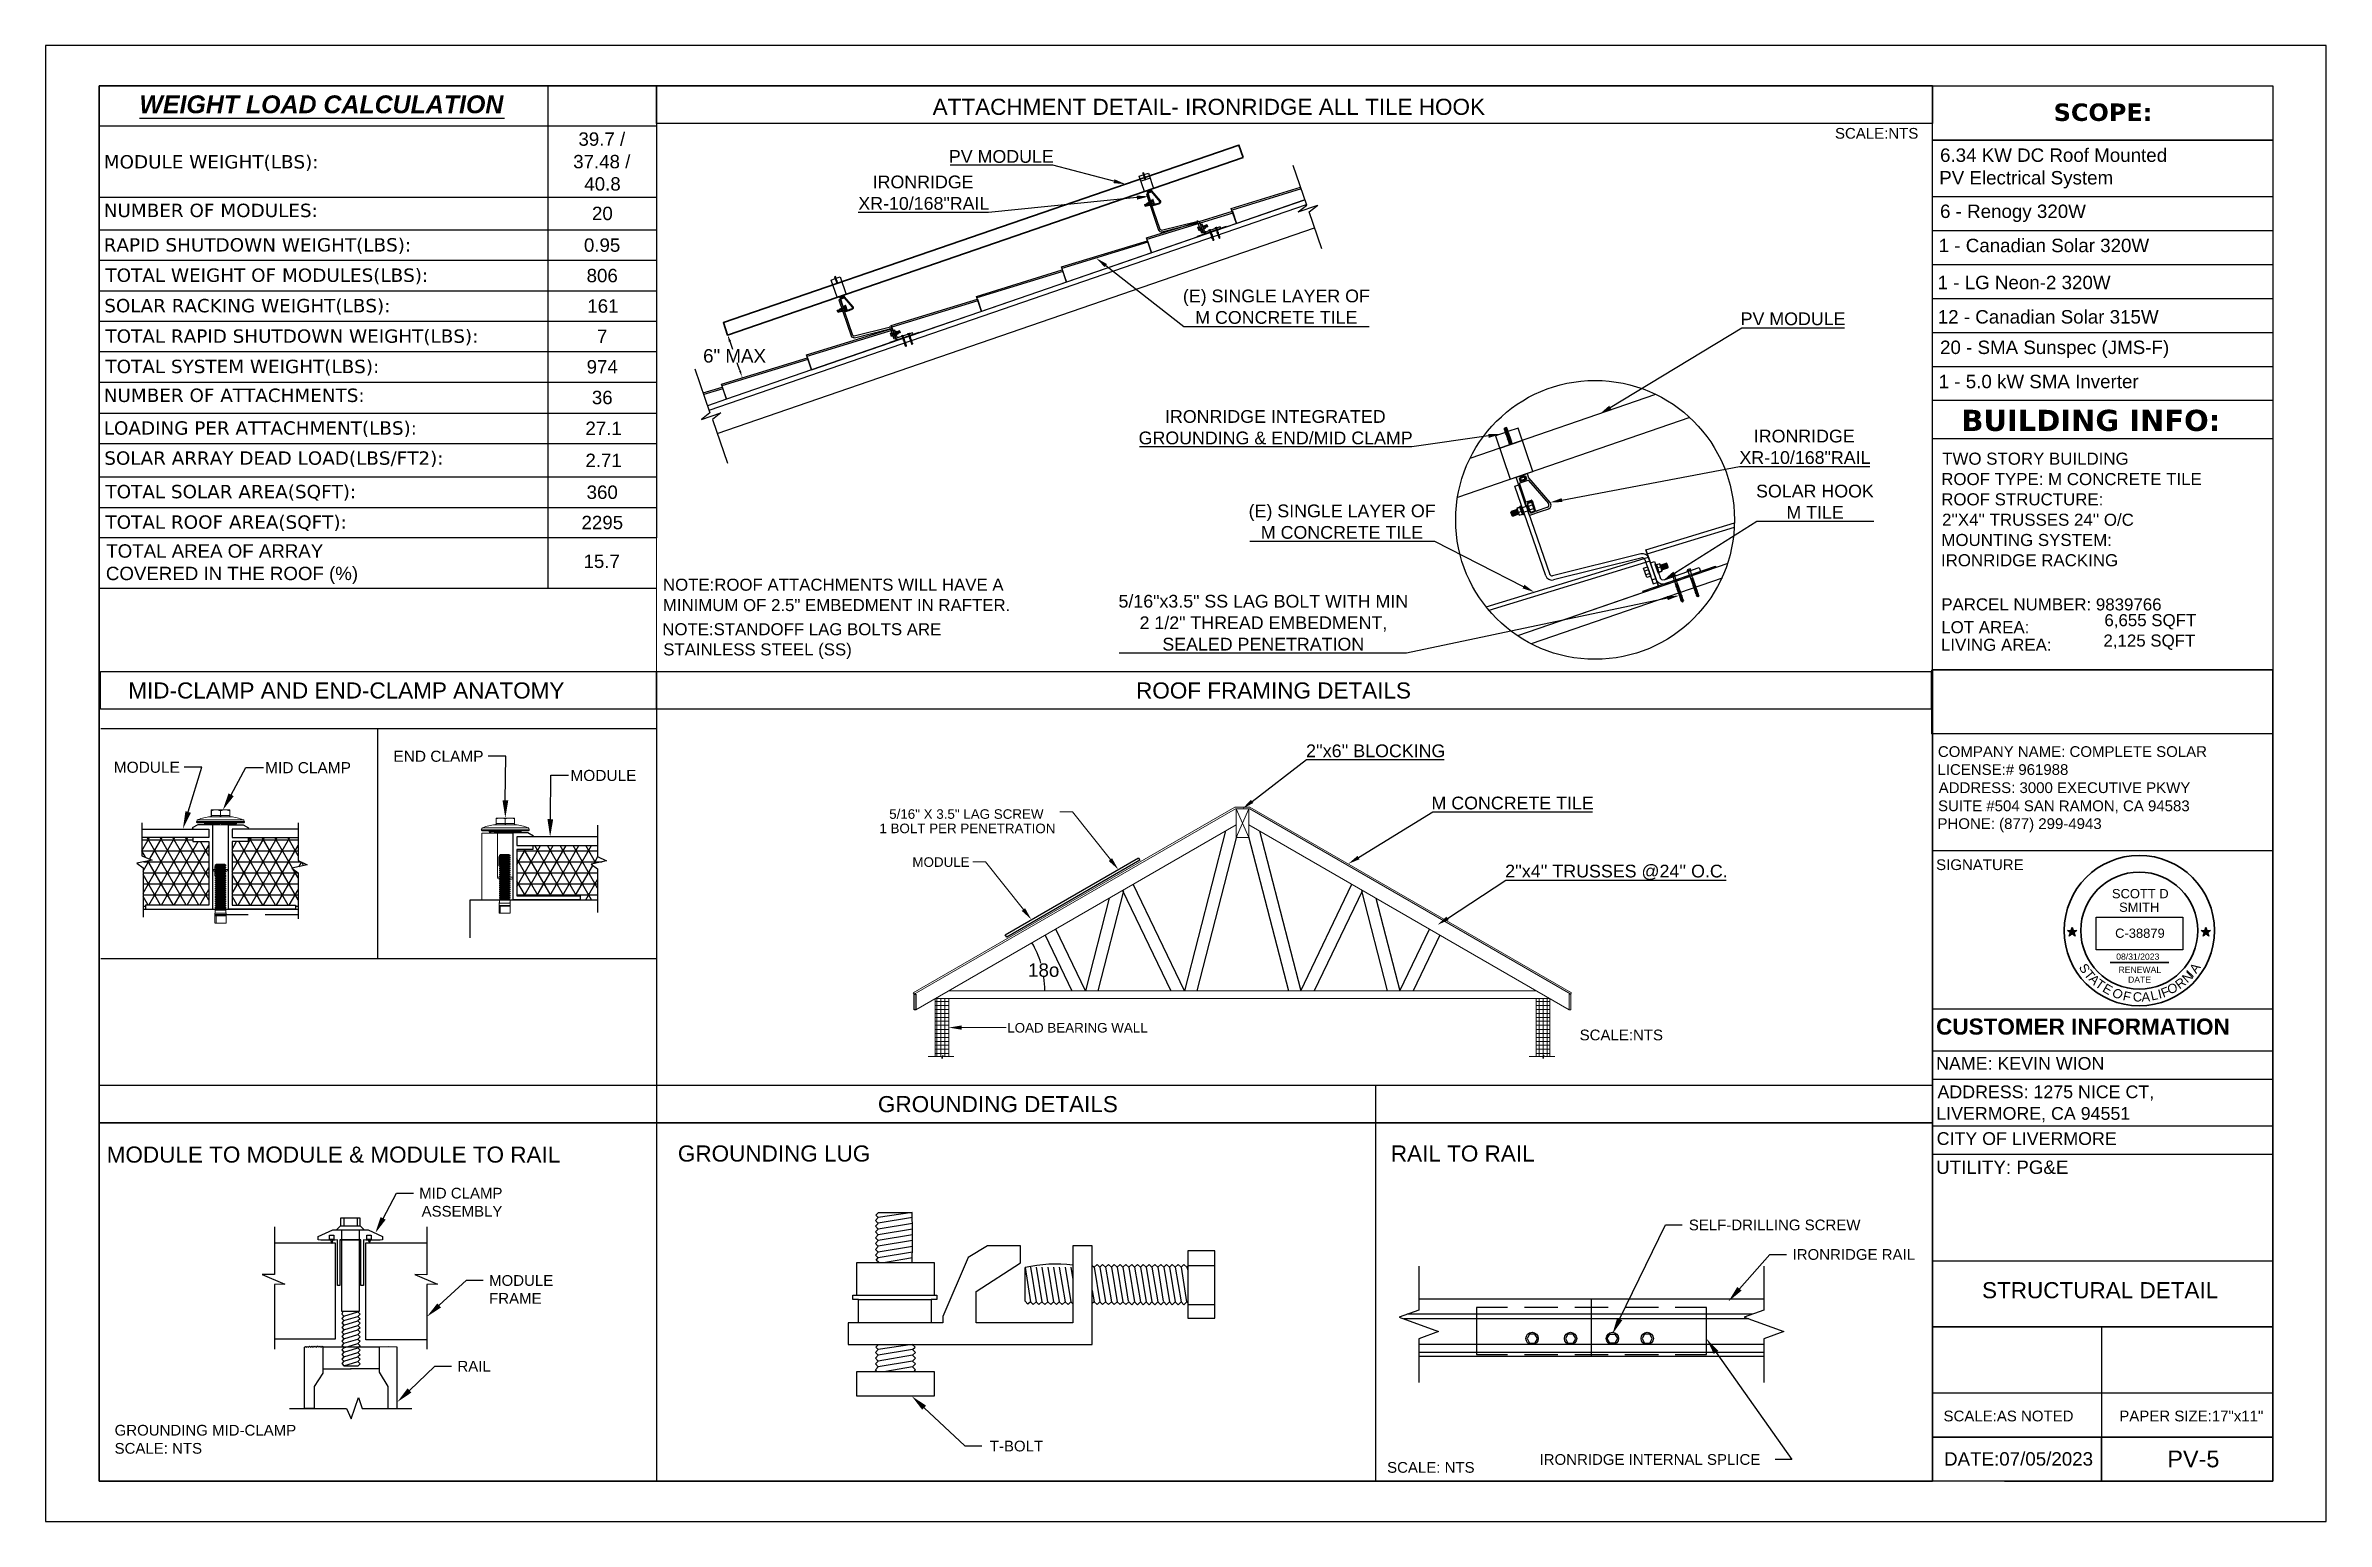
# Model space of a CAD drawing. Header units: millimetres. Extents: x 351 to 7480, y -14642 to -8468.
# Drawn here: x 2166 to 3866, y -10899 to -9799 of the extents above; entities that cross this region are included whole.
import ezdxf

# ---------------------------------------------------------------- set-up
doc = ezdxf.new("R2010")
doc.units = ezdxf.units.MM
for name, color, linetype in [('PDF5_Text', 7, 'Continuous'), ('PDF6_0', 7, 'Continuous'), ('PDF6_PDF15_Anno', 7, 'Continuous'), ('PDF6_PDF15_E-MODULE', 5, 'Continuous'), ('PDF6_PDF15_PV-ROOF', 7, 'Continuous'), ('PDF6_PDF15_STRUCTURE', 7, 'Continuous'), ('PDF6_PDF4_Geometry', 7, 'Continuous'), ('PDF6_PDF4_Solid Fills', 7, 'Continuous'), ('PDF6_PDF_Geometry', 7, 'Continuous'), ('PDF6_Text', 7, 'Continuous'), ('PDF_Text', 7, 'Continuous')]:
    doc.layers.add(name, color=color, linetype=linetype)
for name, color, linetype, true_color in [('PDF6_PDF15_A-PV-HARDWARE', 7, 'Continuous', 0xd9d9d9), ('PDF6_PDF15_PV-ARRAY-MOUNT', 7, 'Continuous', 0x720000), ('PDF6_PDF15_PV-ARRAY-RAIL', 7, 'Continuous', 0x009325)]:
    doc.layers.add(name, color=color, linetype=linetype, true_color=true_color)
doc.styles.add('PDF Arial', font='arial.ttf')
doc.styles.add('PDF Arial Bold', font='arialbd.ttf')
doc.styles.add('PDF Arial Bold Italic', font='arialbi.ttf')
doc.styles.add('PDF Verdana', font='verdana.ttf')
doc.styles.add('PDF Verdana Bold', font='verdanab.ttf')
doc.styles.get("Standard").update_dxf_attribs({"font": 'arial.ttf'})
picture_1 = doc.add_image_def('image8.png', size_in_pixel=(45, 240))
picture_2 = doc.add_image_def('image33.png', size_in_pixel=(858, 321))

msp = doc.modelspace()

# ---------------------------------------------------------------- texts
at = {"attachment_point": 1}
for s, width, heights, insert, char_height, line_spacing_factor in [('SCOTT D\\P  SMITH', 46.347, [0], (3706.4, -10427.6), 6.9, 0.88), ('RENEWAL\\P    DATE', 31.395, [17], (3711.3, -10485.5), 4.6, 0.96)]:
    msp.add_mtext_dynamic_manual_height_columns(s, width=width, gutter_width=4.6, heights=heights, dxfattribs=dict(at, insert=insert, char_height=char_height, line_spacing_factor=line_spacing_factor))
for s, width, insert, char_height in [('C-38879', 41.59, (3708.8, -10457.1), 6.9), ('08/31/2023', 38.133, (3709.6, -10475.7), 4.6)]:
    msp.add_mtext_dynamic_manual_height_columns(s, width=width, gutter_width=4.6, heights=[0], dxfattribs=dict(at, insert=insert, char_height=char_height))
at = {"layer": 'PDF5_Text', "attachment_point": 7, "style": 'PDF Arial'}
for s, insert, char_height in [('1 - LG Neon-2 320W', (3576.5, -9980.7), 10), ('12 - Canadian Solar 315W', (3576.6, -10006.3), 10), ('PARCEL NUMBER: 9839766', (3579.2, -10220.1), 9), ('LOT AREA:', (3579.2, -10237.1), 9), ('LIVING AREA:', (3579, -10250.2), 9)]:
    msp.add_mtext(s, dxfattribs=dict(at, insert=insert, char_height=char_height))
at = {"layer": 'PDF6_Text', "attachment_point": 7}
for s, insert, char_height, style in [('WEIGHT LOAD CALCULATION', (2236.3, -9849.6), 13.291, 'PDF Arial Bold Italic'), ('ATTACHMENT DETAIL- IRONRIDGE ALL TILE HOOK', (2827.5, -9850.8), 12, 'PDF Arial'), ('SCOPE:', (3663, -9855.4), 13, 'PDF Verdana Bold'), ('39.7 /', (2563.5, -9873.8), 9.97, 'PDF Arial'), ('SCALE:NTS', (3500, -9868.5), 8, 'PDF Arial'), ('6.34 KW DC Roof Mounted', (3578.3, -9885.8), 10, 'PDF Arial'), ('MODULE WEIGHT(LBS):', (2209.7, -9892.4), 9.968, 'PDF Verdana'), ('37.48 /', (2559.6, -9890.6), 9.97, 'PDF Arial'), ('PV MODULE', (2839.6, -9886.5), 9.5, 'PDF Arial'), ('PV Electrical System', (3577.7, -9905.5), 10, 'PDF Arial'), ('40.8', (2567.9, -9907.2), 9.97, 'PDF Arial'), ('IRONRIDGE', (2782.8, -9905.5), 9.5, 'PDF Arial'), ('NUMBER OF MODULES:', (2209.7, -9927), 9.968, 'PDF Verdana'), ('20', (2573.6, -9929.2), 9.97, 'PDF Arial'), ('XR-10/168"RAIL', (2772.1, -9921.5), 9.5, 'PDF Arial'), ('6 - Renogy 320W', (3578.3, -9930.5), 10, 'PDF Arial'), ('RAPID SHUTDOWN WEIGHT(LBS):', (2209.7, -9954.3), 9.968, 'PDF Verdana'), ('0.95', (2567.6, -9952.8), 9.97, 'PDF Arial'), ('1 - Canadian Solar 320W', (3577.3, -9953.1), 10, 'PDF Arial'), ('TOTAL WEIGHT OF MODULES(LBS):', (2211, -9976.9), 9.968, 'PDF Verdana'), ('806', (2569.6, -9975.5), 9.97, 'PDF Arial'), ('SOLAR RACKING WEIGHT(LBS):', (2210.1, -9999.6), 9.968, 'PDF Verdana'), ('161', (2570.1, -9998.2), 9.97, 'PDF Arial'), ('(E) SINGLE LAYER OF', (3014, -9993.2), 9.5, 'PDF Arial'), ('TOTAL RAPID SHUTDOWN WEIGHT(LBS):', (2211, -10022.3), 9.968, 'PDF Verdana'), ('7', (2577.3, -10020.7), 9.97, 'PDF Arial'), ('M CONCRETE TILE', (3023.2, -10006.5), 9.5, 'PDF Arial'), ('PV MODULE', (3429.7, -10007.5), 9.5, 'PDF Arial'), ('6" MAX', (2656.4, -10035.4), 10, 'PDF Arial'), ('20 - SMA Sunspec (JMS-F)', (3578.3, -10031.9), 10, 'PDF Arial'), ('TOTAL SYSTEM WEIGHT(LBS):', (2211, -10044.9), 9.968, 'PDF Verdana'), ('974', (2569.6, -10043.5), 9.97, 'PDF Arial'), ('1 - 5.0 kW SMA Inverter', (3577.3, -10054.5), 10, 'PDF Arial'), ('NUMBER OF ATTACHMENTS:', (2209.7, -10064.8), 9.968, 'PDF Verdana'), ('36', (2573.5, -10066.4), 9.97, 'PDF Arial'), ('LOADING PER ATTACHMENT(LBS):', (2209.7, -10090.8), 9.968, 'PDF Verdana'), ('27.1', (2568.7, -10089.2), 9.97, 'PDF Arial'), ('IRONRIDGE INTEGRATED', (3000.7, -10080.3), 9.5, 'PDF Arial'), ('BUILDING INFO:', (3594.2, -10086.5), 15.749, 'PDF Verdana Bold'), ('GROUNDING & END/MID CLAMP', (2981, -10096.3), 9.5, 'PDF Arial'), ('IRONRIDGE', (3439.5, -10094.9), 9.5, 'PDF Arial'), ('SOLAR ARRAY DEAD LOAD(LBS/FT2):', (2210.1, -10113.2), 9.968, 'PDF Verdana'), ('2.71', (2568.7, -10113.1), 9.97, 'PDF Arial'), ('XR-10/168"RAIL', (3428.8, -10110.9), 9.5, 'PDF Arial'), ('TWO STORY BUILDING', (3579.9, -10111.5), 9, 'PDF Arial'), ('TOTAL SOLAR AREA(SQFT):', (2211, -10138.2), 9.968, 'PDF Verdana'), ('360', (2569.6, -10137), 9.97, 'PDF Arial'), ('SOLAR HOOK', (3441.2, -10135.9), 9.5, 'PDF Arial'), ('ROOF TYPE: M CONCRETE TILE', (3579.2, -10126.7), 9, 'PDF Arial'), ('(E) SINGLE LAYER OF', (3063, -10153.4), 9.5, 'PDF Arial'), ('M TILE', (3463.8, -10151.6), 9.5, 'PDF Arial'), ('ROOF STRUCTURE:', (3579.2, -10141.8), 9, 'PDF Arial'), ("2''X4'' TRUSSES 24'' O/C", (3579.8, -10157), 9, 'PDF Arial'), ('TOTAL ROOF AREA(SQFT):', (2211, -10160.9), 9.968, 'PDF Verdana'), ('2295', (2565.8, -10159.6), 9.97, 'PDF Arial'), ('M CONCRETE TILE', (3072.1, -10166.7), 9.5, 'PDF Arial'), ('MOUNTING SYSTEM:', (3579.3, -10172.1), 9, 'PDF Arial'), ('TOTAL AREA OF ARRAY', (2211.6, -10180.8), 9.968, 'PDF Arial'), ('15.7', (2567.3, -10188.5), 9.97, 'PDF Arial'), ('IRONRIDGE RACKING', (3579, -10187.2), 9, 'PDF Arial'), ('COVERED IN THE ROOF (%)', (2211.3, -10200.4), 9.968, 'PDF Arial'), ('NOTE:ROOF ATTACHMENTS WILL HAVE A', (2626.5, -10205.4), 8.961, 'PDF Arial'), ('MINIMUM OF 2.5" EMBEDMENT IN RAFTER.', (2626.4, -10220.6), 8.961, 'PDF Arial'), ('5/16"x3.5" SS LAG BOLT WITH MIN', (2966, -10218), 9.5, 'PDF Arial'), ('NOTE:STANDOFF LAG BOLTS ARE', (2626, -10238.6), 8.961, 'PDF Arial'), ('2 1/2" THREAD EMBEDMENT,', (2981.7, -10235.7), 9.5, 'PDF Arial'), ('6,655 SQFT', (3700.8, -10234.2), 9, 'PDF Arial'), ('STAINLESS STEEL (SS)', (2626.7, -10256.2), 8.961, 'PDF Arial'), ('SEALED PENETRATION', (2998.7, -10250), 9.5, 'PDF Arial'), ('2,125 SQFT', (3700.1, -10249.4), 9, 'PDF Arial'), ('MID-CLAMP AND END-CLAMP ANATOMY', (2228, -10285.8), 12, 'PDF Arial'), ('ROOF FRAMING DETAILS', (2979.1, -10285.8), 12, 'PDF Arial'), ('MODULE', (2217.2, -10341.1), 8.24, 'PDF Arial'), ('MID CLAMP', (2330, -10341.4), 8.24, 'PDF Arial'), ('END CLAMP', (2425.6, -10332.9), 8.24, 'PDF Arial'), ("2''x6'' BLOCKING", (3105.8, -10329.5), 9.5, 'PDF Arial'), ('COMPANY NAME: COMPLETE SOLAR', (3576.7, -10329.3), 8, 'PDF Arial'), ('LICENSE:# 961988', (3576.4, -10342.7), 8, 'PDF Arial'), ('MODULE', (2557.5, -10347.2), 8.24, 'PDF Arial'), ('ADDRESS: 3000 EXECUTIVE PKWY', (3577.3, -10356.2), 8, 'PDF Arial'), ('5/16" X 3.5" LAG SCREW', (2795.1, -10375.4), 7.132, 'PDF Arial'), ('M CONCRETE TILE', (3199.3, -10368.4), 9.5, 'PDF Arial'), ('SUITE #504 SAN RAMON, CA 94583', (3576.8, -10371.1), 8, 'PDF Arial'), ('1 BOLT PER PENETRATION', (2787.8, -10386.1), 7.132, 'PDF Arial'), ('PHONE: (877) 299-4943', (3576.4, -10385.3), 8, 'PDF Arial'), ('MODULE', (2812.4, -10411.2), 7.13, 'PDF Arial'), ("2''x4'' TRUSSES @24'' O.C.", (3254.2, -10420.9), 9.5, 'PDF Arial'), ('SIGNATURE', (3575.4, -10413.6), 8, 'PDF Arial'), ('18o', (2898.6, -10493.2), 10, 'PDF Arial'), ('LOAD BEARING WALL', (2883.1, -10534.7), 7.132, 'PDF Arial'), ('SCALE:NTS', (3309.7, -10540.5), 8, 'PDF Arial'), ('CUSTOMER INFORMATION', (3575.4, -10536.3), 12, 'PDF Arial Bold'), ('NAME: KEVIN WION', (3575.4, -10562.5), 9.5, 'PDF Arial'), ('GROUNDING DETAILS', (2786.7, -10594.1), 12, 'PDF Arial'), ('ADDRESS: 1275 NICE CT,', (3576.4, -10585.3), 9.5, 'PDF Arial'), ('LIVERMORE, CA 94551', (3575.5, -10601.4), 9.5, 'PDF Arial'), ('MODULE TO MODULE & MODULE TO RAIL', (2211.9, -10631.7), 12, 'PDF Arial'), ('GROUNDING LUG', (2637.6, -10630.9), 12, 'PDF Arial'), ('RAIL TO RAIL', (3169, -10630.9), 12, 'PDF Arial'), ('CITY OF LIVERMORE', (3575.8, -10618.5), 9.5, 'PDF Arial'), ('UTILITY: PG&E', (3575.4, -10640.1), 10, 'PDF Arial'), ('MID CLAMP', (2444.8, -10658.4), 8, 'PDF Arial'), ('ASSEMBLY', (2446.6, -10671.9), 8, 'PDF Arial'), ('SELF-DRILLING SCREW', (3391.1, -10682.1), 8, 'PDF Arial'), ('IRONRIDGE RAIL', (3468.4, -10704.1), 8, 'PDF Arial'), ('MODULE', (2496.9, -10723.5), 8, 'PDF Arial'), ('STRUCTURAL DETAIL', (3609.6, -10732.8), 12, 'PDF Arial'), ('FRAME', (2496.9, -10736.7), 8, 'PDF Arial'), ('RAIL', (2473.3, -10787.3), 8, 'PDF Arial'), ('GROUNDING MID-CLAMP', (2217.8, -10835.1), 8, 'PDF Arial'), ('SCALE: NTS', (2217.8, -10848.6), 8, 'PDF Arial'), ('T-BOLT', (2870.1, -10846.9), 8, 'PDF Arial'), ('SCALE: NTS', (3166.2, -10862.8), 8, 'PDF Arial'), ('IRONRIDGE INTERNAL SPLICE', (3279.8, -10856.9), 8, 'PDF Arial'), ('DATE:07/05/2023', (3581.3, -10857.5), 10, 'PDF Arial'), ('PV-5', (3747.7, -10858.8), 12.5, 'PDF Arial')]:
    msp.add_mtext(s, dxfattribs=dict(at, insert=insert, char_height=char_height, style=style))
at = {"layer": 'PDF_Text', "insert": (3580.9, -10824.5), "char_height": 8, "attachment_point": 7, "style": 'PDF Arial'}
msp.add_mtext('SCALE:AS NOTED           PAPER SIZE:17"x11"', dxfattribs=at)

# ---------------------------------------------------------------- blocks, each defined once
blk = doc.blocks.new('star')
h = blk.add_hatch(color=256)
h.dxf.hatch_style = 1
h.paths.add_polyline_path([(116.5, 62.57), (116.86, 62.57), (116.68, 63.12)])
h.paths.add_polyline_path([(116.68, 62.02), (116.97, 62.23), (116.86, 62.57), (116.5, 62.57), (116.39, 62.23)])
h.paths.add_polyline_path([(116.5, 62.57), (115.92, 62.57), (116.39, 62.23)])
h.paths.add_polyline_path([(116.39, 62.23), (116.21, 61.67), (116.68, 62.02)])
h.paths.add_polyline_path([(116.68, 62.02), (117.15, 61.67), (116.97, 62.23)])
h.paths.add_polyline_path([(116.97, 62.23), (117.44, 62.57), (116.86, 62.57)])
for p, q in [((116.21, 61.67), (116.68, 63.12)), ((116.68, 63.12), (117.15, 61.67)), ((115.92, 62.57), (117.44, 62.57)), ((117.15, 61.67), (115.92, 62.57)), ((117.44, 62.57), (116.21, 61.67))]:
    blk.add_line(p, q)
blk = doc.blocks.new('a')
at = {"color": 1, "char_height": 15, "attachment_point": 1}
for s, insert, rotation in [('{\\C256;S}', (169, 149), 301.8504), ('{\\C256;T}', (176.1, 138.5), 308.5602), ('{\\C256;A}', (182.8, 131.2), 313.9392), ('{\\C256;T}', (190.6, 123.2), 324.7462), ('{\\C256;E}', (201.4, 115.5), 330.0103), ('{\\C256;O}', (299, 112.2), 12.6875), ('{\\C256;R}', (311.3, 116.8), 36.4598), ('{\\C256;N}', (322.6, 125.5), 43.0781), ('{\\C256;I}', (344.8, 127.8), 227.4846), ('{\\C256;A}', (335, 138.5), 54.6588), ('{\\C256;O}', (218.6, 109.1), 319.6464), ('{\\C256;A}', (258.4, 100.3), 1.6689), ('{\\C256;L}', (271.7, 101.5), 12.6875), ('{\\C256;I}', (283.7, 104.3), 13.6115), ('{\\C256;F}', (288.3, 105.4), 21.5682)]:
    blk.add_mtext_dynamic_manual_height_columns(s, width=30.733, gutter_width=125, heights=[0], dxfattribs=dict(at, insert=insert, rotation=rotation))
at = {"color": 1, "insert": (244.5, 100.5), "char_height": 15, "attachment_point": 1}
blk.add_mtext_dynamic_manual_height_columns('{\\C256;C}', width=30.733, gutter_width=125, heights=[0], dxfattribs=at)
blk = doc.blocks.new('1')
at = {"color": 1, "xscale": 0.1018808021228187, "yscale": 0.1018808021228187, "zscale": 0.1018808021228187}
blk.add_blockref('a', (510.97, 81.39), dxfattribs=at)
at = {"color": 1, "insert": (534.46, 91.84), "char_height": 1.528, "attachment_point": 1, "rotation": 347.3366}
blk.add_mtext_dynamic_manual_height_columns('{\\C256;F}', width=1.5282, gutter_width=12.74, heights=[0], dxfattribs=at)

# ---------------------------------------------------------------- linework, layer by layer
at = {"lineweight": 30}
msp.add_line((3705.2, -10482.4), (3748.9, -10482.4), dxfattribs=at)
at = {"lineweight": 35}
for radius in [56, 43.6]:
    msp.add_circle((3726.8, -10458.6), radius, dxfattribs=at)
at = {"layer": 'PDF6_0', "lineweight": 25}
for points in [[(2166.4, -9799), (2166.4, -10898.9), (3866.2, -10898.9), (3866.2, -9799)], [(2621.8, -10165.9), (2206.3, -10165.9), (2206.3, -9829), (2621.8, -9829)], [(3826.3, -9869.5), (3572.8, -9869.5)], [(3826.3, -9869.5), (3826.3, -10063.5), (3572.8, -10063.5), (3572.8, -9869.5)], [(3572.8, -10311.9), (3572.8, -10264.3), (3826.3, -10264.3), (3826.3, -10311.9)]]:
    msp.add_lwpolyline(points, close=True, dxfattribs=at)
for points in [[(2540.6, -9829), (2540.6, -10203.4)], [(3572.8, -10264.3), (3572.8, -9829)], [(2206.3, -9858.8), (2621.8, -9858.8)], [(2236.3, -9853.2), (2508.4, -9853.2)], [(2962.6, -9900), (2917.1, -9888.2), (2840.6, -9888.2)], [(2206.3, -9911.9), (2621.8, -9911.9)], [(2979.7, -9912.3), (2869.2, -9923.3), (2772.1, -9923.3)], [(3572.8, -9911.5), (3826.3, -9911.5)], [(2206.3, -9936.3), (2621.8, -9936.3)], [(3572.8, -9936.8), (3826.3, -9936.8)], [(2206.3, -9959), (2621.8, -9959)], [(2956.5, -9962.9), (3014.8, -10008.3), (3152.8, -10008.3)], [(3572.8, -9962.1), (3826.3, -9962.1)], [(2206.3, -9981.7), (2621.8, -9981.7)], [(3572.8, -9987.5), (3826.3, -9987.5)], [(2206.3, -10004.4), (2621.8, -10004.4)], [(3332.5, -10068.7), (3430.7, -10009.3), (3507.1, -10009.3)], [(2206.3, -10027.1), (2621.8, -10027.1)], [(2674.7, -10014.7), (2674.8, -10014.7)], [(2676.3, -10019.4), (2678.3, -10025.2)], [(3572.8, -10012.8), (3826.3, -10012.8)], [(2683.8, -10041.2), (2681.9, -10035.5)], [(2685.4, -10046), (2685.5, -10046)], [(3572.8, -10038.1), (3826.3, -10038.1)], [(2206.3, -10049.8), (2621.8, -10049.8)], [(2206.3, -10072.9), (2621.8, -10072.9)], [(2206.3, -10095.5), (2621.8, -10095.5)], [(3241.8, -10089.9), (3184.6, -10098), (2981.7, -10098)], [(3572.8, -10091.8), (3826.3, -10091.8)], [(3296.5, -10137.8), (3428.8, -10112.6), (3525.9, -10112.6)], [(2206.3, -10120.5), (2621.8, -10120.5)], [(2206.3, -10143.2), (2621.8, -10143.2)], [(3380.3, -10192.3), (3441.8, -10153.5), (3528.9, -10153.5)], [(3267.9, -10202.3), (3201.7, -10168.5), (3063.8, -10168.5)], [(2206.3, -10203.4), (2621.8, -10203.4)], [(3375.1, -10210.9), (3180.7, -10251.8), (2966.5, -10251.8)], [(3065.6, -10362.4), (3106.2, -10331.1), (3208.7, -10331.1)], [(3045.7, -10384.3), (3015.1, -10503.4), (2976.9, -10424)], [(3071.2, -10384.3), (3101.8, -10503.4), (3140, -10424)], [(3144.9, -10404.1), (3200.2, -10370.2), (3319.4, -10370.2)], [(3054, -10388.4), (3024.4, -10503.4)], [(3063, -10388.4), (3092.6, -10503.4)], [(3572.9, -10398.8), (3826.4, -10398.8)], [(2959.1, -10434.4), (2941.3, -10503.4), (2919.2, -10457.5)], [(2969.8, -10428.9), (2950.6, -10503.4)], [(2969.1, -10428.6), (3005.1, -10503.4)], [(3147.8, -10428.6), (3111.8, -10503.4)], [(3147.1, -10428.9), (3166.3, -10503.4)], [(3157.9, -10434.4), (3175.7, -10503.4), (3197.7, -10457.5)], [(3211.3, -10449.5), (3254.7, -10420.9), (3419, -10420.9)], [(2911.4, -10461.9), (2931.3, -10503.4)], [(3205.5, -10461.9), (3185.6, -10503.4)]]:
    msp.add_lwpolyline(points, dxfattribs=at)
at = {"layer": 'PDF6_0', "lineweight": 0}
for points in [[(2901.6, -10467.6), (2901.6, -10467.6), (2901.6, -10467.6)], [(2911.2, -10503.4), (2911.2, -10503.4), (2911.2, -10503.4)]]:
    msp.add_lwpolyline(points, close=True, dxfattribs=at)
at = {"layer": 'PDF6_0', "lineweight": 25}
for start, end in [(16.5564, 29.9872), (0.022, 8.1793)]:
    msp.add_arc((2839.5, -10503.4), 71.6, start, end, dxfattribs=at)
at = {"layer": 'PDF6_0', "transparency": 33554559}
for points in [[(2963, -9898.6), (2971.3, -9902.3), (2962.2, -9901.5)], [(2979.5, -9910.8), (2988.7, -9911.4), (2979.9, -9913.8)], [(2955.6, -9964.1), (2949.4, -9957.4), (2957.4, -9961.8)], [(2677.2, -10019.2), (2675.6, -10019.7), (2674.7, -10014.7)], [(2684.6, -10041), (2683.1, -10041.5), (2685.4, -10046)], [(3333.2, -10069.9), (3324.8, -10073.4), (3331.7, -10067.4)], [(3241.6, -10088.5), (3250.7, -10088.6), (3242, -10091.4)], [(3296.8, -10139.2), (3287.6, -10139.5), (3296.3, -10136.3)], [(3381.1, -10193.5), (3372.6, -10197.1), (3379.5, -10191)], [(3268.6, -10200.9), (3275.9, -10206.3), (3267.2, -10203.6)], [(3374.7, -10209.3), (3383.8, -10209), (3375.4, -10212.3)], [(3066.5, -10363.5), (3058.4, -10367.8), (3064.7, -10361.1)], [(3145.7, -10405.4), (3137.2, -10408.9), (3144.1, -10402.9)], [(3212.1, -10450.7), (3203.7, -10454.4), (3210.4, -10448.2)]]:
    msp.add_solid(points, dxfattribs=at)
at = {"layer": 'PDF6_PDF15_A-PV-HARDWARE', "lineweight": 25}
for points in [[(2985.2, -9895.1), (2988.3, -9894), (2992.1, -9905.5), (2985.4, -9907.7), (2981.5, -9896.4), (2984.5, -9895.4), (2984.6, -9895.4), (2984.5, -9895.5), (2985.3, -9895.2)], [(2989.5, -9897.7), (2982.8, -9900)], [(2984.8, -9893.9), (2984, -9894.2), (2984.1, -9894.1), (2984.1, -9894), (2984.7, -9893.8), (2984.8, -9893.9), (2984.1, -9894.1)], [(2984, -9894.2), (2984.2, -9894.2), (2984.1, -9894.4), (2984.9, -9894.1)], [(2984.1, -9894.4), (2984.2, -9894.4), (2984.1, -9894.6), (2985, -9894.2)], [(2984.1, -9894.6), (2984.3, -9894.6), (2984.2, -9894.6), (2985, -9894.4)], [(2984.2, -9894.2), (2984.8, -9894), (2984.8, -9893.9), (2984.8, -9893.9)], [(2984.2, -9894.4), (2984.8, -9894.2), (2984.9, -9894.1), (2984.8, -9894)], [(2984.2, -9894.6), (2984.4, -9894.7), (2984.2, -9894.8), (2985.1, -9894.6)], [(2984.2, -9894.8), (2984.5, -9894.9), (2984.3, -9895), (2985.2, -9894.7)], [(2984.3, -9894.6), (2984.8, -9894.4), (2985, -9894.2), (2984.8, -9894.2)], [(2984.3, -9895), (2984.5, -9895), (2984.4, -9895.2), (2985.2, -9894.8)], [(2984.4, -9894.7), (2984.9, -9894.6), (2985, -9894.4), (2984.8, -9894.4)], [(2984.4, -9895.2), (2984.6, -9895.2), (2984.5, -9895.4), (2985.2, -9895)], [(2984.5, -9894.9), (2985, -9894.6), (2985.1, -9894.6), (2984.9, -9894.6)], [(2984.5, -9895), (2985, -9894.8), (2985.2, -9894.7), (2985, -9894.6)], [(2984.5, -9895.5), (2984.7, -9895.6), (2984.6, -9895.6), (2985.4, -9895.4)], [(2984.6, -9895.2), (2985.1, -9895), (2985.2, -9894.8), (2985, -9894.8)], [(2984.6, -9895.4), (2985.2, -9895.2), (2985.2, -9895), (2985.1, -9895)], [(2984.6, -9895.6), (2984.7, -9895.6), (2984.6, -9895.8), (2985.5, -9895.6)], [(2984.6, -9895.8), (2984.8, -9895.8), (2984.7, -9896), (2985.5, -9895.6)], [(2984.7, -9895.6), (2985.2, -9895.4), (2985.3, -9895.2), (2985.2, -9895.2)], [(2984.7, -9895.6), (2985.2, -9895.5), (2985.4, -9895.4), (2985.2, -9895.4)], [(2984.7, -9896), (2984.8, -9896), (2984.7, -9896.1), (2985.6, -9895.8)], [(2984.7, -9896.1), (2984.8, -9896.2), (2984.8, -9896.3), (2985.7, -9896)], [(2984.8, -9895.8), (2985.3, -9895.6), (2985.5, -9895.6), (2985.2, -9895.5)], [(2984.8, -9896), (2985.4, -9895.8), (2985.5, -9895.6), (2985.3, -9895.6)], [(2984.8, -9896.2), (2985.5, -9896), (2985.6, -9895.8), (2985.4, -9895.8)], [(2984.8, -9896.3), (2984.9, -9896.3), (2984.8, -9896.4), (2985.7, -9896.2)], [(2984.8, -9896.4), (2985, -9896.5), (2984.8, -9896.6), (2985.7, -9896.3)], [(2984.8, -9896.6), (2985, -9896.6), (2984.9, -9896.7), (2985.8, -9896.5)], [(2984.9, -9896.3), (2985.5, -9896.1), (2985.7, -9896), (2985.5, -9896)], [(2984.9, -9896.7), (2985, -9896.8), (2985, -9896.9), (2985.8, -9896.6)], [(2985, -9896.5), (2985.6, -9896.3), (2985.7, -9896.2), (2985.5, -9896.1)], [(2985, -9896.6), (2985.7, -9896.4), (2985.7, -9896.3), (2985.6, -9896.3)], [(2985, -9896.8), (2985.7, -9896.6), (2985.8, -9896.5), (2985.7, -9896.4)], [(2985, -9896.9), (2985.1, -9896.9), (2985, -9897), (2985.8, -9896.8)], [(2985, -9897), (2985.2, -9897.1), (2985, -9897.2), (2985.9, -9896.9)], [(2985, -9897.2), (2985.2, -9897.2), (2985.1, -9897.5), (2986, -9897.1)], [(2985.1, -9896.9), (2985.7, -9896.7), (2985.8, -9896.6), (2985.7, -9896.6)], [(2985.1, -9897.5), (2985.3, -9897.5), (2985.2, -9897.6), (2986, -9897.2)], [(2985.2, -9897.1), (2985.8, -9896.9), (2985.8, -9896.8), (2985.7, -9896.7)], [(2985.2, -9897.2), (2985.8, -9897), (2985.9, -9896.9), (2985.8, -9896.9)], [(2985.2, -9897.6), (2985.4, -9897.6), (2985.2, -9897.7), (2986, -9897.5)], [(2985.2, -9897.7), (2985.5, -9897.7), (2985.3, -9897.8), (2986.1, -9897.6)], [(2985.3, -9897.5), (2985.8, -9897.2), (2986, -9897.1), (2985.8, -9897)], [(2985.3, -9897.8), (2985.5, -9897.9), (2985.4, -9898), (2986.2, -9897.7)], [(2985.4, -9897.6), (2985.9, -9897.4), (2986, -9897.2), (2985.8, -9897.2)], [(2985.4, -9898), (2985.5, -9898), (2985.5, -9898.2), (2986.2, -9897.9)], [(2985.5, -9897.7), (2986, -9897.6), (2986, -9897.5), (2985.9, -9897.4)], [(2985.5, -9897.9), (2986, -9897.6), (2986.1, -9897.6), (2986, -9897.6)], [(2985.5, -9898), (2986, -9897.8), (2986.2, -9897.7), (2986, -9897.6)], [(2985.5, -9898.2), (2985.6, -9898.2), (2985.5, -9898.4), (2986.3, -9898)], [(2985.5, -9898.4), (2985.7, -9898.4), (2985.5, -9898.5), (2986.4, -9898.2)], [(2985.5, -9898.5), (2985.7, -9898.6), (2985.6, -9898.6), (2986.5, -9898.4)], [(2985.6, -9898.2), (2986.1, -9898), (2986.2, -9897.9), (2986, -9897.8)], [(2985.6, -9898.6), (2985.8, -9898.6), (2985.7, -9898.8), (2986.5, -9898.6)], [(2985.7, -9898.4), (2986.2, -9898.2), (2986.3, -9898), (2986.1, -9898)], [(2985.7, -9898.6), (2986.2, -9898.4), (2986.4, -9898.2), (2986.2, -9898.2)], [(2985.7, -9898.8), (2985.8, -9898.8), (2985.7, -9899), (2986.5, -9898.6)], [(2985.8, -9899), (2985.7, -9899)], [(2985.8, -9898.6), (2986.3, -9898.5), (2986.5, -9898.4), (2986.2, -9898.4)], [(2985.8, -9898.8), (2986.4, -9898.6), (2986.5, -9898.6), (2986.3, -9898.5)], [(2986.4, -9898.6), (2986.5, -9898.6), (2986.5, -9898.7)], [(2988.5, -9906.7), (2988.5, -9906.8), (2988.6, -9906.8), (2989.1, -9906.6), (2989.3, -9906.5), (2988.5, -9906.8), (2989.3, -9906.5), (2989.1, -9906.6), (2988.6, -9906.8), (2988.5, -9907), (2988.7, -9907), (2988.5, -9907.2)], [(2988.5, -9906.6), (2988.5, -9906.7), (2989.1, -9906.5), (2989.1, -9906.5)], [(2988.7, -9907.2), (2989.3, -9907), (2989.4, -9906.8), (2989.2, -9906.8), (2989.3, -9906.7), (2989.1, -9906.6), (2989.3, -9906.7), (2988.5, -9907), (2988.6, -9906.8), (2988.5, -9906.8)], [(2988.6, -9907.3), (2988.7, -9907.2), (2988.5, -9907.2), (2989.4, -9906.8)], [(2988.5, -9907.4), (2988.7, -9908.1)], [(2988.7, -9907), (2989.2, -9906.8)], [(2989.1, -9906.5), (2989.3, -9906.5)], [(2989.3, -9907), (2989.5, -9907)], [(2989.6, -9907), (2989.8, -9907.6)], [(2985.7, -9917.6), (2985.7, -9917.4), (2986.1, -9918.7), (2985.9, -9918.7), (2985.6, -9917.5), (2985.7, -9917.4), (2987.5, -9916.7), (2987.5, -9918.3)], [(2985.9, -9918.3), (2985.8, -9917.3)], [(2986.2, -9918.7), (2986, -9917.2)], [(2986.1, -9918.7), (2987.9, -9918.1)], [(2986.4, -9918.7), (2986.2, -9917.1)], [(2986.6, -9918.6), (2986.5, -9917.1)], [(2986.8, -9918.5), (2986.7, -9917)], [(2986.9, -9918.4), (2986.8, -9916.9)], [(2987.1, -9918.4), (2987, -9916.9)], [(2989, -9918.2), (2988, -9918.4), (2987.3, -9916.4), (2988.3, -9916)], [(2987.3, -9918.3), (2987.3, -9916.8)], [(2987.4, -9916.4), (2988.3, -9916.2)], [(2987.7, -9918.2), (2987.7, -9917.4)], [(2988.8, -9917.3), (2987.8, -9917.6)], [(2987.8, -9918.1), (2987.8, -9918.1)], [(2988.7, -9916.3), (2990.8, -9915.6)], [(2989.1, -9917.7), (2991.2, -9917)], [(2990.3, -9916.1), (2990.2, -9915.8)], [(2990.5, -9916.7), (2990.4, -9915.7)], [(2990.7, -9917.2), (2990.6, -9915.6)], [(2991.9, -9915.4), (2990.8, -9915.7)], [(2990.8, -9917.1), (2990.8, -9915.8)], [(2991, -9917.1), (2991, -9916.4)], [(2992.3, -9916.4), (2991.1, -9916.9)], [(3025.4, -9935.2), (3026.5, -9934.7)], [(3025.8, -9936.2), (3027, -9935.8)], [(3029, -9933.3), (3030, -9933), (3030.7, -9935.2), (3029.7, -9935.5)], [(3030.6, -9935), (3029.7, -9935.3)], [(3031.9, -9932.7), (3030.1, -9933.3)], [(3030.2, -9933.3), (3030.2, -9933.4)], [(3030.3, -9933.3), (3030.3, -9934.1)], [(3032.3, -9933.9), (3032.3, -9934.1), (3031.9, -9932.7), (3032.1, -9932.8), (3032.4, -9933.9), (3032.3, -9934.1), (3030.5, -9934.7), (3030.5, -9933.2)], [(3030.7, -9933.2), (3030.8, -9934.7)], [(3030.9, -9933.1), (3031, -9934.6)], [(3031.1, -9933.1), (3031.2, -9934.5)], [(3031.3, -9932.9), (3031.3, -9934.5)], [(3031.4, -9932.9), (3031.5, -9934.4)], [(3031.6, -9932.8), (3031.8, -9934.3)], [(3031.8, -9932.7), (3032, -9934.3)], [(3032.1, -9933.2), (3032.2, -9934.2)], [(2755.5, -9972.4), (2758.5, -9971.4), (2763, -9984.4), (2756.3, -9986.6), (2751.8, -9973.8), (2754.8, -9972.7)], [(2759.8, -9975), (2753.1, -9977.4)], [(2754.5, -9971.4), (2754.3, -9971.6), (2755.3, -9971.3)], [(2754.3, -9971.6), (2754.5, -9971.6), (2754.4, -9971.8), (2755.3, -9971.4)], [(2754.4, -9971.8), (2754.6, -9971.8), (2754.5, -9971.8), (2755.3, -9971.6)], [(2755.1, -9971.2), (2754.5, -9971.4), (2755.1, -9971.2)], [(2754.5, -9971.6), (2755.1, -9971.4), (2755.3, -9971.3), (2755.1, -9971.2)], [(2754.5, -9971.8), (2754.7, -9971.9), (2754.5, -9972), (2755.3, -9971.8)], [(2754.5, -9972), (2754.7, -9972), (2754.6, -9972.2), (2755.4, -9971.9)], [(2754.6, -9971.8), (2755.2, -9971.6), (2755.3, -9971.4), (2755.1, -9971.4)], [(2754.6, -9972.2), (2754.7, -9972.2), (2754.7, -9972.4), (2755.5, -9972)], [(2754.7, -9971.9), (2755.3, -9971.8), (2755.3, -9971.6), (2755.2, -9971.6)], [(2754.7, -9972), (2755.3, -9971.8), (2755.3, -9971.8), (2755.3, -9971.8)], [(2754.7, -9972.2), (2755.3, -9972), (2755.4, -9971.9), (2755.3, -9971.8)], [(2754.7, -9972.4), (2754.8, -9972.4), (2754.7, -9972.6), (2755.5, -9972.2)], [(2754.7, -9972.6), (2754.9, -9972.6), (2754.7, -9972.7), (2755.6, -9972.4)], [(2754.7, -9972.7), (2754.9, -9972.8), (2754.8, -9972.8), (2755.7, -9972.6)], [(2754.8, -9972.4), (2755.3, -9972.2), (2755.5, -9972), (2755.3, -9972)], [(2754.8, -9972.8), (2755, -9972.8), (2754.9, -9973), (2755.7, -9972.8)], [(2754.9, -9972.6), (2755.4, -9972.4), (2755.5, -9972.2), (2755.3, -9972.2)], [(2754.9, -9972.8), (2755.5, -9972.5), (2755.6, -9972.4), (2755.4, -9972.4)], [(2754.9, -9973), (2755.1, -9973), (2754.9, -9973.2), (2755.7, -9972.8)], [(2754.9, -9973.2), (2755.1, -9973.2), (2755, -9973.3), (2755.8, -9973)], [(2755, -9972.8), (2755.5, -9972.7), (2755.7, -9972.6), (2755.5, -9972.5)], [(2755, -9973.3), (2755.1, -9973.4), (2755.1, -9973.5), (2755.9, -9973.2)], [(2755.1, -9971.2), (2755.1, -9971.2)], [(2755.1, -9973), (2755.6, -9972.8), (2755.7, -9972.8), (2755.5, -9972.7)], [(2755.1, -9973.2), (2755.7, -9973), (2755.7, -9972.8), (2755.6, -9972.8)], [(2755.1, -9973.4), (2755.7, -9973.2), (2755.8, -9973), (2755.7, -9973)], [(2755.1, -9973.5), (2755.2, -9973.5), (2755.1, -9973.6), (2755.9, -9973.4)], [(2755.1, -9973.6), (2755.3, -9973.7), (2755.1, -9973.8), (2756, -9973.5)], [(2755.1, -9973.8), (2755.3, -9973.8), (2755.2, -9973.9), (2756.1, -9973.7)], [(2755.2, -9973.5), (2755.7, -9973.3), (2755.9, -9973.2), (2755.7, -9973.2)], [(2755.2, -9973.9), (2755.3, -9974), (2755.3, -9974.1), (2756.1, -9973.8)], [(2755.3, -9973.7), (2755.8, -9973.5), (2755.9, -9973.4), (2755.7, -9973.3)], [(2755.3, -9973.8), (2755.9, -9973.6), (2756, -9973.5), (2755.8, -9973.5)], [(2755.3, -9974), (2755.9, -9973.8), (2756.1, -9973.7), (2755.9, -9973.6)], [(2755.3, -9974.1), (2755.4, -9974.1), (2755.3, -9974.2), (2756.1, -9974)], [(2755.3, -9974.2), (2755.5, -9974.3), (2755.3, -9974.4), (2756.2, -9974.1)], [(2755.3, -9974.4), (2755.5, -9974.4), (2755.4, -9974.6), (2756.3, -9974.3)], [(2755.4, -9974.1), (2756, -9973.9), (2756.1, -9973.8), (2755.9, -9973.8)], [(2755.4, -9974.6), (2755.5, -9974.6), (2755.5, -9974.8), (2756.3, -9974.4)], [(2755.5, -9974.3), (2756.1, -9974.1), (2756.1, -9974), (2756, -9973.9)], [(2755.5, -9974.4), (2756.1, -9974.2), (2756.2, -9974.1), (2756.1, -9974.1)], [(2755.5, -9974.6), (2756.1, -9974.4), (2756.3, -9974.3), (2756.1, -9974.2)], [(2755.5, -9974.8), (2755.6, -9974.8), (2755.5, -9974.9), (2756.3, -9974.6)], [(2755.5, -9974.9), (2755.7, -9974.9), (2755.5, -9975), (2756.4, -9974.8)], [(2755.5, -9975), (2755.7, -9975.1), (2755.6, -9975.2), (2756.5, -9974.9)], [(2755.6, -9974.8), (2756.2, -9974.6), (2756.3, -9974.4), (2756.1, -9974.4)], [(2755.6, -9975.2), (2755.8, -9975.2), (2755.7, -9975.4), (2756.5, -9975.1)], [(2755.7, -9974.9), (2756.3, -9974.8), (2756.3, -9974.6), (2756.2, -9974.6)], [(2755.7, -9975.1), (2756.3, -9974.8), (2756.4, -9974.8), (2756.3, -9974.8)], [(2755.7, -9975.4), (2755.9, -9975.4), (2755.7, -9975.6), (2756.5, -9975.2)], [(2755.7, -9975.6), (2755.9, -9975.6), (2755.8, -9975.7), (2756.6, -9975.4)], [(2755.8, -9975.2), (2756.3, -9975), (2756.5, -9974.9), (2756.3, -9974.8)], [(2755.8, -9975.7), (2755.9, -9975.8), (2755.9, -9975.8), (2756.7, -9975.6)], [(2755.9, -9975.4), (2756.4, -9975.2), (2756.5, -9975.1), (2756.3, -9975)], [(2755.9, -9975.6), (2756.5, -9975.4), (2756.5, -9975.2), (2756.4, -9975.2)], [(2755.9, -9975.8), (2756.5, -9975.6), (2756.6, -9975.4), (2756.5, -9975.4)], [(2755.9, -9975.8), (2756, -9975.8), (2755.9, -9976), (2756.7, -9975.8)], [(2755.9, -9976), (2756.1, -9976), (2755.9, -9976.2), (2756.8, -9975.8)], [(2755.9, -9976.2), (2756.1, -9976.2), (2756, -9976.3), (2756.9, -9976)], [(2756, -9975.8), (2756.5, -9975.7), (2756.7, -9975.6), (2756.5, -9975.6)], [(2756.1, -9976.4), (2756, -9976.3)], [(2756.1, -9976), (2756.6, -9975.8), (2756.7, -9975.8), (2756.5, -9975.7)], [(2756.1, -9976.2), (2756.7, -9976), (2756.8, -9975.8), (2756.6, -9975.8)], [(2756.7, -9976), (2756.9, -9976), (2756.8, -9976.1)], [(2759.9, -9997.1), (2758.9, -9997.5), (2758.2, -9995.3), (2759.2, -9994.9)], [(2758.3, -9995.5), (2759.2, -9995.1)], [(2760, -9985.4), (2760, -9985.5), (2759.3, -9985.7), (2759.3, -9985.7), (2759.4, -9985.8), (2760, -9985.7), (2760.2, -9985.5), (2759.3, -9985.7), (2760.2, -9985.5), (2760, -9985.7), (2759.4, -9985.8), (2759.3, -9985.9), (2759.5, -9985.9), (2759.3, -9986)], [(2759.5, -9986.1), (2760.2, -9985.9), (2760.3, -9985.8), (2760.1, -9985.7), (2760.2, -9985.7), (2760, -9985.7), (2760.2, -9985.7), (2759.3, -9985.9), (2759.4, -9985.8), (2759.3, -9985.7)], [(2759.4, -9986.2), (2759.5, -9986.1), (2759.3, -9986), (2760.3, -9985.8)], [(2759.3, -9986.3), (2759.5, -9987)], [(2759.5, -9985.9), (2760.1, -9985.7)], [(2759.5, -9995.3), (2761.6, -9994.5)], [(2760, -9985.5), (2760.2, -9985.5)], [(2760.2, -9985.9), (2760.3, -9985.9)], [(2760.4, -9985.8), (2760.7, -9986.6)], [(2761.2, -9994.9), (2761.1, -9994.6)], [(2761.3, -9995.6), (2761.3, -9994.6)], [(2761.5, -9996.1), (2761.4, -9994.6)], [(2761.7, -9996), (2761.7, -9994.6), (2762.8, -9994.3)], [(2756.5, -9996.5), (2756.5, -9996.3), (2757, -9997.6), (2756.8, -9997.5), (2756.4, -9996.5), (2756.5, -9996.3), (2758.3, -9995.6), (2758.3, -9997.2)], [(2756.8, -9997.3), (2756.7, -9996.2)], [(2757.1, -9997.6), (2756.9, -9996.1)], [(2757, -9997.6), (2758.8, -9997.1)], [(2757.3, -9997.5), (2757.1, -9996.1)], [(2757.4, -9997.5), (2757.3, -9996)], [(2757.6, -9997.5), (2757.5, -9995.9)], [(2757.8, -9997.4), (2757.7, -9995.8)], [(2758, -9997.3), (2757.9, -9995.8)], [(2758.2, -9997.3), (2758.2, -9995.7)], [(2758.5, -9997.1), (2758.5, -9996.3)], [(2759.6, -9996.2), (2758.6, -9996.5)], [(2758.7, -9997.1), (2758.7, -9997)], [(2760, -9996.6), (2762.1, -9995.9)], [(2761.9, -9995.9), (2761.9, -9995.5)], [(2763.2, -9995.4), (2762.1, -9995.7)], [(2799.8, -10012.3), (2800.8, -10011.9), (2801.6, -10014.1), (2800.6, -10014.3)], [(2802.8, -10011.6), (2800.9, -10012.3)], [(2801.2, -10012.2), (2801.2, -10013.1)], [(2803.2, -10013), (2803.3, -10012.8), (2802.9, -10011.7), (2802.8, -10011.6), (2803.2, -10013.1), (2801.4, -10013.7)], [(2801.4, -10012.1), (2801.4, -10013.6)], [(2801.6, -10012.1), (2801.7, -10013.5)], [(2801.8, -10012), (2801.8, -10013.5)], [(2801.9, -10011.9), (2802, -10013.4)], [(2802.1, -10011.9), (2802.2, -10013.4)], [(2802.3, -10011.8), (2802.4, -10013.3)], [(2802.5, -10011.7), (2802.7, -10013.3)], [(2802.7, -10011.7), (2802.8, -10013.2)], [(2802.9, -10012.1), (2803, -10013.1)], [(2796.3, -10014.1), (2797.4, -10013.6)], [(2796.7, -10015.1), (2797.9, -10014.7)], [(2801.5, -10013.9), (2800.6, -10014.2)], [(2801, -10012.3), (2801, -10012.3)], [(2803.2, -10012.8), (2803.2, -10013.1)], [(3254.5, -10087.4), (3247, -10089.9), (3258, -10122.2), (3274.9, -10116.4), (3263.8, -10084.2), (3256.2, -10086.7)], [(3250.1, -10099.1), (3266.9, -10093.3)], [(3253.6, -10084.3), (3253.3, -10084.6)], [(3255.1, -10084.2), (3255.6, -10084.3), (3253.5, -10084.9), (3253.7, -10084.6)], [(3255.6, -10084.3), (3255.3, -10084.6), (3253.9, -10085), (3253.5, -10084.9)], [(3255.3, -10084.6), (3255.7, -10084.6), (3253.6, -10085.3), (3253.9, -10085)], [(3255.7, -10084.6), (3255.4, -10084.9), (3254, -10085.4), (3253.6, -10085.3)], [(3255.4, -10084.9), (3255.9, -10085), (3253.7, -10085.7), (3254, -10085.4)], [(3255.9, -10085), (3255.6, -10085.3), (3254.1, -10085.8), (3253.7, -10085.7)], [(3255.6, -10085.3), (3255.9, -10085.4), (3253.9, -10086.1), (3254.1, -10085.8)], [(3255.9, -10085.4), (3255.7, -10085.7), (3254.2, -10086.2), (3253.9, -10086.1)], [(3255.7, -10085.7), (3256.1, -10085.8), (3254, -10086.6), (3254.2, -10086.2)], [(3256.1, -10085.8), (3255.9, -10086.1), (3254.4, -10086.6), (3254, -10086.6)], [(3255.9, -10086.1), (3256.2, -10086.2), (3254.1, -10086.9), (3254.4, -10086.6)], [(3256.2, -10086.2), (3255.9, -10086.6), (3254.6, -10087), (3254.1, -10086.9)], [(3255.9, -10086.6), (3256.4, -10086.6), (3254.2, -10087.3), (3254.6, -10087)], [(3256.4, -10086.6), (3256.1, -10086.9), (3254.7, -10087.4), (3254.2, -10087.3)], [(3256.1, -10086.9), (3256.5, -10087), (3254.4, -10087.7), (3254.7, -10087.4)], [(3256.5, -10087), (3256.2, -10087.3), (3254.8, -10087.8), (3254.4, -10087.7)], [(3256.2, -10087.3), (3256.7, -10087.4), (3254.6, -10088.1), (3254.8, -10087.8)], [(3256.7, -10087.4), (3256.4, -10087.7), (3254.9, -10088.2), (3254.6, -10088.1)], [(3256.4, -10087.7), (3256.8, -10087.8), (3254.7, -10088.5), (3254.9, -10088.2)], [(3256.8, -10087.8), (3256.5, -10088.1), (3255.1, -10088.5), (3254.7, -10088.5)], [(3256.5, -10088.1), (3256.9, -10088.2), (3254.8, -10088.9), (3255.1, -10088.5)], [(3256.9, -10088.2), (3256.7, -10088.5), (3255.2, -10089), (3254.8, -10088.9)], [(3256.7, -10088.5), (3257, -10088.5), (3254.9, -10089.3), (3255.2, -10089)], [(3257, -10088.5), (3256.8, -10088.9), (3255.4, -10089.4), (3254.9, -10089.3)], [(3255, -10083.7), (3255.4, -10083.8)], [(3256.8, -10088.9), (3257.2, -10088.9), (3255.1, -10089.7), (3255.4, -10089.4)], [(3257.2, -10088.9), (3256.9, -10089.3), (3255.5, -10089.8), (3255.1, -10089.7)], [(3256.9, -10089.3), (3257.3, -10089.4), (3255.2, -10090.1), (3255.5, -10089.8)], [(3257.3, -10089.4), (3257, -10089.7), (3255.7, -10090.2), (3255.2, -10090.1)], [(3257, -10089.7), (3257.5, -10089.7), (3255.4, -10090.5), (3255.7, -10090.2)], [(3257.5, -10089.7), (3257.2, -10090.1), (3255.8, -10090.5), (3255.4, -10090.5)], [(3257.2, -10090.1), (3257.6, -10090.2), (3255.5, -10090.8), (3255.8, -10090.5)], [(3257.6, -10090.2), (3257.3, -10090.5), (3255.9, -10090.9), (3255.5, -10090.8)], [(3257.3, -10090.5), (3257.8, -10090.5), (3255.7, -10091.3), (3255.9, -10090.9)], [(3257.8, -10090.5), (3257.5, -10090.8), (3256, -10091.4), (3255.7, -10091.3)], [(3257.5, -10090.8), (3257.8, -10090.9), (3255.8, -10091.6), (3256, -10091.4)], [(3257.8, -10090.9), (3257.6, -10091.3), (3256.2, -10091.7), (3255.8, -10091.6)], [(3257.6, -10091.3), (3258, -10091.4), (3255.9, -10092.1), (3256.2, -10091.7)], [(3258, -10091.4), (3257.8, -10091.6), (3256.3, -10092.2), (3255.9, -10092.1)], [(3257.8, -10091.6), (3258.1, -10091.7), (3256, -10092.5), (3256.3, -10092.2)], [(3258.1, -10091.7), (3257.8, -10092), (3256.5, -10092.5), (3256, -10092.5)], [(3257.8, -10092), (3258.3, -10092.1), (3256.2, -10092.9), (3256.5, -10092.5)], [(3258.3, -10092.1), (3258, -10092.5), (3256.6, -10092.9), (3256.2, -10092.9)], [(3258, -10092.5), (3258.4, -10092.5), (3256.3, -10093.3), (3256.6, -10092.9)], [(3258.4, -10092.5), (3258.1, -10092.8), (3256.8, -10093.4), (3256.3, -10093.3)], [(3258.1, -10092.8), (3258.6, -10092.9), (3256.5, -10093.6), (3256.8, -10093.4)], [(3258.6, -10092.9), (3258.3, -10093.3), (3256.9, -10093.7), (3256.5, -10093.6)], [(3258.3, -10093.3), (3258.7, -10093.4), (3256.6, -10094), (3256.9, -10093.7)], [(3258.7, -10093.4), (3258.4, -10093.6), (3257, -10094.1), (3256.6, -10094)], [(3258.4, -10093.6), (3258.8, -10093.7), (3256.8, -10094.5), (3257, -10094.1)], [(3258.8, -10093.7), (3258.6, -10094), (3257.1, -10094.5), (3256.8, -10094.5)], [(3258.6, -10094), (3258.9, -10094.1), (3256.9, -10094.8), (3257.1, -10094.5)], [(3258.9, -10094.1), (3258.7, -10094.4), (3257.2, -10094.9), (3256.9, -10094.8)], [(3258.7, -10094.4), (3259.1, -10094.5), (3257, -10095.3), (3257.2, -10094.9)], [(3259.1, -10094.5), (3258.8, -10094.8), (3257.4, -10095.4), (3257, -10095.3)], [(3258.8, -10094.8), (3259.2, -10094.9), (3257.1, -10095.6), (3257.4, -10095.4)], [(3259.2, -10094.9), (3258.9, -10095.2), (3257.6, -10095.7), (3257.1, -10095.6)], [(3258.9, -10095.2), (3259.4, -10095.3), (3257.2, -10096), (3257.6, -10095.7)], [(3259.4, -10095.3), (3259.1, -10095.6), (3257.7, -10096.1), (3257.2, -10096)], [(3259.1, -10095.6), (3259.5, -10095.7), (3257.4, -10096.4), (3257.7, -10096.1)], [(3257.4, -10096.4), (3257.7, -10096.4)], [(3259.5, -10095.7), (3259.3, -10095.9)], [(3265.6, -10120), (3265.8, -10119.7)], [(3267.4, -10119.1), (3267.3, -10119.2), (3265.8, -10119.7), (3265.7, -10119.6)], [(3266.3, -10123.2), (3265.7, -10121.2)], [(3266.1, -10120.4), (3265.8, -10120.8)], [(3266.3, -10120.9), (3266, -10121.2)], [(3267.7, -10119.2), (3267.3, -10119.2)], [(3267.6, -10120), (3267.9, -10120.1)], [(3268.1, -10120.4), (3267.7, -10120.3)], [(3269.1, -10122.2), (3268.5, -10120.3)], [(3259.8, -10149.8), (3259.3, -10149.6), (3258.4, -10146.8), (3258.7, -10146.3)], [(3263.1, -10144.7), (3258.7, -10146.2), (3259.8, -10149.8), (3264.3, -10148.1)], [(3258.8, -10146.2), (3258.8, -10146.9)], [(3259.2, -10146), (3259.4, -10148.7)], [(3259.8, -10145.9), (3260, -10149.7)], [(3260.2, -10145.7), (3260.5, -10149.5)], [(3260.7, -10145.5), (3260.9, -10149.3)], [(3261.2, -10145.4), (3261.4, -10149.1)], [(3261.7, -10145.2), (3261.9, -10149)], [(3262.1, -10145), (3262.4, -10148.9)], [(3262.6, -10144.9), (3262.8, -10148.7)], [(3265.2, -10142.9), (3262.8, -10143.8), (3264.7, -10149.1), (3267.1, -10148.3)], [(3265.3, -10143.3), (3262.9, -10144.1)], [(3263.1, -10144.8), (3263.3, -10148.5)], [(3263.7, -10146.2), (3263.8, -10148.4)], [(3263.8, -10146.9), (3266.3, -10146)], [(3264.3, -10148), (3264.3, -10148.2)], [(3271.4, -10142), (3266.2, -10143.7)], [(3272.6, -10145.4), (3267.4, -10147.1)], [(3270, -10142.3), (3270.1, -10142.9)], [(3270.6, -10142.1), (3270.7, -10144.8)], [(3271, -10142), (3271.3, -10145.9)], [(3271.5, -10142.3), (3274.4, -10141.3)], [(3271.5, -10142.4), (3271.7, -10145.7)], [(3272.1, -10144.1), (3272.2, -10145.5)], [(3272.4, -10144.9), (3275.3, -10143.9)], [(3361, -10189.6), (3358.1, -10190.6)], [(3361.9, -10192.4), (3359, -10193.4)], [(3368.9, -10191.5), (3371.3, -10190.7), (3369.4, -10185.3), (3366.9, -10186.1)], [(3370.2, -10187.5), (3367.7, -10188.4)], [(3368.8, -10191.1), (3371.1, -10190.4)], [(3369.8, -10186.5), (3369.7, -10186.3), (3374.3, -10184.7), (3375.5, -10188.2)], [(3370.4, -10188.2), (3370.3, -10186.1)], [(3371, -10189.7), (3370.7, -10185.9)], [(3370.9, -10189.7), (3375.5, -10188.2), (3375.7, -10187.6), (3374.7, -10184.9), (3374.3, -10184.6)], [(3371.5, -10189.5), (3371.2, -10185.7)], [(3372, -10189.4), (3371.6, -10185.5)], [(3372.5, -10189.2), (3372.2, -10185.5)], [(3372.9, -10189), (3372.6, -10185.3)], [(3373.4, -10188.9), (3373.1, -10185.1)], [(3373.8, -10188.7), (3373.6, -10184.9)], [(3374.4, -10188.5), (3374.1, -10184.7)], [(3374.8, -10188.4), (3374.6, -10185.8)], [(3375.3, -10188.3), (3375.3, -10187.5)]]:
    msp.add_lwpolyline(points, dxfattribs=at)
for points in [[(2990.2, -9907.6), (2989.9, -9906.8), (2988, -9907.5), (2988.3, -9908.3)], [(2988.3, -9915.7), (2988.5, -9915.6), (2989.4, -9918.3), (2989.3, -9918.4)], [(2992.6, -9917.3), (2991.5, -9917.6), (2990.5, -9914.9), (2991.7, -9914.5)], [(3025.2, -9934.3), (3026.4, -9933.9), (3027.3, -9936.6), (3026.1, -9937)], [(3029.7, -9935.7), (3029.5, -9935.8), (3028.6, -9933.2), (3028.7, -9933.1)], [(2761.1, -9986.5), (2760.8, -9985.7), (2758.9, -9986.5), (2759.2, -9987.1)], [(2759.2, -9994.6), (2759.3, -9994.6), (2760.3, -9997.3), (2760.2, -9997.3)], [(2763.4, -9996.2), (2762.3, -9996.5), (2761.3, -9993.8), (2762.5, -9993.5)], [(2800.6, -10014.7), (2800.4, -10014.7), (2799.5, -10012.1), (2799.6, -10012)], [(2796, -10013.3), (2797.2, -10012.8), (2798.1, -10015.5), (2796.9, -10015.9)], [(3253.3, -10084.6), (3253.7, -10084.6), (3255.1, -10084.2), (3255.4, -10083.8)], [(3253.6, -10084.3), (3255, -10083.7), (3254.9, -10083.6), (3253.6, -10084.1)], [(3269.4, -10120.1), (3269.9, -10121.8), (3265.4, -10123.4), (3264.8, -10121.6)], [(3266, -10120.1), (3267.4, -10119.6), (3267.8, -10119.7), (3267.4, -10119.6), (3267.7, -10119.2), (3265.6, -10120), (3267.7, -10119.2), (3267.4, -10119.6), (3266, -10120.1), (3265.6, -10120), (3266, -10120.1), (3265.8, -10120.3)], [(3266.1, -10120.4), (3267.6, -10120), (3267.8, -10119.7), (3265.8, -10120.3)], [(3265.8, -10120.8), (3267.9, -10120.1), (3267.7, -10120.3), (3266.3, -10120.9)], [(3265.7, -10142), (3267.9, -10148.7), (3267.7, -10148.8), (3265.3, -10142.2)], [(3273.7, -10139.2), (3276, -10146), (3273.1, -10147), (3270.8, -10140.2)], [(3359.7, -10195.4), (3357.4, -10188.6), (3360.3, -10187.6), (3362.7, -10194.4)], [(3368.5, -10192.4), (3366.1, -10185.7), (3366.5, -10185.6), (3368.7, -10192.3)]]:
    msp.add_lwpolyline(points, close=True, dxfattribs=at)
for points in [[(2988.3, -9915.6, 0.227479), (2988.3, -9916.4, 0.243316), (2988.7, -9917.2, 0.221789), (2989.2, -9918.3)], [(3028.7, -9933.1, -0.22179), (3029.3, -9934.2), (3030.3, -9933.9)], [(2799.6, -10011.9, -0.221789), (2800.1, -10013.1), (2801.1, -10012.8)], [(3265.3, -10142.1, 0.22748), (3265.4, -10144, 0.243316), (3266.3, -10145.9, 0.221789), (3267.6, -10148.8)], [(3368.7, -10192.2, 0.227505), (3368.5, -10190.3, 0.243316), (3367.6, -10188.4)]]:
    msp.add_lwpolyline(points, format="xyb", dxfattribs=at)
for centre, radius, start, end in [((3028.6, -9934.8), 0.863, 356.6106, 51.3116), ((3028.8, -9935.4), 0.863, 339.5051, 30.7726), ((2759.9, -9994.9), 0.863, 159.5106, 210.7726), ((2760.1, -9995.3), 0.863, 176.6106, 231.3116), ((2761, -9996.1), 1.5, 177.6599, 227.6807), ((2799.4, -10013.8), 0.863, 354.5783, 49.2792), ((2799.7, -10014.3), 0.863, 339.5051, 30.7726), ((3364.1, -10188.3), 3.68, 359.2144, 49.2352)]:
    msp.add_arc(centre, radius, start, end, dxfattribs=at)
at = {"layer": 'PDF6_PDF15_Anno', "lineweight": 25}
msp.add_circle((3321.2, -10152.5), 103.9, dxfattribs=at)
at = {"layer": 'PDF6_PDF15_E-MODULE', "lineweight": 25}
for points in [[(3228, -10106.6), (3366.6, -10058.9)], [(3391.8, -10076.2), (3218.6, -10135.9)]]:
    msp.add_lwpolyline(points, dxfattribs=at)
at = {"layer": 'PDF6_PDF15_PV-ARRAY-MOUNT', "lineweight": 25}
for points in [[(2997.1, -9936.1), (2987.9, -9909.4), (2986.8, -9909.8), (2995.9, -9936.5)], [(2998, -9936.5), (3024.4, -9930)], [(2998.3, -9937.7), (3024.6, -9931.2)], [(3026.7, -9931.2), (3029.2, -9938.5), (3028, -9938.9), (3025.5, -9931.6)], [(3030, -9937.2), (3028.3, -9932.2), (3027.2, -9932.6), (3028.8, -9937.5)], [(3031.6, -9938.9), (3042.2, -9935.2), (3041.7, -9934.1), (3031.3, -9937.7)], [(3033.6, -9936.6), (3033.5, -9936.3), (3034.4, -9936), (3034.5, -9936.3)], [(3033.5, -9936.7), (3034.7, -9936.3), (3033.5, -9936.7)], [(3033.9, -9936.6), (3033.8, -9936.2)], [(3034.3, -9936.4), (3034.2, -9936.1)], [(3034.6, -9939.1), (3034.6, -9939.1)], [(3034.7, -9939.3), (3034.7, -9939.3)], [(3034.8, -9939.4), (3034.8, -9939.4)], [(3034.8, -9939.5), (3034.8, -9939.5)], [(3034.9, -9939.9), (3034.9, -9939.9)], [(3035, -9940.2), (3035, -9940.2)], [(3035.1, -9940.3), (3035.1, -9940.3)], [(3035.2, -9940.6), (3035.2, -9940.6)], [(3035.3, -9938.9), (3035.3, -9938.9)], [(3035.3, -9940.9), (3035.3, -9940.9)], [(3035.3, -9941.1), (3035.3, -9941.1)], [(3035.3, -9941.4), (3035.3, -9941.4)], [(3035.4, -9939.2), (3035.4, -9939.2)], [(3035.4, -9941), (3035.4, -9941)], [(3035.5, -9941.7), (3035.5, -9941.7)], [(3035.6, -9939.5), (3035.6, -9939.5)], [(3035.6, -9939.7), (3035.6, -9939.7)], [(3035.6, -9942), (3035.6, -9942)], [(3035.7, -9942.1), (3035.7, -9942.1)], [(3035.8, -9940), (3035.8, -9940)], [(3035.8, -9940.2), (3035.8, -9940.2)], [(3035.8, -9942.1), (3035.8, -9942.1)], [(3035.8, -9942.4), (3035.8, -9942.4)], [(3035.9, -9942.7), (3035.9, -9942.7)], [(3036, -9940.5), (3036, -9940.5)], [(3036, -9940.8), (3036, -9940.8)], [(3036, -9940.9), (3036, -9941.1)], [(3036, -9943), (3036, -9943)], [(3036.1, -9941.1), (3036.1, -9941.1)], [(3036.1, -9943.2), (3036.1, -9943.2)], [(3036.2, -9941.3), (3036.2, -9941.3)], [(3036.2, -9943.5), (3036.2, -9943.5)], [(3036.2, -9943.7), (3036.2, -9943.7)], [(3036.3, -9941.5), (3036.3, -9941.5)], [(3036.3, -9941.8), (3036.3, -9941.8)], [(3036.3, -9944), (3036.3, -9944)], [(3036.3, -9944), (3036.3, -9944)], [(3036.4, -9942.1), (3036.4, -9942.1)], [(3036.4, -9943.9), (3036.4, -9943.9)], [(3037, -9944), (3036.9, -9944.3), (3036.8, -9944.3), (3036.4, -9944.1)], [(3036.5, -9943), (3036.5, -9943)], [(3036.6, -9942.3), (3036.6, -9942.3)], [(3036.6, -9942.6), (3036.6, -9942.6)], [(3036.7, -9942.9), (3036.7, -9942.9)], [(3036.7, -9943), (3036.7, -9943.1)], [(3036.8, -9943.1), (3036.8, -9943.1)], [(3036.9, -9943.3), (3036.9, -9943.3)], [(3037, -9943.7), (3037, -9943.7)], [(3037, -9943.7), (3037, -9943.7)], [(3037.1, -9944), (3037.1, -9944)], [(3037.1, -9944), (3037.1, -9944)], [(3038.2, -9935.1), (3038.2, -9934.7), (3039.1, -9934.4), (3039.2, -9934.7)], [(3039.3, -9934.8), (3038.2, -9935.2), (3039.3, -9934.7)], [(3038.5, -9935.1), (3038.3, -9934.6)], [(3039, -9934.9), (3038.8, -9934.5)], [(3039.2, -9937.5), (3039.2, -9937.5)], [(3039.2, -9937.7), (3039.2, -9937.7)], [(3039.3, -9938), (3039.3, -9938)], [(3039.4, -9938.2), (3039.4, -9938.2)], [(3039.6, -9938.5), (3039.6, -9938.5)], [(3039.6, -9938.8), (3039.6, -9938.8)], [(3039.8, -9939.1), (3039.8, -9939.1)], [(3039.8, -9939.3), (3039.8, -9939.3)], [(3039.9, -9939.5), (3039.9, -9939.5)], [(3040, -9937.3), (3040, -9937.3)], [(3040, -9939.8), (3040, -9939.8)], [(3040.1, -9937.6), (3040.1, -9937.6)], [(3040.1, -9940.1), (3040.1, -9940.1)], [(3040.2, -9937.9), (3040.2, -9937.9)], [(3040.2, -9938.2), (3040.2, -9938.2)], [(3040.2, -9940.3), (3040.2, -9940.3)], [(3040.2, -9940.6), (3040.2, -9940.6)], [(3040.3, -9938.4), (3040.3, -9938.4)], [(3040.3, -9938.7), (3040.3, -9938.7)], [(3040.3, -9940.9), (3040.3, -9940.9)], [(3040.5, -9941.1), (3040.4, -9940.9)], [(3040.4, -9941.1), (3040.4, -9941.1)], [(3040.5, -9938.9), (3040.5, -9938.9)], [(3040.5, -9941.3), (3040.5, -9941.3)], [(3040.6, -9939.2), (3040.6, -9939.2)], [(3040.6, -9941.2), (3040.6, -9941.2)], [(3040.6, -9941.7), (3040.6, -9941.7)], [(3040.7, -9939.4), (3040.7, -9939.4)], [(3040.7, -9942), (3040.7, -9942)], [(3040.8, -9939.7), (3040.8, -9939.7)], [(3040.8, -9942.1), (3040.8, -9942.1)], [(3040.9, -9940), (3040.9, -9940)], [(3040.9, -9942.4), (3040.9, -9942.4)], [(3040.9, -9942.4), (3040.9, -9942.4)], [(3041, -9940.2), (3041, -9940.2)], [(3041.1, -9940.5), (3041.1, -9940.5)], [(3041.2, -9940.7), (3041.2, -9940.7)], [(3041.2, -9941.1), (3041.2, -9941.1)], [(3041.3, -9941.3), (3041.3, -9941.3)], [(3041.4, -9941.5), (3041.4, -9941.5)], [(3041.5, -9941.8), (3041.5, -9941.8)], [(3041.5, -9942.1), (3041.5, -9942.1)], [(3041.6, -9942.1), (3041.6, -9942.1)], [(3041.7, -9942.3), (3041.7, -9942.3)], [(3041.7, -9942.3), (3041.7, -9942.3)], [(2768, -10015), (2758.8, -9988.3), (2757.6, -9988.6), (2766.8, -10015.3)], [(2768.9, -10015.4), (2795.2, -10008.9)], [(2769.2, -10016.7), (2795.6, -10010.1)], [(2797.6, -10010.1), (2800, -10017.4), (2798.9, -10017.8), (2796.4, -10010.5)], [(2799.7, -10016.3), (2798.5, -10016.6)], [(2804.5, -10015.5), (2804.4, -10015.2), (2805.3, -10014.9), (2805.4, -10015.3)], [(2804.4, -10015.6), (2805.6, -10015.3), (2804.4, -10015.7)], [(2804.8, -10015.5), (2804.7, -10015.1)], [(2805.2, -10015.3), (2805.1, -10015)], [(2805.5, -10017.9), (2805.5, -10017.9)], [(2805.6, -10018.3), (2805.6, -10018.3)], [(2805.7, -10018.5), (2805.7, -10018.5)], [(2805.8, -10018.7), (2805.8, -10018.7)], [(2805.8, -10019), (2805.8, -10019)], [(2805.9, -10019.3), (2805.9, -10019.3)], [(2806, -10019.5), (2806, -10019.5)], [(2806.1, -10019.3), (2806.1, -10019.3)], [(2806.1, -10019.8), (2806.1, -10019.8)], [(2806.2, -10017.9), (2806.2, -10017.9)], [(2806.2, -10020.1), (2806.2, -10020.1)], [(2806.3, -10018.1), (2806.3, -10018.1)], [(2806.3, -10020.3), (2806.3, -10020.3)], [(2806.4, -10018.3), (2806.4, -10018.3)], [(2806.4, -10020.5), (2806.4, -10020.5)], [(2806.4, -10020.8), (2806.4, -10020.8)], [(2806.5, -10018.6), (2806.5, -10018.6)], [(2806.6, -10021.2), (2806.6, -10021.2)], [(2806.7, -10018.9), (2806.7, -10018.9)], [(2806.7, -10019.2), (2806.7, -10019.2)], [(2806.7, -10021.3), (2806.7, -10021.3)], [(2806.8, -10019.4), (2806.8, -10019.4)], [(2806.8, -10019.7), (2806.8, -10019.7)], [(2806.8, -10021.6), (2806.8, -10021.6)], [(2806.8, -10021.9), (2806.8, -10021.9)], [(2806.9, -10019.9), (2806.9, -10019.9)], [(2806.9, -10022.2), (2806.9, -10022.2)], [(2807, -10020.2), (2807, -10020.2)], [(2807, -10022.3), (2807, -10022.3)], [(2807, -10022.7), (2807, -10022.7)], [(2807.1, -10020.5), (2807.1, -10020.5)], [(2807.1, -10020.8), (2807.1, -10020.8)], [(2807.1, -10022.3), (2807.1, -10022.3)], [(2807.2, -10020.7), (2807.2, -10020.7)], [(2807.2, -10022.9), (2807.2, -10022.9)], [(2807.2, -10022.9), (2807.2, -10022.9)], [(2807.3, -10021), (2807.3, -10021)], [(2807.4, -10021.3), (2807.5, -10021.5)], [(2807.5, -10021.3), (2807.5, -10021.3)], [(2807.5, -10021.5), (2807.5, -10021.5)], [(2807.6, -10021.7), (2807.6, -10021.7)], [(2807.7, -10022.1), (2807.7, -10022.1)], [(2807.8, -10022.3), (2807.8, -10022.3)], [(2807.8, -10022.5), (2807.8, -10022.5)], [(2807.8, -10022.6), (2807.8, -10022.6)], [(2807.9, -10022.8), (2807.9, -10022.8)], [(2807.9, -10022.8), (2807.9, -10022.8)], [(2809.1, -10014), (2809, -10013.6), (2809.9, -10013.3), (2810, -10013.6)], [(2809, -10014.1), (2810.2, -10013.7), (2809, -10014.1)], [(2809.4, -10013.9), (2809.2, -10013.5)], [(2809.8, -10013.8), (2809.7, -10013.4)], [(2810, -10016.3), (2810, -10016.3)], [(2810.1, -10016.3), (2810.1, -10016.3)], [(2810.1, -10016.6), (2810.1, -10016.6)], [(2810.2, -10016.9), (2810.2, -10016.9)], [(2810.3, -10016.7), (2810.3, -10016.7)], [(2810.3, -10017.2), (2810.3, -10017.2)], [(2810.5, -10017.4), (2810.5, -10017.4)], [(2810.5, -10017.7), (2810.5, -10017.7)], [(2810.7, -10017.9), (2810.7, -10017.9)], [(2810.7, -10018.2), (2810.7, -10018.2)], [(2810.7, -10018.5), (2810.7, -10018.5)], [(2810.8, -10016.3), (2810.8, -10016.3)], [(2810.8, -10018.7), (2810.8, -10018.7)], [(2810.9, -10016.5), (2810.9, -10016.5)], [(2810.9, -10016.9), (2811, -10017.1), (2811.1, -10017.3)], [(2810.9, -10019), (2810.9, -10019)], [(2811, -10016.8), (2811, -10016.8)], [(2811, -10019.3), (2811, -10019.3)], [(2811.1, -10017.1), (2811.1, -10017.1)], [(2811.1, -10019.5), (2811.1, -10019.5)], [(2811.2, -10017.3), (2811.2, -10017.3)], [(2811.2, -10019.7), (2811.2, -10019.7)], [(2811.3, -10017.5), (2811.3, -10017.5)], [(2811.3, -10019.8), (2811.4, -10020)], [(2811.3, -10020.1), (2811.3, -10020.1)], [(2811.4, -10017.9), (2811.4, -10017.9)], [(2811.4, -10018.4), (2811.4, -10018.4)], [(2811.5, -10018.1), (2811.5, -10018.1)], [(2811.5, -10020.3), (2811.5, -10020.3)], [(2811.5, -10020.5), (2811.5, -10020.5)], [(2811.6, -10018.3), (2811.6, -10018.3)], [(2811.6, -10020.8), (2811.6, -10020.8)], [(2811.7, -10018.6), (2811.7, -10018.6)], [(2811.7, -10018.9), (2811.7, -10018.9)], [(2811.7, -10020.9), (2811.7, -10021)], [(2811.7, -10021.1), (2811.7, -10021.1)], [(2811.7, -10021.3), (2811.7, -10021.3)], [(2811.7, -10021.3), (2811.7, -10021.3)], [(2811.8, -10019.2), (2811.8, -10019.2)], [(2811.8, -10021.2), (2811.8, -10021.2)], [(2811.9, -10019.4), (2811.9, -10019.4)], [(2811.9, -10020), (2811.9, -10020)], [(2812, -10019.7), (2812, -10019.7)], [(2812, -10019.9), (2812, -10019.9)], [(2812.2, -10020.2), (2812.2, -10020.2)], [(2812.3, -10020.4), (2812.3, -10020.4)], [(2812.4, -10020.7), (2812.4, -10020.7)], [(2812.4, -10021.1), (2812.4, -10021.1)], [(2812.5, -10021), (2812.5, -10021)], [(2812.6, -10021.3), (2812.6, -10021.3)], [(2812.6, -10021.3), (2812.6, -10021.3)], [(3284.5, -10194.1), (3261.5, -10127.3), (3264.4, -10126.3), (3287.4, -10193.1)], [(3356.2, -10180.8), (3290.3, -10197.2)], [(3358.4, -10181.9), (3364.6, -10200.2), (3367.5, -10199.2), (3361.2, -10180.9)], [(3366.7, -10196.6), (3362.5, -10184.5), (3365.4, -10183.5), (3369.6, -10195.5)], [(3363.6, -10197.2), (3366.5, -10196.2)], [(3372.6, -10197.1), (3398.8, -10188.1), (3399.8, -10191), (3373.6, -10200)], [(3381, -10193.6), (3380.6, -10192.8), (3378.4, -10193.5), (3378.6, -10194.4)], [(3378.5, -10194.7), (3381.3, -10193.7)], [(3378.5, -10194.8), (3381.3, -10193.8)], [(3378.9, -10193.4), (3379.3, -10194.4)], [(3381.2, -10200.3), (3381.1, -10200), (3379.3, -10194.8)], [(3380.1, -10193), (3380.5, -10194)], [(3382.7, -10200.2), (3382.5, -10199.5), (3380.6, -10194.4)], [(3392.4, -10189.7), (3392.2, -10188.9), (3389.8, -10189.6), (3390.2, -10190.5)], [(3389.9, -10190.7), (3392.8, -10189.7)], [(3389.9, -10190.8), (3392.8, -10189.8)], [(3390.4, -10189.4), (3390.8, -10190.4)], [(3392.6, -10196.4), (3392.5, -10196.1), (3390.7, -10190.9)], [(3391.5, -10189), (3391.9, -10190.1)], [(3394.2, -10196.3), (3393.9, -10195.5), (3392.2, -10190.4)], [(3392.4, -10196.5), (3392.4, -10196.5)], [(3392.7, -10197.2), (3392.7, -10197.2)], [(3392.9, -10197.8), (3392.9, -10197.8)], [(3394.3, -10196.9), (3393.1, -10197.1)], [(3393.2, -10198.4), (3393.2, -10198.4)], [(3394.7, -10198.3), (3393.5, -10198.3)], [(3394.9, -10198.9), (3393.7, -10199.1)], [(3394.4, -10196.9), (3394.3, -10196.5)], [(3394.4, -10196.3), (3394.4, -10196.3)], [(3394.6, -10196.9), (3394.6, -10196.9)], [(3394.9, -10197.5), (3394.9, -10197.5)], [(3395.1, -10198.3), (3395.1, -10198.3)], [(3395.3, -10198.9), (3395.3, -10198.9)], [(3381, -10200.4), (3381, -10200.4)], [(3381.3, -10201.2), (3381.3, -10201.2)], [(3381.5, -10201.8), (3381.5, -10201.8)], [(3381.8, -10202.3), (3381.6, -10201.9)], [(3381.6, -10202.4), (3381.6, -10202.4)], [(3383, -10201.5), (3381.8, -10201.7)], [(3381.9, -10203.1), (3381.9, -10203.1)], [(3383.2, -10202.2), (3382.1, -10202.3)], [(3382.1, -10203.7), (3382.1, -10203.7)], [(3382.4, -10204.4), (3382.4, -10204.4)], [(3382.5, -10205.1), (3382.5, -10205.1)], [(3383.9, -10204.2), (3382.7, -10204.3)], [(3383, -10205.5), (3382.8, -10205.2)], [(3382.8, -10205.7), (3382.8, -10205.7)], [(3383, -10200.3), (3383, -10200.3)], [(3383.2, -10201.5), (3383, -10201.2)], [(3383, -10206.3), (3383, -10206.3)], [(3383.2, -10200.9), (3383.2, -10200.9)], [(3384.4, -10205.4), (3383.2, -10205.6)], [(3383.3, -10207), (3383.3, -10207)], [(3383.4, -10201.5), (3383.4, -10201.5)], [(3383.6, -10202.8), (3383.5, -10202.4)], [(3384.6, -10206.1), (3383.5, -10206.2)], [(3383.5, -10207.6), (3383.5, -10207.6)], [(3383.6, -10202.2), (3383.6, -10202.2)], [(3383.7, -10208.3), (3383.7, -10208.3)], [(3383.8, -10202.8), (3383.8, -10202.8)], [(3385, -10207.4), (3383.8, -10207.6)], [(3383.9, -10209), (3383.9, -10209)], [(3384.1, -10203.4), (3384.1, -10203.4)], [(3384.3, -10204.8), (3384.2, -10204.3)], [(3384.3, -10209.4), (3384.2, -10209.1)], [(3384.2, -10209.6), (3384.2, -10209.6)], [(3384.3, -10204.2), (3384.3, -10204.2)], [(3384.5, -10205.4), (3384.4, -10205.1)], [(3384.4, -10210.2), (3384.4, -10210.2)], [(3384.5, -10204.8), (3384.5, -10204.8)], [(3385.7, -10209.3), (3384.5, -10209.5)], [(3384.7, -10206.1), (3384.6, -10205.7)], [(3384.7, -10210.8), (3384.6, -10210.3)], [(3384.6, -10211), (3384.6, -10211)], [(3384.7, -10205.4), (3384.7, -10205.4)], [(3385, -10206.7), (3384.8, -10206.3)], [(3384.8, -10211.5), (3384.8, -10211.5)], [(3385, -10206.1), (3385, -10206.1)], [(3385, -10212.2), (3385, -10212.2)], [(3385.2, -10212.1), (3385.1, -10211.7)], [(3385.2, -10206.7), (3385.2, -10206.7)], [(3386.4, -10211.3), (3385.2, -10211.4)], [(3385.3, -10212.9), (3385.3, -10212.9)], [(3385.4, -10207.4), (3385.4, -10207.4)], [(3386.6, -10212), (3385.4, -10212.2)], [(3385.6, -10208.1), (3385.6, -10208.1)], [(3386.8, -10212.8), (3386.7, -10213.6), (3386.4, -10213.7), (3385.6, -10213)], [(3385.8, -10209.3), (3385.7, -10209)], [(3385.7, -10212.8), (3386.8, -10212.6), (3385.7, -10212.8)], [(3385.9, -10208.7), (3385.9, -10208.7)], [(3386.1, -10210), (3386, -10209.6)], [(3386.1, -10209.3), (3386.1, -10209.3)], [(3386.3, -10210), (3386.3, -10210)], [(3386.5, -10210.6), (3386.5, -10210.6)], [(3386.7, -10211.3), (3386.7, -10211.3)], [(3387, -10212), (3387, -10212)], [(3387.2, -10212.6), (3387.2, -10212.6)], [(3393.4, -10199.2), (3393.4, -10199.2)], [(3393.6, -10199.8), (3393.6, -10199.8)], [(3393.8, -10200.4), (3393.8, -10200.4)], [(3394.1, -10201.1), (3394.1, -10201.1)], [(3395.3, -10200.2), (3394.3, -10200.3)], [(3394.3, -10201.7), (3394.3, -10201.7)], [(3394.6, -10202.3), (3394.5, -10201.8)], [(3394.5, -10202.4), (3394.5, -10202.4)], [(3394.9, -10202.9), (3394.7, -10202.5)], [(3394.7, -10203.1), (3394.7, -10203.1)], [(3396.1, -10202.2), (3394.9, -10202.3)], [(3395, -10203.7), (3395, -10203.7)], [(3396.3, -10202.8), (3395.1, -10203)], [(3395.3, -10199.5), (3395.2, -10199.2)], [(3395.2, -10204.3), (3395.2, -10204.3)], [(3395.5, -10200.2), (3395.3, -10199.8)], [(3395.5, -10204.9), (3395.3, -10204.4)], [(3395.3, -10205), (3395.3, -10205)], [(3395.5, -10199.5), (3395.5, -10199.5)], [(3395.8, -10200.8), (3395.6, -10200.4)], [(3395.6, -10205.6), (3395.6, -10205.6)], [(3395.7, -10200.2), (3395.7, -10200.2)], [(3395.8, -10206.3), (3395.8, -10206.3)], [(3396, -10200.9), (3396, -10200.9)], [(3396.1, -10207), (3396.1, -10207)], [(3396.2, -10201.4), (3396.2, -10201.4)], [(3396.4, -10202.8), (3396.3, -10202.3)], [(3396.3, -10207.6), (3396.3, -10207.6)], [(3396.4, -10202.2), (3396.4, -10202.2)], [(3396.6, -10203.4), (3396.5, -10203.1)], [(3396.5, -10208.2), (3396.5, -10208.2)], [(3396.6, -10202.8), (3396.6, -10202.8)], [(3396.7, -10209), (3396.7, -10209)], [(3396.9, -10204.1), (3396.8, -10203.7)], [(3396.9, -10208.8), (3396.8, -10208.3)], [(3396.9, -10203.4), (3396.9, -10203.4)], [(3398.1, -10208.1), (3396.9, -10208.2)], [(3397.1, -10204.7), (3397, -10204.3)], [(3397.1, -10204.1), (3397.1, -10204.1)], [(3398.3, -10208.8), (3398.2, -10209.7), (3397.8, -10209.8), (3397.1, -10209)], [(3397.2, -10208.8), (3398.3, -10208.7), (3397.2, -10208.8)], [(3397.3, -10204.8), (3397.3, -10204.8)], [(3397.5, -10206.1), (3397.4, -10205.7)], [(3397.5, -10205.4), (3397.5, -10205.4)], [(3397.8, -10206.1), (3397.8, -10206.1)], [(3398, -10207.3), (3397.9, -10207)], [(3398, -10206.7), (3398, -10206.7)], [(3398.2, -10207.3), (3398.2, -10207.3)], [(3398.4, -10208), (3398.4, -10208)], [(3398.6, -10208.7), (3398.6, -10208.7)]]:
    msp.add_lwpolyline(points, dxfattribs=at)
for points in [[(3031.6, -9938.8, -0.414213), (3028.7, -9937.3), (3027.6, -9937.7)], [(3033.9, -9936.8), (3034.6, -9938.9), (3034.6, -9939, -0.082954), (3034.5, -9938.9, -0.015267), (3034.6, -9938.9, 0.207224), (3034.7, -9938.9)], [(3035.2, -9938.9, 0.015172), (3035, -9939, -0.019606), (3034.7, -9939, -0.003429), (3035.1, -9938.9, -0.021186), (3035.3, -9938.8, -0.063553), (3035.3, -9938.9), (3035.2, -9938.6), (3034.4, -9936.5)], [(3034.8, -9939.2, -0.207221), (3034.7, -9939.2, 0.082964), (3034.8, -9939.2), (3034.7, -9939.1)], [(3035.3, -9939.1, 0.015173), (3035.1, -9939.1, -0.019607), (3034.7, -9939.2)], [(3035.2, -9939.2, 0.003429), (3034.8, -9939.2, 0.015271), (3034.7, -9939.3)], [(3034.8, -9939.3), (3034.8, -9939.5, 0.019609), (3035.1, -9939.5, -0.015173), (3035.3, -9939.4)], [(3035.5, -9939.3, 0.021192), (3035.3, -9939.4, 0.003424), (3034.8, -9939.5)], [(3034.9, -9939.6), (3035, -9939.7, 0.015276), (3034.9, -9939.8)], [(3034.9, -9939.7, 0.019609), (3035.2, -9939.6, -0.015173), (3035.4, -9939.6, -0.183367), (3035.5, -9939.7)], [(3035.5, -9939.5), (3035.6, -9939.7, -0.063555), (3035.6, -9939.8), (3035.6, -9940, 0.183367), (3035.5, -9940, 0.015173), (3035.3, -9940, -0.019609), (3035, -9940.1), (3035, -9939.9)], [(3035, -9940, -0.207224), (3035, -9939.9, -0.003428), (3035.5, -9939.9, -0.021195), (3035.7, -9939.9, -0.063555), (3035.7, -9940.1), (3035.8, -9940.2)], [(3035, -9940.5, -0.015267), (3035.1, -9940.5, 0.207224), (3035.2, -9940.5, -0.003429), (3035.7, -9940.5, 0.015173), (3035.5, -9940.5, -0.019609), (3035.2, -9940.5), (3035.2, -9940.3), (3035.1, -9940.2)], [(3035.8, -9940.1, 0.021186), (3035.6, -9940.2, 0.003429), (3035.1, -9940.3, 0.015267), (3035.1, -9940.3, 0.019607), (3035.4, -9940.3, -0.015173), (3035.6, -9940.2, -0.183363), (3035.7, -9940.3)], [(3035.1, -9940.8, 0.082953), (3035.2, -9940.8, 0.207224), (3035.3, -9940.8)], [(3035.3, -9939.1), (3035.3, -9939.2, 0.183367), (3035.2, -9939.2, -0.021192), (3035.4, -9939.2)], [(3035.4, -9939.2, -0.063555), (3035.3, -9939.3), (3035.4, -9939.4, -0.183367), (3035.5, -9939.5, -0.063553), (3035.5, -9939.5)], [(3035.3, -9940.6), (3035.3, -9940.8, 0.019607), (3035.6, -9940.7)], [(3036, -9941.1), (3036.1, -9941.3, 0.063555), (3036.1, -9941.2, 0.021195), (3036, -9941.2, 0.003428), (3035.4, -9941.3), (3035.3, -9941.1)], [(3035.4, -9941.3, 0.015267), (3035.3, -9941.3, 0.082954), (3035.4, -9941.3, -0.207224), (3035.3, -9941.3)], [(3036.2, -9941.3), (3036.2, -9941.5, 0.021192), (3036.1, -9941.5, 0.063553), (3036.2, -9941.4, 0.015173), (3035.9, -9941.5, -0.019607), (3035.5, -9941.6, -0.015267), (3035.6, -9941.5, -0.207224), (3035.5, -9941.5)], [(3035.5, -9941.4, 0.019606), (3035.8, -9941.3, -0.015173), (3036, -9941.3)], [(3035.5, -9941.4), (3035.6, -9941.6, -0.003429), (3036, -9941.5)], [(3035.6, -9941.7), (3035.6, -9941.9, -0.082954), (3035.5, -9941.8, -0.015267), (3035.6, -9941.8, 0.019609), (3035.9, -9941.8)], [(3035.9, -9940.6), (3035.9, -9940.7, 0.015173), (3035.6, -9940.7)], [(3036.3, -9942), (3036.3, -9942.1, 0.021188), (3036.2, -9942.1, 0.003424), (3035.7, -9942.1, -0.082952), (3035.6, -9942.1, -0.015276), (3035.7, -9942.1, 0.019609), (3036, -9942)], [(3035.8, -9942.4, -0.082948), (3035.6, -9942.4, -0.015264), (3035.7, -9942.3, 0.207221), (3035.8, -9942.3, 0.019607), (3036.1, -9942.3)], [(3035.8, -9940.3), (3035.8, -9940.5, 0.183362), (3035.7, -9940.4)], [(3036.1, -9941.6, -0.183363), (3036.2, -9941.7), (3036.3, -9941.8, 0.063553), (3036.3, -9941.7, 0.021186), (3036.1, -9941.8, 0.003429), (3035.7, -9941.9)], [(3035.7, -9942), (3035.8, -9942.1), (3035.8, -9942.3, -0.003429), (3036.3, -9942.3)], [(3035.8, -9942.7, 0.082952), (3035.9, -9942.7, -0.015276), (3035.9, -9942.6)], [(3036.2, -9941.9, 0.183362), (3036.1, -9941.8, 0.015173), (3035.9, -9941.9)], [(3035.9, -9942.5), (3036, -9942.7), (3036, -9943), (3036.1, -9943.1, -0.082954), (3036, -9943.1, -0.015267), (3036, -9943.1, 0.207224), (3036.1, -9943.1, -0.003429), (3036.6, -9943.1, -0.021186), (3036.8, -9943)], [(3036, -9942.6, -0.207224), (3035.9, -9942.6, -0.003428), (3036.4, -9942.5, -0.021195), (3036.6, -9942.6, -0.063555), (3036.6, -9942.7), (3036.6, -9942.9)], [(3036.3, -9942.1, 0.183367), (3036.2, -9942.1, 0.015173), (3036, -9942.1)], [(3036, -9942.9, 0.019609), (3036.3, -9942.8, -0.015173), (3036.5, -9942.8)], [(3036.4, -9942, -0.063555), (3036.3, -9942.1), (3036.4, -9942.3, 0.183367), (3036.3, -9942.2, 0.015173), (3036.1, -9942.3)], [(3036.7, -9943.2, 0.183363), (3036.6, -9943.2, 0.063553), (3036.7, -9943.1, 0.015173), (3036.4, -9943.1, -0.019606), (3036.1, -9943.2)], [(3036.2, -9943.2), (3036.2, -9943.4, -0.003429), (3036.7, -9943.3)], [(3036.2, -9943.5), (3036.3, -9943.6, 0.015273), (3036.2, -9943.7, 0.082964), (3036.2, -9943.7, 0.019607), (3036.6, -9943.6, -0.015173), (3036.7, -9943.6, 0.003429), (3036.3, -9943.6, -0.207221), (3036.2, -9943.6)], [(3036.3, -9943.9, -0.082962), (3036.2, -9944, -0.015276), (3036.3, -9943.9, -0.082948), (3036.3, -9943.9, -0.015264), (3036.3, -9943.9, 0.207221), (3036.4, -9943.9)], [(3036.3, -9942.3, -0.021195), (3036.5, -9942.3, -0.063555), (3036.5, -9942.4), (3036.5, -9942.6, 0.183362), (3036.5, -9942.5, 0.015173), (3036.3, -9942.6)], [(3036.3, -9943.8), (3036.3, -9944, 0.019607), (3036.7, -9943.9, -0.015173), (3036.8, -9943.8, -0.021192), (3037, -9943.8, 0.021192), (3036.9, -9943.8, 0.003424), (3036.4, -9943.9, -0.003429), (3036.9, -9943.8)], [(3036.3, -9943.9, 0.019609), (3036.7, -9943.9, -0.015172), (3036.9, -9943.8)], [(3036.7, -9943.4, -0.183363), (3036.8, -9943.5), (3036.9, -9943.6, -0.183367), (3037, -9943.7), (3036.9, -9944)], [(3037, -9943.6, -0.063555), (3037, -9943.6, 0.021195), (3036.8, -9943.6)], [(3038.5, -9935.2), (3039.2, -9937.2), (3039.2, -9937.4, 0.019609), (3039.6, -9937.4)], [(3039.1, -9935), (3039.8, -9937.1), (3039.9, -9937.3, -0.063555), (3039.9, -9937.4), (3040, -9937.6)], [(3039.1, -9937.3, 0.207224), (3039.2, -9937.4, 0.015267), (3039.1, -9937.4)], [(3039.1, -9937.5, 0.082951), (3039.2, -9937.5), (3039.3, -9937.7), (3039.4, -9937.9, 0.015267), (3039.3, -9937.9)], [(3040, -9937.5, -0.063553), (3039.9, -9937.6, 0.183362), (3039.8, -9937.6, 0.015173), (3039.6, -9937.6, -0.019609), (3039.3, -9937.6, 0.015267), (3039.2, -9937.7, 0.082954), (3039.3, -9937.7)], [(3039.8, -9937.5, 0.003429), (3039.3, -9937.6, -0.207224), (3039.2, -9937.6)], [(3039.2, -9938, 0.082952), (3039.3, -9938, 0.019606), (3039.7, -9937.9, -0.015173), (3039.9, -9937.8)], [(3039.9, -9937.2, 0.021192), (3039.8, -9937.3, 0.003428), (3039.3, -9937.3)], [(3039.4, -9937.9, 0.207224), (3039.5, -9937.9, -0.003429), (3039.9, -9937.8, -0.183362), (3040, -9937.9, 0.021188), (3039.9, -9937.9)], [(3039.4, -9938), (3039.5, -9938.2, -0.003429), (3040, -9938.1)], [(3039.4, -9938.5, 0.082952), (3039.5, -9938.5, -0.015276), (3039.6, -9938.5)], [(3039.8, -9937.4, 0.183362), (3039.8, -9937.4, 0.015173), (3039.5, -9937.4)], [(3039.9, -9938.3, -0.019608), (3039.6, -9938.3), (3039.6, -9938.4, 0.207224), (3039.7, -9938.4, -0.003428), (3040.1, -9938.3, 0.015173), (3039.9, -9938.4)], [(3040.2, -9938.4, -0.063555), (3040.2, -9938.5), (3040.3, -9938.7), (3040.3, -9938.9, 0.015173), (3040.1, -9938.9, -0.019608), (3039.8, -9939), (3039.7, -9938.8, -0.082951), (3039.6, -9938.7, 0.019609), (3039.9, -9938.6)], [(3039.6, -9938.5), (3039.7, -9938.7, -0.003428), (3040.2, -9938.6, -0.021195), (3040.4, -9938.6, -0.063555), (3040.4, -9938.7)], [(3039.7, -9938.6, 0.015267), (3039.6, -9938.7, 0.207224), (3039.7, -9938.7)], [(3040.4, -9938.9, 0.063553), (3040.4, -9938.8, 0.021186), (3040.2, -9938.9, 0.003429), (3039.7, -9938.9, 0.015267), (3039.7, -9938.9, -0.082954), (3039.6, -9938.9)], [(3040, -9937.7), (3040.1, -9937.9, -0.063555), (3040.1, -9938), (3040.2, -9938.2, 0.183367), (3040, -9938.1, 0.015173), (3039.8, -9938.1)], [(3039.8, -9939.1), (3039.9, -9939.2, -0.082947), (3039.8, -9939.2, -0.015267), (3039.8, -9939.2, -0.207224), (3039.8, -9939.1)], [(3040.4, -9939.1, 0.015173), (3040.2, -9939.1, -0.019607), (3039.8, -9939.2)], [(3040.3, -9939, -0.183363), (3040.4, -9939.1), (3040.5, -9939.2, 0.021192), (3040.4, -9939.2, 0.003429), (3039.9, -9939.2)], [(3039.9, -9939.3), (3039.9, -9939.4, -0.003429), (3040.4, -9939.3)], [(3040, -9939.7, 0.015264), (3039.9, -9939.8, 0.082948), (3040, -9939.8)], [(3040, -9938.7, -0.015173), (3040.2, -9938.6, 0.183362), (3040.2, -9938.5)], [(3040, -9939.6), (3040.1, -9939.7, -0.003424), (3040.6, -9939.7, 0.015173), (3040.3, -9939.7)], [(3040.1, -9940.1, -0.082954), (3040.1, -9940, 0.015264), (3040, -9940)], [(3040.2, -9938.1, -0.063555), (3040.2, -9938.2), (3040.2, -9938.4, 0.183362), (3040.2, -9938.4, 0.021195), (3040, -9938.3)], [(3040.1, -9939.9), (3040.2, -9940, -0.003428), (3040.6, -9939.9, -0.183331), (3040.7, -9939.9)], [(3040.1, -9940.3, -0.015267), (3040.2, -9940.3, 0.019606), (3040.5, -9940.2, -0.015173), (3040.8, -9940.2, -0.183331), (3040.9, -9940.2, -0.063555), (3040.9, -9940.3), (3041, -9940.5)], [(3040.9, -9940.2, 0.021195), (3040.7, -9940.2, 0.003427), (3040.2, -9940.2, -0.207224), (3040.1, -9940.2)], [(3040.2, -9940.2), (3040.2, -9940.3), (3040.3, -9940.5, -0.003429), (3040.8, -9940.4, -0.183362), (3040.9, -9940.5, 0.063553), (3041, -9940.4)], [(3041, -9940.4, 0.021186), (3040.8, -9940.5, 0.015173), (3040.6, -9940.5, -0.019609), (3040.2, -9940.6, 0.082954), (3040.3, -9940.6), (3040.3, -9940.8)], [(3040.3, -9940.4, 0.015267), (3040.2, -9940.5, 0.207224), (3040.3, -9940.5)], [(3040.2, -9940.9, 0.082952), (3040.3, -9940.9, 0.019606), (3040.7, -9940.8, -0.015172), (3040.9, -9940.7)], [(3040.5, -9939.2, 0.183363), (3040.4, -9939.2, 0.063553), (3040.5, -9939.1)], [(3040.5, -9939.3), (3040.6, -9939.4, 0.021195), (3040.4, -9939.4)], [(3040.5, -9940.7, -0.207224), (3040.4, -9940.7, -0.003428), (3040.9, -9940.7, -0.021186), (3041.1, -9940.6, -0.063553), (3041, -9940.7), (3041, -9940.6)], [(3041, -9940.8, -0.183363), (3041.1, -9940.9), (3041.2, -9941, -0.063555), (3041.1, -9941, 0.183367), (3041, -9941, 0.015173), (3040.8, -9941, -0.019607), (3040.4, -9941, -0.082964), (3040.4, -9941.1)], [(3040.4, -9941, 0.207221), (3040.5, -9941.1, 0.015271), (3040.4, -9941.1)], [(3040.5, -9941.1), (3040.6, -9941.3, -0.003428), (3041.1, -9941.2)], [(3040.7, -9939.4, -0.063555), (3040.6, -9939.5), (3040.7, -9939.7, 0.183367), (3040.6, -9939.6, -0.021192), (3040.8, -9939.6)], [(3040.6, -9941.4), (3040.7, -9941.5, 0.015273), (3040.6, -9941.6, 0.082947), (3040.7, -9941.6)], [(3041.2, -9941.5, 0.183331), (3041.2, -9941.5, 0.015173), (3041, -9941.5, -0.019609), (3040.6, -9941.6)], [(3040.7, -9939.7, -0.063555), (3040.7, -9939.8), (3040.8, -9940)], [(3041.4, -9941.4, 0.021192), (3041.2, -9941.4, 0.003428), (3040.7, -9941.5)], [(3040.7, -9941.7), (3040.8, -9941.9, -0.082954), (3040.7, -9941.8, -0.015267), (3040.7, -9941.8, 0.019609), (3041, -9941.8)], [(3041.4, -9941.7, 0.021195), (3041.3, -9941.7, 0.003428), (3040.8, -9941.8, -0.207224), (3040.7, -9941.8)], [(3040.8, -9942, 0.207224), (3040.8, -9942.1, 0.015267), (3040.7, -9942.1)], [(3040.7, -9942.1, 0.082952), (3040.8, -9942.1, 0.019606), (3041.2, -9942, -0.015173), (3041.4, -9942)], [(3040.9, -9939.9, -0.063555), (3040.8, -9940.1), (3040.9, -9940.2)], [(3041.2, -9941.1), (3041.2, -9941.3, 0.063555), (3041.2, -9941.2, 0.021195), (3041, -9941.2, 0.015173), (3040.8, -9941.3)], [(3040.8, -9942), (3040.9, -9942.1), (3040.9, -9942.3, 0.019609), (3041.2, -9942.3, -0.019609), (3040.9, -9942.3, 0.207224), (3041, -9942.3, -0.207224), (3040.8, -9942.3, -0.015276), (3040.9, -9942.3, -0.082954), (3040.9, -9942.3)], [(3040.8, -9942.4, 0.082952), (3040.9, -9942.4, -0.015273), (3040.9, -9942.3, -0.003429), (3041.4, -9942.3, 0.015173), (3041.2, -9942.3, -0.015171), (3041.4, -9942.3, 0.003428), (3041, -9942.4), (3041.3, -9942.7), (3041.4, -9942.7), (3041.5, -9942.3), (3041.5, -9942.1)], [(3041.5, -9942, -0.063553), (3041.4, -9942.1, 0.183362), (3041.4, -9942, 0.003429), (3040.9, -9942)], [(3041.3, -9941.9, 0.183362), (3041.3, -9941.8, 0.015173), (3041.1, -9941.9)], [(3041.2, -9941.3), (3041.3, -9941.5, -0.063555), (3041.3, -9941.6), (3041.4, -9941.8, -0.063555), (3041.4, -9941.9), (3041.5, -9942.1)], [(2802, -10016.6, -0.414214), (2800.8, -10016), (2799.2, -10011.1), (2798, -10011.5), (2799.7, -10016.3)], [(2799.6, -10016.3, 0.414214), (2802.5, -10017.7), (2813, -10014.2), (2812.6, -10013), (2802.1, -10016.6)], [(2804.8, -10015.7), (2805.5, -10017.7), (2805.5, -10017.9, 0.019607), (2805.8, -10017.8, -0.015171), (2806, -10017.8, -0.183367), (2806.2, -10017.9), (2806.2, -10018.1, 0.183331), (2806.1, -10018.1, 0.015173), (2805.9, -10018.1, -0.019609), (2805.6, -10018.1, -0.082947), (2805.5, -10018.2)], [(2805.3, -10015.5), (2806, -10017.5), (2806.1, -10017.9, 0.063555), (2806.2, -10017.8, 0.021195), (2806, -10017.8, 0.003428), (2805.5, -10017.9, -0.207224), (2805.4, -10017.9, -0.015268), (2805.5, -10017.8)], [(2806.3, -10018, -0.063555), (2806.2, -10018.2), (2806.3, -10018.3, 0.063553), (2806.4, -10018.3, 0.021186), (2806.2, -10018.3, 0.015173), (2805.9, -10018.3, -0.019607), (2805.6, -10018.4, -0.082964), (2805.5, -10018.4)], [(2805.5, -10018, 0.207224), (2805.6, -10018.1, -0.003428), (2806.2, -10018)], [(2805.6, -10018.2, -0.015271), (2805.7, -10018.2), (2805.6, -10018)], [(2806.3, -10018.4, 0.183363), (2806.2, -10018.4, 0.003429), (2805.7, -10018.4), (2805.7, -10018.3)], [(2805.7, -10018.9, 0.207221), (2805.9, -10018.9, -0.003429), (2806.4, -10018.8, -0.183367), (2806.5, -10018.9), (2806.4, -10018.7, 0.183363), (2806.3, -10018.6, 0.063553), (2806.4, -10018.5), (2806.4, -10018.6)], [(2805.8, -10018.5), (2805.8, -10018.7), (2805.8, -10018.9, 0.019609), (2806.1, -10018.9, -0.015173), (2806.4, -10018.8, -0.02119), (2806.6, -10018.8, -0.063553), (2806.6, -10019), (2806.6, -10019.1, -0.063555), (2806.7, -10019.3), (2806.7, -10019.4)], [(2806.6, -10019.1, 0.021188), (2806.5, -10019, 0.003424), (2805.9, -10019.1), (2806, -10019.2, 0.015276), (2805.9, -10019.2, -0.08295), (2805.8, -10019.3)], [(2806, -10019.4, -0.015264), (2806, -10019.3), (2806, -10019.4, 0.019607), (2806.3, -10019.4, -0.015173), (2806.6, -10019.4, -0.183331), (2806.7, -10019.4)], [(2806, -10019.4, -0.003428), (2806.6, -10019.3, -0.021195), (2806.7, -10019.4, -0.063555), (2806.8, -10019.5), (2806.8, -10019.7)], [(2806.1, -10019.5), (2806.2, -10019.7, -0.207224), (2806.1, -10019.7, -0.003428), (2806.6, -10019.6, -0.021195), (2806.8, -10019.6, 0.183367), (2806.7, -10019.6, 0.015173), (2806.5, -10019.7, -0.019606), (2806.2, -10019.8, -0.082952), (2806, -10019.8)], [(2806.2, -10019.8), (2806.2, -10020, 0.015273), (2806.1, -10020, 0.082947), (2806.2, -10020, 0.019607), (2806.5, -10019.9)], [(2806.2, -10020.1), (2806.3, -10020.3, -0.082954), (2806.2, -10020.2, -0.015267), (2806.2, -10020.2, 0.207224), (2806.4, -10020.2)], [(2806.6, -10019.2, 0.183362), (2806.5, -10019.1, 0.015173), (2806.3, -10019.2)], [(2806.3, -10020, -0.003429), (2806.8, -10019.9, 0.063553), (2806.8, -10019.8)], [(2806.9, -10020.2, 0.183363), (2806.8, -10020.2, 0.003429), (2806.3, -10020.2, 0.019606), (2806.7, -10020.2, -0.015172), (2806.9, -10020.2)], [(2806.3, -10020.5, 0.082964), (2806.5, -10020.5, 0.015271), (2806.4, -10020.6), (2806.5, -10020.7, -0.003428), (2807, -10020.6)], [(2806.4, -10020.3), (2806.4, -10020.5, 0.019607), (2806.8, -10020.4, -0.015173), (2806.9, -10020.4, -0.021192), (2807, -10020.3), (2807, -10020.4, 0.183367), (2806.9, -10020.4)], [(2806.9, -10020.4, 0.003429), (2806.4, -10020.4, -0.207221), (2806.4, -10020.4)], [(2806.8, -10019.6, -0.063555), (2806.8, -10019.7), (2806.8, -10019.9, 0.021192), (2806.7, -10019.9, 0.015173), (2806.5, -10020)], [(2806.5, -10020.7, 0.019609), (2806.8, -10020.6, -0.015173), (2807, -10020.6)], [(2806.7, -10021.2), (2806.7, -10021.3, -0.082954), (2806.5, -10021.3, -0.015267), (2806.6, -10021.3, 0.019609), (2807, -10021.2, -0.015173), (2807.2, -10021.2)], [(2807.3, -10020.9, -0.063555), (2807.2, -10021.1), (2807.3, -10021.3, 0.063555), (2807.4, -10021.1, 0.021195), (2807.2, -10021.2, 0.003428), (2806.7, -10021.2, -0.207224), (2806.6, -10021.2)], [(2806.6, -10020.9), (2806.7, -10021, -0.003428), (2807.2, -10020.9, -0.183331), (2807.2, -10020.9, 0.021192), (2807.1, -10020.9, 0.015173), (2806.9, -10020.9)], [(2806.6, -10021.6, 0.082952), (2806.8, -10021.6, 0.019606), (2807.1, -10021.5, -0.015173), (2807.3, -10021.5, -0.063553), (2807.3, -10021.5, -0.183363), (2807.4, -10021.6)], [(2806.8, -10020.2, -0.021186), (2807, -10020.1, -0.063553), (2806.9, -10020.2), (2806.8, -10020.1, 0.183363), (2806.7, -10020)], [(2806.8, -10021.5, 0.015267), (2806.7, -10021.5, 0.207224), (2806.8, -10021.5)], [(2807.5, -10021.6), (2807.5, -10021.7, 0.183367), (2807.4, -10021.7, 0.015173), (2807.1, -10021.7, -0.019607), (2806.8, -10021.8, -0.082964), (2806.7, -10021.8)], [(2806.8, -10021.3), (2806.8, -10021.5, -0.003429), (2807.3, -10021.4, -0.021186), (2807.5, -10021.4)], [(2807.5, -10021.9, 0.063555), (2807.6, -10021.7, 0.021195), (2807.4, -10021.7, 0.003429), (2806.8, -10021.8), (2806.8, -10021.6)], [(2806.9, -10021.9), (2806.9, -10022.1, 0.207224), (2807, -10022.1)], [(2807.5, -10022, -0.021195), (2807.6, -10022, 0.183367), (2807.6, -10022), (2807.6, -10021.9, 0.015172), (2807.3, -10022, -0.019608), (2806.9, -10022, -0.003428), (2807.4, -10021.9)], [(2806.9, -10022.4, 0.082951), (2807, -10022.4), (2807.1, -10022.6, 0.019609), (2807.4, -10022.5, -0.015173), (2807.7, -10022.5)], [(2807.1, -10020.4, -0.063555), (2807, -10020.5), (2807.1, -10020.7)], [(2807, -10020.7, -0.021195), (2807.2, -10020.7, -0.063555), (2807.2, -10020.8), (2807.2, -10021)], [(2807, -10022.2), (2807, -10022.3, 0.019607), (2807.3, -10022.3, -0.015173), (2807.6, -10022.3, -0.183331), (2807.7, -10022.3)], [(2807.5, -10022.2, 0.003428), (2807, -10022.3, 0.015264), (2807, -10022.3)], [(2807, -10022.5, 0.207224), (2807.1, -10022.5, 0.015267), (2807, -10022.6, 0.082954), (2807.1, -10022.6)], [(2807.2, -10022.7), (2807.2, -10022.9, -0.082954), (2807.1, -10022.8, -0.015267), (2807.2, -10022.8, 0.019609), (2807.5, -10022.8, -0.015173), (2807.7, -10022.7, -0.021192), (2807.9, -10022.7, -0.063553), (2807.8, -10022.8, 0.063551), (2807.8, -10022.7)], [(2807.7, -10022.7, 0.003429), (2807.3, -10022.8, -0.003429), (2807.7, -10022.7, 0.015173), (2807.5, -10022.8, -0.019607), (2807.2, -10022.9, -0.082964), (2807.1, -10022.9, -0.015273), (2807.2, -10022.8)], [(2807.8, -10022.8, -0.183362), (2807.8, -10022.9), (2807.8, -10023.2), (2807.7, -10023.2), (2807.3, -10022.9)], [(2807.6, -10022.2, -0.021192), (2807.7, -10022.2), (2807.7, -10022.3), (2807.8, -10022.5)], [(2807.8, -10022.5, -0.063555), (2807.8, -10022.5, 0.021195), (2807.6, -10022.5)], [(2807.8, -10022.6), (2807.8, -10022.7), (2807.8, -10022.8, 0.183367), (2807.7, -10022.8, -0.021191), (2807.9, -10022.8)], [(2809.4, -10014.1), (2810, -10016.2), (2810.1, -10016.3, 0.019607), (2810.4, -10016.3, -0.015173), (2810.6, -10016.2, -0.021192), (2810.8, -10016.2)], [(2809.9, -10013.9), (2810.7, -10016), (2810.7, -10016.3, -0.063555), (2810.7, -10016.3), (2810.8, -10016.5, 0.183367), (2810.7, -10016.4)], [(2810, -10016.3, 0.082964), (2810.1, -10016.3, -0.015273), (2810.1, -10016.2)], [(2810.1, -10016.4), (2810.2, -10016.5, 0.015276), (2810.1, -10016.6, 0.082962), (2810.1, -10016.6, -0.003424), (2810.6, -10016.5, -0.021192), (2810.8, -10016.4, -0.063553), (2810.8, -10016.5)], [(2810.1, -10016.5, 0.019609), (2810.4, -10016.5, -0.015173), (2810.6, -10016.5)], [(2810.7, -10016.3, 0.183367), (2810.6, -10016.2, 0.003424), (2810.2, -10016.3)], [(2810.2, -10016.7), (2810.2, -10016.8, 0.015276), (2810.2, -10016.9, 0.082952), (2810.3, -10016.9), (2810.4, -10017.1, -0.003428), (2810.8, -10017, -0.021195), (2811, -10017, 0.183367), (2810.9, -10017, 0.015173), (2810.7, -10017)], [(2810.6, -10017, -0.019609), (2810.3, -10017, 0.207224), (2810.4, -10017.1, 0.015276), (2810.3, -10017.2, 0.082952), (2810.4, -10017.2)], [(2810.9, -10017.3, -0.021186), (2811.1, -10017.2, -0.063553), (2811, -10017.3, 0.003429), (2810.5, -10017.3, -0.207224), (2810.4, -10017.3, 0.015267), (2810.3, -10017.3)], [(2810.4, -10017.5, 0.207224), (2810.5, -10017.6, 0.015267), (2810.4, -10017.6, 0.082954), (2810.5, -10017.6)], [(2810.5, -10017.2), (2810.5, -10017.3, 0.019607), (2810.8, -10017.3)], [(2810.9, -10017.5, -0.019609), (2810.6, -10017.6), (2810.5, -10017.4)], [(2810.5, -10017.9, 0.082953), (2810.6, -10017.9, 0.207224), (2810.7, -10017.9)], [(2811.2, -10017.5, -0.063553), (2811.1, -10017.5, 0.003429), (2810.6, -10017.6)], [(2810.6, -10017.8, -0.003428), (2811.1, -10017.8, -0.021195), (2811.3, -10017.8, -0.063555), (2811.3, -10017.9), (2811.4, -10018.1, -0.063555), (2811.4, -10018.2), (2811.5, -10018.3)], [(2811.3, -10018.1, 0.183331), (2811.2, -10018.1, 0.015173), (2811, -10018.1, -0.019607), (2810.6, -10018.1, -0.015264), (2810.7, -10018.1)], [(2811.2, -10017.7), (2811.2, -10017.8, 0.015173), (2810.9, -10017.8, -0.019607), (2810.7, -10017.9), (2810.7, -10017.7)], [(2810.7, -10018), (2810.7, -10018.1, -0.003428), (2811.2, -10018, -0.021192), (2811.4, -10018)], [(2811.5, -10018.3, 0.021195), (2811.3, -10018.2, 0.003428), (2810.9, -10018.3, -0.207224), (2810.7, -10018.3)], [(2810.7, -10018.3), (2810.8, -10018.4, -0.082954), (2810.7, -10018.4, -0.015267), (2810.8, -10018.4, 0.019609), (2811.1, -10018.3, -0.015173), (2811.3, -10018.3)], [(2810.9, -10016.8, 0.063553), (2810.9, -10016.7, 0.021192), (2810.8, -10016.7, -0.183367), (2810.9, -10016.8), (2810.8, -10016.6)], [(2810.8, -10017.3, -0.015173), (2811, -10017.4, -0.183363), (2811.1, -10017.4), (2811.2, -10017.5)], [(2811.1, -10017.6, 0.183362), (2811.1, -10017.6, 0.015173), (2810.8, -10017.6)], [(2810.8, -10018.6, 0.207224), (2810.9, -10018.6, -0.003428), (2811.5, -10018.5, -0.021192), (2811.6, -10018.6, -0.063553), (2811.5, -10018.6, -0.183363), (2811.6, -10018.7), (2811.7, -10018.9)], [(2810.8, -10018.5), (2810.9, -10018.7), (2811, -10018.9, 0.015267), (2810.9, -10018.9, 0.019609), (2811.2, -10018.9, -0.015173), (2811.5, -10018.8, -0.183362), (2811.6, -10018.9, 0.063553), (2811.7, -10018.8)], [(2810.9, -10018.7, -0.082951), (2810.8, -10018.7, -0.015267), (2810.9, -10018.7, 0.019607), (2811.3, -10018.6)], [(2811.6, -10018.8, 0.021186), (2811.4, -10018.8, 0.003429), (2811, -10018.9, -0.207224), (2810.9, -10018.9)], [(2810.9, -10018.9, 0.082954), (2811, -10019), (2811.1, -10019.2, 0.019609), (2811.4, -10019.1, -0.015173), (2811.6, -10019.1, -0.183367), (2811.7, -10019.1)], [(2811, -10019, 0.207224), (2811.1, -10019.1, 0.015267), (2811, -10019.1)], [(2811.7, -10019), (2811.7, -10019.2, -0.063555), (2811.7, -10019.3), (2811.8, -10019.3, 0.183367), (2811.7, -10019.3, 0.015173), (2811.5, -10019.3, -0.019607), (2811.1, -10019.4, -0.015264), (2811.1, -10019.4)], [(2811.1, -10019.3), (2811.2, -10019.4, -0.003429), (2811.6, -10019.4, -0.021195), (2811.8, -10019.4)], [(2811.2, -10019.2, -0.003429), (2811.7, -10019.1, 0.021188), (2811.5, -10019.1)], [(2811.2, -10019.5), (2811.3, -10019.7, -0.003428), (2811.8, -10019.6, -0.021195), (2811.9, -10019.6, -0.063555), (2811.9, -10019.7)], [(2811.8, -10019.6, 0.183362), (2811.8, -10019.5, 0.015173), (2811.6, -10019.6, -0.019608), (2811.2, -10019.6)], [(2811.2, -10019.7, -0.015276), (2811.3, -10019.7, 0.207224), (2811.4, -10019.7)], [(2812, -10020), (2812, -10020.2, 0.015173), (2811.8, -10020.2, -0.019608), (2811.5, -10020.3), (2811.4, -10020.1, -0.082951), (2811.2, -10020, 0.019609), (2811.6, -10019.9, -0.015173), (2811.9, -10019.9)], [(2811.3, -10019.9, 0.207224), (2811.3, -10019.9, 0.015267), (2811.2, -10019.9)], [(2812.1, -10020.2, 0.183363), (2812, -10020.2, 0.063553), (2812.1, -10020.1, 0.021186), (2811.9, -10020.2, 0.003429), (2811.4, -10020.2, 0.015267), (2811.3, -10020.2, -0.082954), (2811.3, -10020.2)], [(2811.4, -10020.4, 0.207224), (2811.5, -10020.5, 0.015267), (2811.4, -10020.5, 0.082947), (2811.5, -10020.5)], [(2811.6, -10018.3, -0.063555), (2811.5, -10018.4), (2811.6, -10018.6)], [(2811.5, -10020.3), (2811.6, -10020.5), (2811.6, -10020.7, -0.015273), (2811.6, -10020.7, -0.003429), (2812.1, -10020.6)], [(2812.1, -10020.4, 0.063553), (2812.2, -10020.4, 0.021192), (2812.1, -10020.4, 0.015173), (2811.8, -10020.4, -0.019607), (2811.5, -10020.5)], [(2811.6, -10020.4, -0.003429), (2812.1, -10020.3), (2812.2, -10020.4)], [(2811.7, -10020.7, -0.207221), (2811.6, -10020.7, 0.019607), (2811.9, -10020.6)], [(2811.7, -10021, 0.015264), (2811.6, -10021.1, 0.082948), (2811.7, -10021)], [(2811.6, -10021.3, 0.082952), (2811.7, -10021.3, -0.015273), (2811.8, -10021.2, 0.019608), (2812.1, -10021.1, -0.019608), (2811.7, -10021.2), (2811.8, -10021.3, -0.207224), (2811.7, -10021.2)], [(2812.4, -10021.3), (2812.3, -10021.6), (2812.2, -10021.7), (2811.8, -10021.3, -0.003428), (2812.3, -10021.3, 0.015173), (2812.1, -10021.2, -0.015173), (2812.3, -10021.2, 0.183358), (2812.3, -10021.2, 0.003429), (2811.8, -10021.2, 0.015276), (2811.7, -10021.3, 0.082954), (2811.8, -10021.3)], [(2811.9, -10019.4, -0.063555), (2811.8, -10019.5), (2811.9, -10019.7), (2812, -10019.9)], [(2811.9, -10019.9, 0.063553), (2812, -10019.8, 0.021192), (2811.8, -10019.8)], [(2811.8, -10020.9, -0.003424), (2812.3, -10020.9, -0.183367), (2812.4, -10020.9, -0.063555), (2812.4, -10021.1), (2812.4, -10021.3, 0.063553), (2812.5, -10021.2)], [(2811.9, -10020.7, -0.015173), (2812.2, -10020.6, -0.183367), (2812.3, -10020.7, -0.063555), (2812.3, -10020.8), (2812.4, -10020.9, 0.021192), (2812.3, -10020.9, 0.015173), (2812, -10021)], [(2812.2, -10020.5), (2812.3, -10020.7, 0.021195), (2812.1, -10020.7)], [(2812.3, -10021.2, -0.021196), (2812.5, -10021.1, -0.06355), (2812.4, -10021.2, 0.183367), (2812.4, -10021.2)], [(3361.1, -10180.9, 0.388885), (3355.4, -10177.8), (3289.5, -10194.3)], [(3392.4, -10196.4, -0.015268), (3392.6, -10196.3, 0.20722), (3392.8, -10196.3)], [(3392.9, -10197.2, -0.082953), (3392.6, -10197.1, -0.015267), (3392.8, -10197, 0.207222), (3393, -10197.1)], [(3394.4, -10197.1, 0.183359), (3394.2, -10197, 0.015173), (3393.7, -10197, -0.019609), (3392.8, -10197.1), (3392.7, -10196.6)], [(3393.5, -10196.4, -0.015173), (3394.1, -10196.4, -0.183359), (3394.2, -10196.4, 0.063556), (3394.4, -10196.2, 0.021192), (3394, -10196.3), (3392.8, -10196.4)], [(3392.9, -10197.8, -0.015267), (3393.1, -10197.6), (3392.9, -10197.3)], [(3393.3, -10198.3), (3393.2, -10197.9, -0.082954), (3392.9, -10197.9)], [(3393.9, -10197.7, -0.015175), (3394.4, -10197.6), (3393.3, -10197.7, -0.207221), (3393, -10197.6)], [(3393, -10198.4, -0.015268), (3393.2, -10198.3, 0.20722), (3393.4, -10198.3)], [(3393.1, -10198.5, 0.082954), (3393.3, -10198.5, 0.019609), (3394.1, -10198.4)], [(3393.8, -10199.6), (3393.6, -10199.2, -0.082954), (3393.3, -10199.2)], [(3393.8, -10199, -0.207224), (3393.5, -10199), (3393.4, -10198.6)], [(3393.5, -10199.1, 0.019609), (3394.4, -10199, -0.015173), (3395, -10199, -0.183359), (3395.1, -10199.1, 0.063556), (3395.3, -10198.9)], [(3394.8, -10198.4, 0.183361), (3394.7, -10198.4, 0.015174), (3394.2, -10198.4)], [(3394.6, -10197.6), (3394.5, -10197.2, 0.063556), (3394.7, -10197)], [(3394.8, -10198.2), (3394.7, -10197.8, 0.183359), (3394.5, -10197.7)], [(3395.1, -10198.9), (3394.9, -10198.4, 0.063556), (3395, -10198.2, 0.021192), (3394.7, -10198.2)], [(3381.4, -10201), (3381.2, -10200.5, -0.082954), (3381, -10200.5)], [(3381.1, -10200.3, 0.207221), (3381.4, -10200.3), (3382.5, -10200.2, -0.021217), (3382.9, -10200.2)], [(3381.2, -10201, -0.015267), (3381.3, -10200.9, 0.20722), (3381.6, -10201)], [(3381.6, -10201.6), (3381.5, -10201.2, -0.082954), (3381.2, -10201.2)], [(3383.4, -10202.2), (3383.3, -10201.7, 0.183359), (3383.1, -10201.6, 0.015173), (3382.5, -10201.7, -0.019609), (3381.6, -10201.8, -0.082954), (3381.4, -10201.8)], [(3381.4, -10201.7, -0.015267), (3381.5, -10201.6, 0.207224), (3381.8, -10201.6)], [(3382.3, -10201, -0.015175), (3382.8, -10200.9), (3381.6, -10201.1)], [(3381.6, -10202.3, -0.015268), (3381.8, -10202.2, 0.20722), (3382, -10202.2)], [(3382.9, -10203, -0.019609), (3382.1, -10203.1, -0.082954), (3381.8, -10203, -0.015267), (3381.9, -10202.9, 0.207222), (3382.2, -10203)], [(3382.1, -10203), (3381.9, -10202.5, 0.019609), (3382.7, -10202.4)], [(3382.5, -10204.3), (3382.4, -10203.8, -0.082954), (3382.1, -10203.8)], [(3382.5, -10203.6, -0.207224), (3382.3, -10203.6), (3382.2, -10203.2)], [(3382.2, -10204.3, -0.015268), (3382.4, -10204.2, 0.20722), (3382.6, -10204.2)], [(3382.9, -10202.9, -0.015175), (3383.5, -10202.8), (3382.3, -10203)], [(3382.3, -10204.4, 0.082954), (3382.5, -10204.4, 0.019609), (3383.4, -10204.4)], [(3383.1, -10203.6, -0.015173), (3383.7, -10203.5), (3382.5, -10203.7)], [(3382.5, -10205.1, 0.082954), (3382.8, -10205, 0.019609), (3383.6, -10204.9, -0.015175), (3384.2, -10204.8), (3383, -10205)], [(3382.9, -10204.9, -0.207224), (3382.7, -10204.9), (3382.6, -10204.4)], [(3383.1, -10205.5, -0.207222), (3382.9, -10205.4, 0.015268), (3382.7, -10205.6)], [(3382.9, -10200.9), (3382.8, -10200.4, 0.063556), (3383, -10200.2)], [(3382.8, -10201, -0.183361), (3382.9, -10201, 0.063556), (3383.1, -10200.9)], [(3385, -10206, -0.063556), (3384.8, -10206.2, 0.183359), (3384.6, -10206.2, 0.015173), (3384, -10206.2, -0.019609), (3383.2, -10206.2), (3383.1, -10205.8)], [(3383.6, -10207.5), (3383.5, -10207.1, -0.082954), (3383.2, -10207.1)], [(3384.3, -10206.8, -0.015175), (3384.8, -10206.7), (3383.6, -10206.9, -0.207224), (3383.4, -10206.9), (3383.3, -10206.4)], [(3383.4, -10204.3, -0.015174), (3383.9, -10204.3, -0.183361), (3384, -10204.3, 0.063556), (3384.2, -10204.1)], [(3383.8, -10207.5, -0.207222), (3383.6, -10207.4, 0.015268), (3383.4, -10207.6)], [(3384.1, -10208.8), (3383.9, -10208.3, -0.082954), (3383.6, -10208.3)], [(3383.8, -10203.4), (3383.7, -10203.1, 0.063556), (3383.9, -10202.9)], [(3384.1, -10204.2), (3383.9, -10203.7, 0.063556), (3384, -10203.5, 0.021192), (3383.7, -10203.5)], [(3383.7, -10207.7, 0.019609), (3384.5, -10207.5, -0.015174), (3385, -10207.5)], [(3385.3, -10208.1), (3384.1, -10208.2, -0.207224), (3383.8, -10208.2), (3383.7, -10207.7)], [(3384.3, -10205.4, -0.021192), (3384.7, -10205.4, -0.063556), (3384.5, -10205.6, 0.183359), (3384.3, -10205.5, 0.015173), (3383.8, -10205.6)], [(3383.8, -10208.3, 0.019609), (3384.7, -10208.2, -0.015173), (3385.3, -10208.1, -0.183359), (3385.4, -10208.2)], [(3383.9, -10208.8, -0.015267), (3384, -10208.7, 0.20722), (3384.3, -10208.8)], [(3383.9, -10209, 0.082954), (3384.1, -10209, 0.019609), (3385, -10208.8)], [(3384.5, -10209.4, -0.207222), (3384.2, -10209.3, 0.015268), (3384, -10209.5)], [(3384.5, -10204.8, -0.063556), (3384.3, -10205, 0.183359), (3384.2, -10204.9)], [(3384.9, -10208.8, -0.015175), (3385.4, -10208.7), (3384.3, -10208.9)], [(3384.3, -10209.6, 0.019609), (3385.1, -10209.5, -0.015173), (3385.7, -10209.4, -0.183359), (3385.8, -10209.5)], [(3385.4, -10210.1, -0.019609), (3384.5, -10210.2), (3384.4, -10209.7)], [(3385.9, -10210), (3384.7, -10210.2, -0.207224), (3384.4, -10210.1)], [(3384.5, -10210.1, 0.015267), (3384.4, -10210.2, 0.082954), (3384.6, -10210.2)], [(3384.5, -10210.8, -0.015267), (3384.7, -10210.7, 0.20722), (3384.9, -10210.8)], [(3385, -10211.4), (3384.8, -10211, -0.082954), (3384.6, -10211)], [(3385.1, -10211.4, -0.207222), (3384.9, -10211.3, 0.015268), (3384.7, -10211.5)], [(3386.7, -10212), (3386.6, -10211.5, 0.183359), (3386.4, -10211.4, 0.015173), (3385.9, -10211.5, -0.019609), (3385, -10211.6, -0.082954), (3384.8, -10211.6)], [(3385.6, -10210.8, -0.015175), (3386.2, -10210.7), (3385, -10210.8)], [(3385, -10212.1, -0.015267), (3385.1, -10212, 0.20722), (3385.4, -10212.1)], [(3385.4, -10212.7), (3385.3, -10212.2, -0.082954), (3385, -10212.2)], [(3385.2, -10207.3), (3385.1, -10207, 0.063556), (3385.2, -10206.8)], [(3385.4, -10208.1), (3385.3, -10207.6, 0.063556), (3385.4, -10207.4)], [(3386.1, -10210.1, 0.183359), (3386, -10210.1, 0.015173), (3385.4, -10210.1)], [(3385.6, -10208.7), (3385.5, -10208.2, 0.063556), (3385.7, -10208)], [(3385.9, -10208.7, -0.063556), (3385.7, -10208.9, 0.183359), (3385.5, -10208.8)], [(3386.9, -10211.9, -0.063556), (3386.8, -10212.1, 0.183359), (3386.6, -10212.1, 0.015173), (3386.1, -10212.1)], [(3386.3, -10210.7), (3386.2, -10210.2, 0.063556), (3386.3, -10210)], [(3386.5, -10211.2), (3386.4, -10210.9, 0.183359), (3386.2, -10210.8)], [(3386.9, -10212.7, 0.015175), (3386.3, -10212.7, -0.015175), (3386.9, -10212.7, -0.183359), (3387, -10212.8, 0.063553), (3387.2, -10212.6)], [(3386.8, -10212.6, -0.021191), (3387.2, -10212.5, 0.021191), (3386.8, -10212.6), (3386.9, -10212.2), (3386.8, -10212.2)], [(3387.2, -10212.7, -0.063556), (3387, -10212.9, 0.183361), (3386.9, -10212.8)], [(3393.5, -10199.7, -0.015267), (3393.7, -10199.6, 0.20722), (3393.9, -10199.6)], [(3394.1, -10200.3, -0.207222), (3393.8, -10200.2, 0.015268), (3393.7, -10200.3)], [(3394, -10200.3), (3393.8, -10199.9, 0.019609), (3394.6, -10199.7)], [(3394.6, -10199.7, -0.015175), (3395.2, -10199.5), (3394, -10199.7)], [(3394, -10200.4, 0.019609), (3394.9, -10200.3, -0.015173), (3395.4, -10200.2, -0.183359), (3395.6, -10200.3, 0.063556), (3395.8, -10200.1)], [(3394.4, -10201.6), (3394.3, -10201.2, -0.082954), (3394, -10201.1)], [(3395.6, -10200.8), (3394.4, -10201, -0.207224), (3394.2, -10201), (3394.1, -10200.5)], [(3395.2, -10201.7, -0.015175), (3395.8, -10201.5), (3394.6, -10201.6, -0.20722), (3394.4, -10201.6, 0.015267), (3394.2, -10201.7)], [(3394.2, -10201.8, 0.082954), (3394.4, -10201.8, 0.019609), (3395.3, -10201.7)], [(3394.8, -10202.2, -0.207222), (3394.6, -10202.2, 0.015268), (3394.4, -10202.3)], [(3394.6, -10202.4, 0.019609), (3395.5, -10202.3, -0.015173), (3396.1, -10202.2, -0.183359), (3396.2, -10202.3, 0.063556), (3396.4, -10202.1, 0.021192), (3396, -10202.1)], [(3394.6, -10202.9, -0.015267), (3394.8, -10202.8, 0.20722), (3395.1, -10202.9)], [(3395.1, -10203.7, -0.082954), (3394.9, -10203.7, -0.015267), (3395.1, -10203.5), (3394.9, -10203.2)], [(3395.7, -10201, 0.183359), (3395.6, -10200.9, 0.015173), (3395, -10201)], [(3396.1, -10204.2, -0.015173), (3396.7, -10204.2), (3395.5, -10204.3, -0.207224), (3395.2, -10204.2, 0.01527), (3395.1, -10204.3)], [(3395.5, -10199.5, -0.063556), (3395.3, -10199.7, 0.183359), (3395.2, -10199.6)], [(3395.3, -10204.2), (3395.2, -10203.8, 0.019609), (3396, -10203.7)], [(3396, -10203.6, -0.015175), (3396.5, -10203.4), (3395.3, -10203.6)], [(3395.3, -10204.9, -0.015267), (3395.5, -10204.8, 0.20722), (3395.7, -10204.9)], [(3395.5, -10205.6, -0.015267), (3395.7, -10205.5, 0.207222), (3395.9, -10205.5)], [(3395.8, -10205.5), (3395.6, -10205.1, 0.019609), (3396.5, -10204.9)], [(3396, -10206.2), (3395.8, -10205.7, -0.082954), (3395.6, -10205.7)], [(3396.4, -10203, 0.183359), (3396.2, -10202.9, 0.015173), (3395.7, -10203)], [(3395.7, -10205.7, 0.019609), (3396.6, -10205.6, -0.015175), (3397.2, -10205.4), (3396, -10205.6)], [(3396, -10201.4), (3395.8, -10201.1, 0.063556), (3395.9, -10200.9)], [(3397.2, -10204.7, 0.021217), (3396.9, -10204.7), (3395.8, -10204.9)], [(3395.8, -10206.2, -0.015268), (3395.9, -10206.1, 0.20722), (3396.2, -10206.2)], [(3396, -10206.8, -0.015267), (3396.1, -10206.7, 0.20722), (3396.4, -10206.8)], [(3396, -10207, 0.082954), (3396.2, -10207, 0.019609), (3397.1, -10206.9)], [(3396.3, -10202.2), (3396.1, -10201.7, 0.063556), (3396.2, -10201.5)], [(3396.3, -10206.8), (3396.1, -10206.4, 0.019609), (3396.9, -10206.3)], [(3396.7, -10208.2), (3396.5, -10207.7, -0.082954), (3396.2, -10207.7)], [(3397.8, -10206, 0.021192), (3397.3, -10206.1), (3396.3, -10206.2)], [(3396.3, -10207.6, -0.015267), (3396.4, -10207.4), (3396.3, -10207.1)], [(3397.1, -10206.8, -0.015175), (3397.6, -10206.7), (3396.4, -10206.9)], [(3396.4, -10208.2, -0.015268), (3396.6, -10208.1, 0.20722), (3396.8, -10208.2)], [(3396.5, -10208.3, 0.082956), (3396.7, -10208.3, 0.019609), (3397.5, -10208.2, -0.015174), (3398.1, -10208.1, -0.183361), (3398.2, -10208.2)], [(3397.3, -10207.5, -0.015175), (3397.9, -10207.3), (3396.7, -10207.5)], [(3397.8, -10206.7), (3397.6, -10206.2, 0.183361), (3397.4, -10206.2, 0.015174), (3396.8, -10206.2)], [(3397.3, -10205.3), (3397.2, -10205, 0.183359), (3397, -10204.9)], [(3397.2, -10205.5, -0.183361), (3397.4, -10205.6, 0.063556), (3397.6, -10205.4)], [(3397.6, -10206.8, -0.183361), (3397.7, -10206.9, 0.063556), (3397.9, -10206.7, 0.021192), (3397.6, -10206.7)], [(3398.3, -10208.8, -0.183359), (3398.5, -10208.9, 0.183361), (3398.4, -10208.8, 0.015175), (3397.8, -10208.8, -0.015175), (3398.3, -10208.7), (3398.3, -10208.2)], [(3398.3, -10208.2, 0.063553), (3398.4, -10208, 0.021192), (3398, -10208)], [(3398.3, -10208), (3398.1, -10207.6, 0.063556), (3398.2, -10207.4)], [(3398.5, -10208.9, 0.063556), (3398.7, -10208.7, -0.063553), (3398.5, -10208.9)]]:
    msp.add_lwpolyline(points, format="xyb", dxfattribs=at)
for points in [[(3034.8, -9936.5), (3034.7, -9936.3), (3033.5, -9936.7), (3033.6, -9936.9)], [(3039.3, -9934.9), (3039.2, -9934.7), (3038.2, -9935.2), (3038.2, -9935.3)], [(2805.7, -10015.3), (2805.6, -10015.2), (2804.4, -10015.5), (2804.5, -10015.8)], [(2810.2, -10013.8), (2810.1, -10013.6), (2809, -10014), (2809, -10014.2)], [(3378.5, -10195.1), (3378.4, -10194.5), (3381.2, -10193.5), (3381.5, -10194.1)], [(3390, -10191.1), (3389.8, -10190.6), (3392.7, -10189.6), (3392.9, -10190.1)]]:
    msp.add_lwpolyline(points, close=True, dxfattribs=at)
for points in [[(3034.7, -9939.5, 0.082962), (3034.7, -9939.4, 0.015276)], [(3035.3, -9941), (3035.4, -9941, -0.003428), (3035.9, -9941, -0.021192), (3036, -9941, 0.183331), (3035.9, -9941, 0.015173), (3035.7, -9941, -0.019607), (3035.3, -9941, -0.015264)], [(3035.9, -9942.9, 0.015267), (3035.8, -9942.9, 0.082951)], [(3036.1, -9943.4, 0.015273), (3036.1, -9943.5, 0.082947)], [(3036.7, -9943.3, 0.063553), (3036.8, -9943.2), (3036.8, -9943.3, 0.021192)], [(3036.9, -9943.9, 0.063553), (3037, -9943.8, -0.063551)], [(3039.4, -9938.1, 0.207221), (3039.5, -9938.1, 0.015273)], [(3039.9, -9939.5, 0.015273), (3039.9, -9939.6, 0.082964)], [(3040.4, -9941.3, 0.082962), (3040.5, -9941.3, 0.015276)], [(3041.6, -9942.3, 0.183367), (3041.5, -9942.2, -0.183362), (3041.5, -9942.3, 0.063553)], [(2805.8, -10018.6, 0.015267), (2805.7, -10018.7, 0.082951)], [(2806.3, -10020.8, 0.082962), (2806.4, -10020.7, 0.015276)], [(2806.5, -10021, 0.015273), (2806.5, -10021.1, 0.082947)], [(2807.2, -10022.8, 0.207224), (2807.3, -10022.8, -0.207224)], [(2811.1, -10019.4, 0.207221), (2811.2, -10019.4, -0.082948)], [(3385.3, -10212.7, 0.015267), (3385.2, -10212.8, -0.015267)], [(3385.3, -10212.7, 0.207222), (3385.6, -10212.8, -0.207222)], [(3385.4, -10212.9, 0.019609), (3386.3, -10212.8, -0.019609)], [(3396.8, -10208.7, 0.015267), (3396.6, -10208.8, -0.015267)], [(3396.6, -10209, 0.082954), (3396.9, -10209, -0.082954)], [(3396.8, -10208.7, 0.207222), (3397.1, -10208.8, -0.207222)], [(3398.6, -10208.6, 0.021192), (3398.2, -10208.7, -0.021192)]]:
    msp.add_lwpolyline(points, format="xyb", close=True, dxfattribs=at)
for centre, radius, start, end in [((2997.7, -9935.8), 1.95, 199.1107, 284.1119), ((2997.8, -9935.7), 0.681, 197.5342, 282.5353), ((3024.8, -9931.7), 1.95, 19.0008, 104.0021), ((3024.8, -9931.7), 0.681, 19.0008, 104.0022), ((3030.8, -9936.7), 0.954, 199.0008, 289.0009), ((3034.8, -9939.6), 0.318, 259.8654, 278.8331), ((3035.7, -9941.1), 1.32, 123.4249, 126.9256), ((3034.9, -9939.7), 0.318, 259.8654, 278.8331), ((3041.6, -9974.6), 35.6, 99.8656, 100.6512), ((3035.1, -9940.1), 0.136, 233.2177, 280.0471), ((3035, -9940), 0.318, 259.8654, 278.8331), ((3035.2, -9940.3), 0.318, 238.9856, 257.9538), ((3035.1, -9939.1), 0.136, 31.2284, 72.7904), ((3035.7, -9941.4), 0.773, 122.3075, 125.8032), ((3035.2, -9940.7), 0.318, 273.3408, 292.3077), ((3039.8, -9976.2), 35.8, 96.4926, 97.2782), ((3035.7, -9941.5), 1.86, 92.571, 97.427), ((3035.6, -9941.4), 0.318, 234.6243, 253.5919), ((3035.4, -9939.9), 0.409, 307.0568, 321.6026), ((3035.7, -9941.6), 0.136, 233.2177, 280.0471), ((3036.3, -9942.6), 2.23, 101.3055, 106.1603), ((3035.6, -9940.2), 0.409, 307.0568, 321.6026), ((3035.7, -9942.8), 2.13, 81.8807, 86.7375), ((3035.6, -9938.2), 4.4, 273.4114, 277.9046), ((3035.8, -9940.8), 0.136, 39.0111, 80.574), ((3035.6, -9940.6), 0.409, 330.6224, 345.1686), ((3036, -9942.7), 0.136, 233.2177, 280.0471), ((3035.7, -9940.8), 0.409, 330.6224, 345.1686), ((3042.6, -9977.8), 35.6, 99.8656, 100.6512), ((3036.2, -9943.2), 0.136, 233.2177, 280.0471), ((3035.7, -9939.1), 4.31, 276.4932, 280.9862), ((3037.2, -9946.9), 3.68, 98.5969, 102.074), ((3036.8, -9944.6), 1.86, 92.571, 97.427), ((3036.3, -9942.6), 0.409, 307.0568, 321.6026), ((3036.8, -9944), 0.136, 39.0111, 80.574), ((3038.9, -9933.8), 4.31, 276.4932, 280.9862), ((3039.4, -9938), 0.227, 271.6743, 290.6447), ((3039.8, -9938.7), 0.136, 233.2177, 280.0471), ((3040.5, -9939.7), 2.23, 101.3055, 106.1603), ((3039.4, -9935.2), 4.31, 276.4932, 280.9862), ((3039.9, -9939.3), 0.136, 249.2034, 296.0323), ((3039.8, -9940.2), 2.13, 81.8807, 86.7375), ((3039.6, -9935.4), 4.31, 276.4932, 280.9862), ((3039.6, -9935.7), 4.31, 276.4932, 280.9862), ((3040.1, -9940), 0.318, 259.8654, 278.8331), ((3041, -9943), 3.68, 98.5969, 102.074), ((3040.4, -9943.6), 3.68, 86.0999, 89.577), ((3040.8, -9941.4), 0.773, 122.3075, 125.8032), ((3040.5, -9939.6), 0.136, 39.0111, 80.574), ((3040.5, -9942), 2.13, 81.8807, 86.7375), ((3045.5, -9975), 34.3, 97.4269, 98.2127), ((3040.3, -9937.1), 4.13, 274.6692, 279.1626), ((3041.2, -9942.8), 1.86, 92.571, 97.427), ((3041.9, -9944.1), 2.23, 101.3055, 106.1603), ((3041.3, -9944.5), 2.13, 81.8807, 86.7375), ((3041.3, -9944.5), 2.13, 81.8807, 86.7375), ((3041.3, -9942), 0.409, 307.0568, 321.6026), ((2795.6, -10010.8), 1.95, 19.0008, 104.0021), ((2795.6, -10010.8), 0.681, 19.0008, 104.0022), ((2768.6, -10014.7), 1.95, 199.1107, 284.1119), ((2768.6, -10014.7), 0.681, 199.0008, 284.0022), ((2805.4, -10017.7), 0.318, 259.8654, 278.8331), ((2805.7, -10018.2), 0.136, 233.2177, 280.0471), ((2806.5, -10019.8), 1.59, 123.9908, 127.4904), ((2805.8, -10018.5), 0.136, 233.2177, 280.0471), ((2805.3, -10014.4), 4.31, 276.4932, 280.9862), ((2806.1, -10020.4), 1.5, 100.6895, 104.1882), ((2805.9, -10018.7), 0.318, 238.9856, 257.9538), ((2810.7, -10052.5), 34.3, 97.4269, 98.2127), ((2805.5, -10014.8), 4.31, 275.2073, 279.7009), ((2806.1, -10019.2), 0.318, 238.9856, 257.9538), ((2806.3, -10019.8), 1.86, 92.571, 97.427), ((2806.9, -10022.2), 3.68, 98.5969, 102.074), ((2806.9, -10020.8), 1.32, 123.4249, 126.9256), ((2806.3, -10019.8), 0.136, 233.2177, 280.0471), ((2806.5, -10020.4), 1.86, 92.571, 97.427), ((2806.2, -10016.8), 4.31, 275.2073, 279.7009), ((2807.7, -10023.1), 1.59, 123.9908, 127.4904), ((2806.9, -10021.6), 0.136, 233.2177, 280.0471), ((2806.9, -10021.8), 0.318, 259.8654, 278.8331), ((2807.3, -10022.7), 0.773, 122.3075, 125.8032), ((2813.7, -10057.4), 35.6, 99.8656, 100.6512), ((2807.2, -10021.3), 0.136, 14.7105, 56.2723), ((2807.3, -10021.8), 0.409, 330.6224, 345.1686), ((2807.3, -10022.1), 0.409, 330.6224, 345.1686), ((2809.9, -10012.5), 4.31, 275.2073, 279.7009), ((2816.9, -10051.7), 35.6, 99.8656, 100.6512), ((2810.3, -10017.1), 0.318, 259.8654, 278.8331), ((2811.2, -10020.5), 3.77, 96.339, 99.8162), ((2811.1, -10018.5), 0.773, 122.3075, 125.8032), ((2810.6, -10017.8), 0.318, 273.3408, 292.3077), ((2811, -10018.9), 0.318, 259.8654, 278.8331), ((2810.7, -10016.8), 0.409, 330.6224, 345.1686), ((2811.7, -10019.7), 2.23, 101.3055, 106.1603), ((2811.2, -10019.5), 0.318, 259.8654, 278.8331), ((2811.2, -10017.9), 0.136, 39.0111, 80.574), ((2811.2, -10022.3), 3.68, 86.0999, 89.577), ((2818, -10054.8), 35.6, 99.8656, 100.6512), ((2811.5, -10020), 0.136, 233.2177, 280.0471), ((2811.5, -10020.6), 0.227, 271.6743, 290.6447), ((2811.2, -10016.7), 4.31, 276.4932, 280.9862), ((2812, -10020.6), 0.136, 31.2284, 72.7904), ((2812.6, -10022.8), 1.77, 95.7897, 100.6454), ((3356.5, -10182.5), 1.77, 19.0008, 104.0021), ((3289, -10192.5), 4.86, 198.9734, 283.9746), ((3289, -10192.4), 1.77, 199.0008, 284.0021), ((3371.8, -10194.8), 5.49, 198.9899, 288.9899), ((3392.5, -10195.9), 0.681, 259.865, 278.8331), ((3391.7, -10186), 10.6, 275.2734, 279.7668), ((3392.1, -10187), 10.9, 275.2075, 279.7009), ((3395.4, -10201.8), 3.41, 123.4261, 126.9247), ((3394.8, -10201.5), 4.59, 93.2793, 98.1355), ((3395, -10202.1), 4.68, 92.5708, 97.4268), ((3394, -10196.9), 1.04, 307.0567, 321.603), ((3395.5, -10203.4), 4.59, 93.2793, 98.1355), ((3382.8, -10203.4), 3.5, 119.0422, 122.5416), ((3380.2, -10189.9), 10.6, 275.2734, 279.7668), ((3380.5, -10190.2), 11, 274.8175, 279.3109), ((3381.7, -10201.8), 0.772, 262.2817, 281.2505), ((3383.8, -10209.6), 9.4, 97.5696, 101.0467), ((3384.1, -10206.4), 3.41, 123.4261, 126.9247), ((3381.3, -10193.1), 10.6, 275.2734, 279.7668), ((3382.5, -10200.6), 0.227, 41.2534, 82.8146), ((3384.6, -10207.7), 3.41, 123.4261, 126.9247), ((3383.3, -10205.4), 4.68, 92.5708, 97.4268), ((3384.2, -10211.3), 9.04, 96.4654, 99.9427), ((3382.9, -10205), 0.681, 259.865, 278.8331), ((3383.6, -10206), 4.59, 93.2793, 98.1355), ((3385, -10208.9), 3.41, 123.4261, 126.9247), ((3382, -10195.1), 10.6, 275.2734, 279.7668), ((3383.1, -10205.7), 0.681, 258.717, 277.685), ((3383.8, -10206.7), 4.68, 92.9057, 97.7675), ((3383.3, -10205.9), 0.318, 233.2179, 280.0468), ((3382.6, -10200.8), 1.04, 307.0567, 321.603), ((3385.2, -10209.7), 3.41, 123.4261, 126.9247), ((3383.2, -10202.5), 0.227, 42.0225, 83.5841), ((3384, -10207.4), 4.68, 92.5708, 97.4268), ((3382.4, -10196.2), 10.9, 275.2075, 279.7009), ((3383.5, -10207), 0.681, 259.865, 278.8331), ((3382.8, -10201.6), 1.04, 311.2262, 325.7719), ((3383.5, -10203.1), 0.227, 41.2534, 82.8146), ((3385.7, -10210.9), 3.41, 123.4261, 126.9247), ((3383.7, -10203.8), 0.227, 41.2534, 82.8146), ((3384.5, -10208.7), 4.68, 92.9057, 97.7675), ((3384.7, -10209.4), 4.68, 92.5708, 97.4268), ((3384.2, -10208.9), 0.681, 259.865, 278.8331), ((3385.1, -10210.6), 4.59, 93.2793, 98.1355), ((3385.3, -10211.3), 4.68, 92.5708, 97.4268), ((3384.8, -10207.1), 0.227, 41.2534, 82.8146), ((3383.9, -10200), 11, 274.8175, 279.3109), ((3385.6, -10211.9), 4.59, 93.2793, 98.1355), ((3385, -10207.7), 0.227, 39.0122, 80.5738), ((3385.9, -10212.6), 4.59, 93.2793, 98.1355), ((3384.2, -10201.7), 10.6, 275.2734, 279.7668), ((3385.3, -10212.2), 0.681, 259.865, 278.8331), ((3385.3, -10212.2), 0.681, 259.865, 278.8331), ((3386, -10213.3), 4.68, 92.9057, 97.7675), ((3386.3, -10213.8), 4.59, 93.2793, 98.1355), ((3386.5, -10214.6), 4.59, 93.2793, 98.1355), ((3385.3, -10208.7), 1.04, 307.0567, 321.603), ((3386.8, -10215.3), 4.68, 92.9057, 97.7675), ((3385.7, -10210), 1.04, 307.0567, 321.603), ((3386.9, -10215.8), 4.59, 93.2793, 98.1355), ((3385.9, -10210.7), 1.04, 307.0567, 321.603), ((3387.2, -10216.6), 4.68, 92.9057, 97.7675), ((3393.7, -10199.1), 0.681, 259.865, 278.8331), ((3393.9, -10199.8), 0.681, 259.865, 278.8331), ((3396, -10203.8), 3.41, 123.4261, 126.9247), ((3393.2, -10190.5), 10.6, 275.2734, 279.7668), ((3394.6, -10201.7), 0.772, 262.2817, 281.2505), ((3394.8, -10202.4), 0.681, 257.7886, 276.7569), ((3393.9, -10192.5), 10.6, 275.2734, 279.7668), ((3395.2, -10203.3), 0.318, 233.2179, 280.0468), ((3395.8, -10204.1), 4.68, 92.9057, 97.7675), ((3395.2, -10203.7), 0.681, 258.717, 277.685), ((3395.9, -10204.7), 4.59, 93.2793, 98.1355), ((3395.4, -10204.3), 0.772, 262.2817, 281.2505), ((3394.4, -10193.8), 10.6, 275.2734, 279.7668), ((3396.1, -10205.4), 4.68, 92.5708, 97.4268), ((3395.8, -10205.6), 0.772, 262.2817, 281.2505), ((3396.4, -10206.1), 4.68, 92.9057, 97.7675), ((3395.8, -10201.8), 0.227, 39.0122, 80.5738), ((3396.8, -10207.4), 4.68, 92.9057, 97.7675), ((3397, -10208), 4.68, 92.5708, 97.4268), ((3398, -10214.1), 9.4, 96.3389, 99.8165), ((3396.6, -10207.2), 0.318, 228.6037, 275.4325), ((3395.8, -10202.1), 1.04, 307.0567, 321.603), ((3396.5, -10203.8), 0.227, 42.0225, 83.5841), ((3395.5, -10196.9), 10.9, 275.2075, 279.7009), ((3396, -10202.8), 1.04, 307.0567, 321.603), ((3397.3, -10208.6), 4.59, 93.2793, 98.1355), ((3396.7, -10204.4), 0.227, 41.2534, 82.8146), ((3396.3, -10203.4), 1.04, 307.0567, 321.603), ((3395.9, -10198), 11, 274.8175, 279.3109), ((3395.9, -10198), 11, 274.8175, 279.3109), ((3396.5, -10204.1), 1.04, 307.0567, 321.603), ((3397.8, -10209.9), 4.59, 93.2793, 98.1355), ((3396.9, -10205.5), 1.04, 311.2262, 325.7719), ((3398.4, -10211.8), 4.59, 93.2793, 98.1355), ((3397.8, -10207.7), 0.227, 42.0225, 83.5841)]:
    msp.add_arc(centre, radius, start, end, dxfattribs=at)
msp.add_open_spline([(3369.4, -10195.5), (3369.9, -10196.7), (3371.3, -10197.4), (3372.6, -10196.9)], degree=3, dxfattribs=at)
at = {"layer": 'PDF6_PDF15_PV-ARRAY-RAIL', "lineweight": 25}
for points in [[(2997.3, -9914.6), (2990.8, -9907.3), (2990.5, -9906), (2989.4, -9906.4), (2989.6, -9906.9), (2990, -9906.8), (2990.3, -9907.8), (2989.7, -9908), (2988.3, -9908.5), (2988, -9907.5), (2988.4, -9907.4), (2988.2, -9906.8), (2987.2, -9907.2), (2990, -9915.6), (2990.7, -9915.4), (2990.5, -9914.8), (2991.7, -9914.4), (2992.7, -9917.4), (2991.5, -9917.8), (2991.3, -9917.2), (2990.7, -9917.4), (2991, -9918.5), (2994.3, -9917.4), (2996.7, -9916.6)], [(2989.9, -9914.4), (2988.1, -9909.1)], [(2988.3, -9908.8), (2990.7, -9908.1)], [(2996.8, -9915.1), (2990.8, -9908.1)], [(2991.7, -9913.9), (2990.1, -9914.4)], [(2992.9, -9917.2), (2991.8, -9914.1)], [(2993.5, -9917.1), (2993.1, -9917.3), (2996.6, -9916.1)], [(2760.8, -9993.4), (2759, -9988)], [(2759.2, -9987.8), (2761.5, -9987)], [(2762.6, -9992.8), (2761, -9993.5)], [(2763.8, -9996.1), (2762.7, -9992.9)], [(3286.5, -10144.4), (3280.2, -10146.5), (3272.3, -10149.3), (3271.3, -10146.4), (3272.7, -10145.9), (3273.2, -10147.4), (3276.4, -10146.3), (3273.7, -10138.8), (3270.6, -10139.9), (3271.1, -10141.4), (3269.7, -10142), (3262.5, -10120.7), (3265, -10119.9), (3265.6, -10121.2), (3264.6, -10121.6), (3265.4, -10124), (3268.7, -10122.9), (3270.4, -10122.2), (3269.5, -10119.9), (3268.5, -10120.2), (3268, -10118.8), (3270.7, -10118), (3271.7, -10121.1), (3287.6, -10139.5)], [(3264.8, -10125.7), (3269.4, -10139)], [(3271.7, -10123.2), (3286.6, -10140.4)], [(3269.8, -10139.1), (3273.9, -10137.8)], [(3274.3, -10138), (3276.9, -10145.9)], [(3285.9, -10143), (3277.4, -10146), (3278.3, -10145.7)]]:
    msp.add_lwpolyline(points, dxfattribs=at)
for points in [[(2768.2, -9993.6), (2761.7, -9986.2), (2761.3, -9984.9), (2760.3, -9985.3), (2760.4, -9985.8), (2760.9, -9985.7), (2761.2, -9986.6), (2760.5, -9986.9), (2759.2, -9987.4), (2758.9, -9986.5), (2759.3, -9986.2), (2759.1, -9985.7), (2758.1, -9986), (2760.9, -9994.5), (2761.5, -9994.3), (2761.3, -9993.7), (2762.5, -9993.3), (2763.6, -9996.3), (2762.3, -9996.7), (2762.2, -9996.1), (2761.5, -9996.3), (2761.9, -9997.5), (2765.2, -9996.4), (2767.6, -9995.5, 0.537999), (2768.1, -9993.5)], [(2764.3, -9996.1), (2764, -9996.2), (2767.4, -9995, 0.537998), (2767.7, -9993.9), (2761.7, -9987)], [(3271.2, -10123.1), (3265.1, -10125.1, 0.414215), (3264.9, -10125.6)]]:
    msp.add_lwpolyline(points, format="xyb", dxfattribs=at)
for centre, radius, start, end in [((2988.3, -9909), 0.136, 105.6444, 195.6444), ((2990.6, -9908.1), 0.136, 37.2875, 104.1668), ((2990, -9914.3), 0.136, 200.2099, 290.2089), ((2991.7, -9913.9), 0.136, 19.0007, 109.0008), ((2993, -9917), 0.136, 199.0007, 289.0008), ((2996.3, -9915.4), 0.59, 289.402, 42.5227), ((2996.3, -9915.4), 1.23, 289.4018, 42.5226), ((2759.1, -9987.9), 0.136, 105.6444, 195.6444), ((2760.8, -9993.2), 0.136, 199.0007, 289.0008), ((2761.5, -9987.1), 0.136, 42.1217, 109.0007), ((2762.6, -9992.9), 0.136, 19.0007, 109.0008), ((2763.8, -9996), 0.136, 199.0007, 289.0008), ((3271.2, -10123.4), 0.409, 42.1216, 109.0009), ((3269.6, -10138.8), 0.227, 199.0008, 289.0012), ((3273.9, -10138), 0.227, 19.0008, 109.0012), ((3277.1, -10145.7), 0.227, 199.0008, 289.0012), ((3285.3, -10141.5), 1.59, 288.9899, 42.1106), ((3285.4, -10141.5), 3.04, 289.259, 42.3798)]:
    msp.add_arc(centre, radius, start, end, dxfattribs=at)
at = {"layer": 'PDF6_PDF15_PV-ROOF', "lineweight": 25}
for points in [[(3099.9, -9922.9), (3106.4, -9917.9), (3096.1, -9888.3)], [(3105, -9914), (3054, -9931.6), (3050.1, -9920.4), (3101.7, -9904.6)], [(3102.1, -9905.8), (3050.6, -9921.6)], [(3050.9, -9922.5), (3054, -9931.6), (2990.7, -9953.4), (2986.8, -9942.2), (3050.9, -9922.5), (3051.2, -9923.8), (2987.2, -9943.4)], [(3117.5, -9950.6), (3108.1, -9923), (3114.5, -9917.9)], [(2987.5, -9944.4), (2990.7, -9953.4), (2927.3, -9975.2), (2923.5, -9964), (2987.5, -9944.4), (2987.9, -9945.6), (2923.8, -9965.2)], [(2924.1, -9966.2), (2927.3, -9975.2), (2863.9, -9997.1), (2860.1, -9985.9), (2924.1, -9966.2), (2924.5, -9967.4), (2860.4, -9987)], [(2860.8, -9988), (2863.9, -9997.1), (2800.6, -10018.9), (2796.7, -10007.7), (2860.8, -9988), (2861.2, -9989.3), (2797.1, -10008.9)], [(2796.7, -10007.7), (2800.6, -10018.9), (2737.2, -10040.7), (2733.4, -10029.5), (2797.4, -10009.9), (2797.9, -10011.1), (2733.7, -10030.8)], [(2650.3, -10040), (2661.5, -10072.6), (2655.1, -10077.7)], [(2734.1, -10031.7), (2737.2, -10040.7), (2673.8, -10062.5), (2670, -10051.4), (2734.1, -10031.7), (2734.5, -10032.9), (2670.3, -10052.6)], [(2656.4, -10057.9), (2670.7, -10053.5), (2671.2, -10054.7), (2656.9, -10059)], [(2670.7, -10053.5), (2673.8, -10062.5), (2659.7, -10067.4)], [(2669.7, -10072.7), (2663.3, -10077.7), (2674.5, -10110.3)], [(3420.1, -10185.1), (3368.6, -10202.7), (3359.1, -10174.9), (3425.1, -10154.6)], [(3360.1, -10177.8), (3425, -10157.9)], [(3240, -10217.4), (3360.9, -10180.3), (3361.9, -10183.3), (3242.1, -10220.1)], [(3359.1, -10174.9), (3368.6, -10202.7), (3263.5, -10238.9)]]:
    msp.add_lwpolyline(points, dxfattribs=at)
for points in [[(3025, -9941.1), (3046.6, -9933.7), (3046.8, -9934.1), (3025.1, -9941.5)], [(2795.9, -10020.1), (2817.5, -10012.6), (2817.6, -10013), (2795.9, -10020.4)], [(3411, -10187.1), (3411.3, -10188.1), (3357.3, -10206.7), (3356.9, -10205.7)]]:
    msp.add_lwpolyline(points, close=True, dxfattribs=at)
at = {"layer": 'PDF6_PDF15_STRUCTURE', "lineweight": 25}
for points in [[(2660.9, -10070.7), (3106.1, -9917.4)], [(2737.2, -10040.7), (3105, -9914)], [(3099.9, -9922.9), (3114.5, -9917.9)], [(2666.9, -10088.2), (3112.2, -9934.9)], [(2655.1, -10077.7), (2669.7, -10072.7)], [(3420.1, -10185.1), (3263.5, -10238.9)], [(3415.8, -10196), (3273.6, -10244.9)]]:
    msp.add_lwpolyline(points, dxfattribs=at)
at = {"layer": 'PDF6_PDF4_Geometry', "lineweight": 25}
for points in [[(2206.3, -10869), (3572.8, -10869), (3572.8, -9829), (2206.3, -9829)], [(2206.3, -10869), (3572.8, -10869), (3572.8, -9829), (2206.3, -9829)], [(3572.8, -9829), (3572.8, -9857), (2621.8, -9857), (2621.8, -9829)], [(2621.8, -10265.6), (2621.8, -10293.6), (2207.4, -10293.6), (2207.4, -10265.6)], [(3571.8, -10265.6), (3571.8, -10293.6), (2621.8, -10293.6), (2621.8, -10265.6)], [(3571.8, -10265.6), (3571.8, -10293.6), (2621.8, -10293.6), (2621.8, -10265.6)], [(2276.1, -10392.2), (2288.1, -10392.2), (2288.1, -10439.7), (2240.9, -10439.7), (2240.9, -10442.6), (2290.9, -10442.6), (2290.9, -10379.7), (2279.9, -10379.7), (2275.7, -10381.9), (2276.3, -10382.9), (2288.1, -10382.9), (2288.1, -10389.3), (2276.1, -10389.3)], [(2317.3, -10392.2), (2305.3, -10392.2), (2305.3, -10439.7), (2352.6, -10439.7), (2352.6, -10442.6), (2302.6, -10442.6), (2302.6, -10379.7), (2313.5, -10379.7), (2317.7, -10381.9), (2317.1, -10382.9), (2305.3, -10382.9), (2305.3, -10389.3), (2317.3, -10389.3)], [(2529.6, -10398.2), (2517.6, -10398.2), (2517.6, -10432.8), (2564.8, -10432.8), (2564.8, -10435.7), (2514.9, -10435.7), (2514.9, -10385.6), (2525.8, -10385.6), (2529.9, -10387.9), (2529.4, -10388.8), (2517.6, -10388.8), (2517.6, -10395.2), (2529.6, -10395.2)], [(2813.7, -10506), (2814.9, -10506), (2814.9, -10517.7), (2813.7, -10517.7)], [(3572.8, -10573.9), (3572.8, -10601.9), (2206.3, -10601.9), (2206.3, -10573.9)], [(2386.1, -10678.7), (2400.9, -10678.7), (2400.9, -10672.9), (2386.1, -10672.9)], [(2378, -10685.5), (2381.3, -10685.5), (2381.3, -10688.8), (2378, -10688.8)], [(2387.1, -10681.7), (2400, -10681.7), (2400, -10742.6), (2387.1, -10742.6)], [(2405.9, -10685.5), (2409.1, -10685.5), (2409.1, -10688.9), (2405.9, -10688.9)], [(2764.6, -10750.9), (2764.6, -10767), (2946.3, -10767), (2946.3, -10693.6), (2932, -10693.6), (2932, -10750.9), (2860, -10750.9), (2860, -10727.6), (2893, -10706.3), (2893, -10693.6), (2868.3, -10693.6), (2854, -10702.3), (2835, -10746.3), (2835, -10750.9)], [(3037.7, -10697.4), (3017.7, -10697.4), (3017.7, -10747.4), (3037.7, -10747.4)], [(3272.4, -10759.3), (3270.5, -10762.7), (3272.4, -10766.1), (3276.3, -10766.1), (3278.2, -10762.7), (3276.3, -10759.3)], [(3301, -10759.3), (3299.1, -10762.7), (3301, -10766.1), (3304.8, -10766.1), (3306.8, -10762.7), (3304.8, -10759.3)], [(3336, -10759.3), (3338, -10762.7), (3336, -10766.1), (3332.2, -10766.1), (3330.2, -10762.7), (3332.2, -10759.3)], [(3358.1, -10759.3), (3356.2, -10762.7), (3358.1, -10766.1), (3361.9, -10766.1), (3363.8, -10762.7), (3361.9, -10759.3)], [(2770.9, -10805.7), (2770.9, -10787.1), (2828.7, -10787.1), (2828.7, -10805.7)]]:
    msp.add_lwpolyline(points, close=True, dxfattribs=at)
at = {"layer": 'PDF6_PDF4_Geometry', "lineweight": 0}
for points in [[(2621.8, -9829), (2621.8, -10493.5)], [(2289.8, -10372.8), (2289.8, -10373.2), (2289.5, -10373.5), (2289.4, -10373.7), (2289, -10373.8), (2289, -10373.9), (2289.2, -10373.9), (2289.4, -10373.9), (2292.8, -10373.8), (2296.3, -10373.9), (2297.3, -10373.9), (2300.5, -10373.8), (2303.9, -10373.9), (2304.3, -10373.9), (2304.4, -10373.9), (2304.4, -10373.8), (2304.1, -10373.7), (2303.8, -10373.5), (2303.6, -10373.2), (2303.6, -10372.9), (2303.6, -10369.4), (2303.6, -10369), (2303.6, -10368.8), (2303.6, -10368.7), (2300.2, -10368.7), (2293.4, -10368.7), (2289.8, -10368.7), (2289.8, -10368.8), (2289.8, -10369), (2289.8, -10369.4), (2289.8, -10372.9)], [(2813, -10505), (3052.8, -10366.6), (3064, -10366.6), (3303.7, -10505), (3303.1, -10506), (3063.8, -10367.8), (3053.1, -10367.8), (2813.7, -10506)], [(3053.8, -10389.1), (3063.1, -10367.8), (3063.1, -10389.1), (3053.8, -10389.1), (3053.8, -10367.8), (3063.1, -10389.1)], [(2314.1, -10378.3), (2279.3, -10378.3)], [(2285, -10379.1), (2285, -10379), (2284.7, -10379), (2284.7, -10378.4), (2284.9, -10378.4), (2285, -10378.4), (2285.1, -10378.7), (2285.1, -10378.8), (2285.2, -10378.9), (2285.5, -10378.9), (2285.5, -10378.8), (2285.6, -10378.7), (2285.8, -10378.4), (2286, -10378.4), (2288.4, -10378.4), (2288.5, -10378.4), (2288.8, -10378.7), (2289, -10378.8), (2289.3, -10378.9), (2290.1, -10378.9), (2290.4, -10378.8), (2290.4, -10378.7)], [(2308.7, -10378.3), (2308.5, -10378.3), (2307.8, -10378.3), (2307.4, -10378.3), (2305.1, -10378.3), (2303.6, -10378.3), (2302.5, -10378.3), (2302.2, -10378.3), (2298.4, -10378.3), (2298.3, -10378.3), (2298.1, -10378.3), (2297.3, -10378.3), (2296, -10378.3), (2295.3, -10378.3), (2295.1, -10378.3), (2294.9, -10378.3), (2291.2, -10378.3), (2290.8, -10378.3), (2289.8, -10378.3), (2288.4, -10378.3), (2286, -10378.3), (2285.5, -10378.3), (2284.9, -10378.3), (2284.8, -10378.3)], [(2284.8, -10378.4), (2284.8, -10378.4)], [(2284.9, -10378.3), (2285, -10378.4), (2285.1, -10378.6), (2285.4, -10378.5), (2285.5, -10378.5), (2285.7, -10378.5)], [(2284.9, -10378.4), (2284.9, -10378.4)], [(2285.1, -10378.6), (2285.2, -10378.8), (2285.2, -10378.9), (2285.5, -10378.9), (2285.5, -10378.9), (2285.6, -10378.6), (2285.8, -10378.4), (2286, -10378.3)], [(2285.1, -10378.7), (2285.1, -10378.7)], [(2288.6, -10379.1), (2288.5, -10379), (2285.8, -10379), (2285.7, -10379.1), (2286.2, -10379.1), (2286.4, -10379.1), (2285.5, -10379.7), (2285.5, -10379.7), (2285.2, -10379.7), (2285.2, -10379.6)], [(2285.3, -10378.9), (2285.3, -10378.9)], [(2285.5, -10378.9), (2285.5, -10378.9)], [(2285.5, -10379.7), (2286.4, -10379.1), (2285.5, -10379.7), (2285.5, -10379.6)], [(2285.5, -10379.7), (2285.5, -10379.7)], [(2285.7, -10378.7), (2285.7, -10378.7)], [(2286, -10378.4), (2286, -10378.4)], [(2286.4, -10379.1), (2286.4, -10379), (2286.4, -10379.1)], [(2286.4, -10379.1), (2286.4, -10379.1)], [(2288.4, -10378.3), (2288.6, -10378.4), (2288.8, -10378.6), (2289.1, -10378.5), (2289.4, -10378.5), (2289.6, -10378.4), (2289.9, -10378.3)], [(2288.4, -10378.4), (2288.4, -10378.4)], [(2288.8, -10378.6), (2289.1, -10378.8), (2289.3, -10378.9), (2290.1, -10378.9), (2290.4, -10378.8), (2290.4, -10378.6), (2290.8, -10378.4), (2291.2, -10378.3)], [(2288.8, -10378.7), (2288.8, -10378.7)], [(2289.1, -10379.6), (2289.3, -10379.7), (2290.1, -10379.7)], [(2289.3, -10378.9), (2289.4, -10378.5), (2290.4, -10378.5), (2290.6, -10378.5)], [(2289.3, -10378.9), (2289.3, -10378.9)], [(2289.9, -10369.4), (2289.9, -10369.4)], [(2289.9, -10372.9), (2289.9, -10372.9)], [(2290.1, -10378.9), (2290.1, -10378.9)], [(2291.2, -10379), (2291.1, -10379.1), (2290.4, -10379.7), (2290.2, -10379.7), (2290.1, -10379.7), (2290.3, -10379.6)], [(2290.6, -10379.1), (2290.9, -10379.1), (2290.2, -10379.7), (2291, -10379.1), (2291.1, -10379.1)], [(2302.6, -10378.3), (2302.6, -10413), (2290.9, -10413), (2290.9, -10378.3), (2290.7, -10378.4), (2290.5, -10378.5)], [(2290.5, -10378.7), (2290.5, -10378.7)], [(2290.7, -10379.1), (2290.7, -10378.5), (2291.2, -10378.4), (2294.9, -10378.4), (2295.3, -10378.4), (2295.6, -10378.7), (2295.8, -10378.8), (2296.2, -10378.9), (2297.2, -10378.9), (2297.5, -10378.8), (2297.7, -10378.7), (2298.1, -10378.4), (2298.4, -10378.4), (2302.2, -10378.4), (2302.6, -10378.4), (2302.8, -10378.7), (2303.1, -10378.8), (2303.3, -10378.9), (2304.1, -10378.9), (2304.3, -10378.8), (2304.6, -10378.7), (2304.7, -10378.4), (2305.1, -10378.4), (2307.4, -10378.4), (2307.6, -10378.4), (2307.7, -10378.7), (2307.8, -10378.8), (2307.9, -10378.9), (2308.2, -10378.9), (2308.3, -10378.8), (2308.3, -10378.7), (2308.4, -10378.4), (2308.5, -10378.4), (2308.7, -10378.4), (2308.7, -10379), (2308.4, -10379), (2308.4, -10379.1), (2308.4, -10379)], [(2291.1, -10379), (2290.9, -10379.1)], [(2290.9, -10379.1), (2290.9, -10379.1)], [(2291.2, -10378.4), (2291.2, -10378.4)], [(2294.9, -10378.3), (2295.3, -10378.4), (2295.6, -10378.6), (2295.7, -10378.5), (2296, -10378.5), (2297.3, -10378.5), (2297.3, -10378.4), (2297.3, -10378.3)], [(2294.9, -10378.4), (2294.9, -10378.4)], [(2295.6, -10378.6), (2295.9, -10378.8), (2296.2, -10378.9), (2296, -10378.5), (2296, -10378.4), (2296, -10378.3)], [(2295.6, -10378.7), (2295.6, -10378.7)], [(2295.9, -10379.6), (2296.2, -10379.7), (2297.2, -10379.7), (2297.4, -10379.6)], [(2297.2, -10378.9), (2296.2, -10378.9)], [(2296.2, -10378.9), (2296.2, -10378.9)], [(2296.3, -10373.8), (2296.4, -10373.7), (2296.6, -10373.5), (2296.7, -10373.3), (2296.7, -10372.9)], [(2296.7, -10369.4), (2296.7, -10369.4)], [(2296.8, -10372.9), (2296.8, -10372.9)], [(2296.8, -10372.9), (2296.9, -10373.3), (2297, -10373.5), (2297.1, -10373.7), (2297.3, -10373.8)], [(2297.7, -10378.6), (2297.5, -10378.8), (2297.2, -10378.9), (2297.3, -10378.5), (2297.6, -10378.5), (2297.7, -10378.6), (2298.1, -10378.4), (2298.4, -10378.3)], [(2297.2, -10378.9), (2297.2, -10378.9)], [(2297.5, -10379.6), (2297.3, -10379.7), (2297.2, -10379.7)], [(2297.3, -10379.7), (2297.5, -10379.5)], [(2297.4, -10379.5), (2297.9, -10379)], [(2297.6, -10379.5), (2298, -10379.1), (2297.6, -10379.5)], [(2297.7, -10378.7), (2297.7, -10378.7)], [(2298, -10379.1), (2298, -10379.1)], [(2298.4, -10378.4), (2298.4, -10378.4)], [(2302.2, -10378.3), (2302.6, -10378.4), (2302.8, -10378.6), (2303, -10378.8), (2303.3, -10378.9), (2304.1, -10378.9)], [(2302.2, -10378.4), (2302.2, -10378.4)], [(2302.4, -10379.1), (2302.4, -10379.1)], [(2302.9, -10378.5), (2302.7, -10378.4), (2302.5, -10378.3)], [(2302.7, -10378.5), (2302.8, -10378.5), (2304, -10378.5), (2303.8, -10378.4), (2303.6, -10378.3)], [(2302.8, -10378.7), (2302.8, -10378.7)], [(2303.3, -10378.9), (2302.9, -10378.4)], [(2303.1, -10379.6), (2303.3, -10379.7), (2304.1, -10379.7), (2304.2, -10379.6)], [(2303.3, -10378.9), (2303.3, -10378.9)], [(2303.6, -10369.4), (2303.6, -10369.4)], [(2304, -10373.8), (2303.9, -10373.7), (2303.7, -10373.5), (2303.7, -10373.3), (2303.6, -10372.9), (2303.7, -10372.9)], [(2304.5, -10378.6), (2304.3, -10378.8), (2304.1, -10378.9), (2304, -10378.5), (2304.2, -10378.5), (2304.5, -10378.6), (2304.7, -10378.4), (2305.1, -10378.3)], [(2304.1, -10378.9), (2304.1, -10378.9)], [(2304.4, -10379.6), (2304.2, -10379.7), (2304.1, -10379.7)], [(2304.2, -10379.7), (2304.2, -10379.7)], [(2304.5, -10378.7), (2304.5, -10378.7)], [(2304.8, -10379), (2304.7, -10379.1), (2304.6, -10379.1), (2304.7, -10379), (2307.6, -10379), (2307.6, -10379.1), (2307.2, -10379.1), (2307.1, -10379.1), (2307.9, -10379.7)], [(2305.1, -10378.4), (2305.1, -10378.4)], [(2307.1, -10379.1), (2307, -10379)], [(2307.2, -10379.1), (2307.2, -10379.1)], [(2307.4, -10378.3), (2307.6, -10378.4), (2307.7, -10378.6), (2307.8, -10378.9), (2307.9, -10378.9), (2308.2, -10378.9)], [(2307.4, -10378.4), (2307.4, -10378.4)], [(2307.6, -10378.7), (2307.6, -10378.7)], [(2308.3, -10378.6), (2308.2, -10378.8), (2308.2, -10378.9), (2307.8, -10378.5), (2308, -10378.5), (2308.3, -10378.6), (2308.4, -10378.4), (2308.5, -10378.3)], [(2307.8, -10379.6), (2307.9, -10379.7), (2308.2, -10379.7), (2308.2, -10379.6)], [(2307.9, -10378.9), (2307.9, -10378.9)], [(2308.2, -10378.9), (2308.2, -10378.9)], [(2308.2, -10379.5), (2308.2, -10379.5)], [(2308.3, -10379.6), (2308.2, -10379.7)], [(2308.2, -10379.7), (2308.2, -10379.7)], [(2308.3, -10378.7), (2308.3, -10378.7)], [(2308.4, -10379.1), (2308.4, -10379.1)], [(2308.5, -10378.4), (2308.5, -10378.4)], [(2308.7, -10378.4), (2308.7, -10378.4)], [(2526.4, -10384.3), (2491.5, -10384.3)], [(2491.6, -10385.9), (2491.6, -10435.7), (2513.4, -10435.7), (2514.9, -10435.7), (2514.9, -10385.9)], [(2492.9, -10385.9), (2492.9, -10385.9)], [(2497.2, -10385), (2497, -10385), (2497, -10384.3), (2497.1, -10384.3), (2497.2, -10384.3), (2497.3, -10384.6), (2497.7, -10384.4), (2497.9, -10384.4), (2497.4, -10384.9)], [(2514.4, -10384.3), (2510.7, -10384.3), (2510.6, -10384.3), (2510.3, -10384.3), (2509.6, -10384.3), (2508.2, -10384.3), (2507.6, -10384.3), (2507.3, -10384.3), (2507.1, -10384.3), (2503.4, -10384.3), (2503.1, -10384.3), (2502.1, -10384.3), (2500.6, -10384.3), (2498.2, -10384.3), (2497.9, -10384.3), (2497.1, -10384.3), (2497.1, -10384.3)], [(2501.1, -10384.6), (2501.2, -10384.8), (2501.5, -10384.9), (2502.3, -10384.9), (2502.7, -10384.7), (2502.8, -10384.6), (2502.6, -10384.8), (2502.3, -10384.9), (2501.5, -10384.9), (2501.2, -10384.8), (2501.1, -10384.6), (2500.9, -10384.3), (2500.6, -10384.3), (2498.2, -10384.3), (2498.1, -10384.3), (2497.9, -10384.6), (2497.9, -10384.8), (2497.8, -10384.9), (2497.4, -10384.9), (2497.3, -10384.8), (2497.3, -10384.6), (2497.2, -10384.3), (2497.1, -10384.3)], [(2497.1, -10384.3), (2497.1, -10384.3)], [(2497.1, -10384.3), (2497.1, -10384.3)], [(2497.2, -10385), (2497.2, -10385)], [(2497.3, -10384.6), (2497.4, -10384.8), (2497.4, -10384.9), (2497.8, -10384.9), (2497.9, -10384.9), (2497.9, -10384.6), (2498.1, -10384.3), (2498.2, -10384.3)], [(2497.3, -10384.6), (2497.3, -10384.6)], [(2497.9, -10385.6), (2498.6, -10385), (2497.9, -10385.6), (2497.8, -10385.6), (2497.4, -10385.6), (2497.4, -10385.5)], [(2497.5, -10384.9), (2497.5, -10384.9)], [(2497.8, -10384.9), (2497.8, -10384.9)], [(2497.9, -10385.6), (2497.9, -10385.6)], [(2498, -10384.6), (2498, -10384.6)], [(2498.2, -10384.3), (2498.2, -10384.3)], [(2498.6, -10385), (2498.6, -10385)], [(2500.6, -10384.3), (2500.9, -10384.3), (2501.1, -10384.6), (2501.3, -10384.4), (2501.7, -10384.4), (2501.9, -10384.3), (2502.1, -10384.2)], [(2500.6, -10384.3), (2500.6, -10384.3)], [(2500.6, -10385.9), (2500.9, -10385.9)], [(2501.1, -10384.6), (2501.1, -10384.6)], [(2515.9, -10378.8), (2515.9, -10378.8), (2515.9, -10379.2), (2516, -10379.4), (2516.3, -10379.7), (2516.7, -10379.8), (2516.6, -10379.8), (2516.1, -10379.8), (2512.9, -10379.8), (2509.5, -10379.8), (2508.5, -10379.8), (2505.1, -10379.8), (2501.8, -10379.8), (2501.4, -10379.8), (2501.2, -10379.8), (2501.6, -10379.7), (2501.9, -10379.4), (2502.1, -10379.2), (2502.1, -10378.8)], [(2501.3, -10385.5), (2501.5, -10385.6), (2502.3, -10385.6)], [(2501.5, -10384.9), (2501.7, -10384.4), (2502.8, -10384.4), (2502.9, -10384.4)], [(2501.5, -10384.9), (2501.5, -10384.9)], [(2501.8, -10379.8), (2502, -10379.7), (2502.1, -10379.5), (2502.1, -10379.3), (2502.1, -10378.9)], [(2502.1, -10378.9), (2502.1, -10375.3), (2502.1, -10375), (2502.1, -10374.8), (2502.1, -10374.7), (2505.6, -10374.7), (2512.4, -10374.7), (2515.9, -10374.7), (2515.9, -10374.8), (2515.9, -10375), (2515.9, -10375.3), (2515.9, -10378.9), (2515.9, -10379.3), (2515.9, -10379.5), (2516, -10379.7), (2516.2, -10379.8)], [(2502.1, -10375.3), (2502.1, -10375.3)], [(2502.3, -10384.9), (2502.3, -10384.9)], [(2514.8, -10384.3), (2515.9, -10384.3), (2517.3, -10384.3), (2517, -10384.3), (2516.9, -10384.6), (2516.6, -10384.8), (2516.3, -10384.9), (2515.6, -10384.9), (2515.2, -10384.8), (2515, -10384.6), (2514.9, -10384.3), (2514.4, -10384.3), (2510.7, -10384.3), (2510.3, -10384.3), (2510, -10384.6), (2509.8, -10384.8), (2509.4, -10384.9), (2508.4, -10384.9), (2508, -10384.8), (2507.9, -10384.6), (2507.6, -10384.3), (2507.1, -10384.3), (2503.4, -10384.3), (2502.9, -10384.4), (2502.9, -10385), (2503.1, -10385), (2502.4, -10385.6), (2503.2, -10385), (2503.3, -10385), (2503.2, -10385.1)], [(2503.1, -10384.2), (2503, -10384.3), (2502.8, -10384.4)], [(2502.8, -10384.6), (2503.1, -10384.3), (2503.4, -10384.3)], [(2502.9, -10384.6), (2502.9, -10384.6)], [(2516.3, -10384.9), (2515.5, -10384.9), (2515.2, -10384.7), (2515, -10384.6), (2514.9, -10384.3), (2514.4, -10384.3), (2514.8, -10384.3), (2514.8, -10418.9), (2503.1, -10418.9), (2503.1, -10384.3)], [(2503.1, -10385), (2503.1, -10385)], [(2503.4, -10384.3), (2503.4, -10384.3)], [(2507.1, -10384.3), (2507.6, -10384.3), (2508, -10384.6), (2508, -10384.4), (2508.2, -10384.4), (2509.6, -10384.4)], [(2507.1, -10384.3), (2507.1, -10384.3)], [(2508, -10384.6), (2508.1, -10384.8), (2508.4, -10384.9), (2508.2, -10384.4), (2508.3, -10384.3), (2508.3, -10384.2)], [(2508, -10384.6), (2508, -10384.6)], [(2509.4, -10384.9), (2508.4, -10384.9)], [(2508.4, -10384.9), (2508.4, -10384.9)], [(2508.5, -10379.8), (2508.7, -10379.7), (2508.9, -10379.5), (2509, -10379.3), (2509, -10378.9)], [(2509, -10375.3), (2509, -10375.3)], [(2509, -10378.8), (2509, -10378.8)], [(2509, -10378.9), (2509.1, -10379.3), (2509.2, -10379.5), (2509.4, -10379.7), (2509.5, -10379.8)], [(2510, -10384.6), (2509.8, -10384.8), (2509.4, -10384.9), (2509.6, -10384.4), (2510, -10384.4), (2510, -10384.6), (2510.2, -10384.3), (2510.7, -10384.3)], [(2509.4, -10384.9), (2509.4, -10384.9)], [(2509.8, -10385.5), (2509.6, -10385.6), (2509.4, -10385.6)], [(2509.7, -10384.4), (2509.7, -10384.3), (2509.6, -10384.2)], [(2510, -10384.6), (2510, -10384.6)], [(2510.1, -10385), (2510.1, -10385)], [(2510.7, -10384.3), (2510.7, -10384.3)], [(2514.4, -10384.3), (2514.4, -10384.3)], [(2514.7, -10385), (2514.7, -10385)], [(2515.1, -10384.4), (2514.9, -10384.3), (2514.8, -10384.2)], [(2514.9, -10384.4), (2515, -10384.4), (2516.2, -10384.4)], [(2515, -10384.6), (2515, -10384.6)], [(2515.5, -10384.9), (2515.5, -10384.9)], [(2515.9, -10375.3), (2515.9, -10375.3)], [(2516.3, -10384.4), (2516.1, -10384.3), (2515.9, -10384.2)], [(2516.8, -10384.6), (2516.6, -10384.8), (2516.3, -10384.9), (2516.2, -10384.4), (2516.5, -10384.4), (2516.8, -10384.6), (2517, -10384.3), (2517.3, -10384.3)], [(2516.3, -10384.9), (2516.3, -10384.9)], [(2516.5, -10385.6), (2516.5, -10385.6)], [(2516.8, -10384.6), (2516.8, -10384.6)], [(2517.3, -10384.3), (2517.3, -10384.3)], [(2519.3, -10385), (2519.2, -10385)], [(2519.4, -10385), (2519.4, -10385)], [(2519.5, -10385.1), (2519.5, -10385)], [(2519.6, -10384.3), (2519.9, -10384.3), (2519.9, -10384.6), (2520.1, -10384.9), (2520.5, -10384.9), (2520.5, -10384.8), (2520.6, -10384.6)], [(2519.6, -10384.3), (2519.6, -10384.3)], [(2519.9, -10384.4), (2520.1, -10384.4), (2520.2, -10384.4), (2520.6, -10384.6), (2520.7, -10384.3), (2520.8, -10384.3)], [(2519.9, -10384.6), (2519.9, -10384.6)], [(2520.1, -10384.9), (2520.1, -10384.9)], [(2520.1, -10385.5), (2520.1, -10385.6), (2520.5, -10385.6), (2520.5, -10385.5)], [(2520.4, -10384.9), (2520.4, -10384.9)], [(2520.6, -10385.5), (2520.5, -10385.6)], [(2520.5, -10385.6), (2520.5, -10385.6)], [(2520.6, -10384.6), (2520.6, -10384.6)], [(2520.6, -10385.5), (2520.6, -10385.5)], [(2520.7, -10385), (2520.7, -10385)], [(2520.7, -10385), (2520.7, -10385)], [(2520.8, -10384.3), (2520.8, -10384.3)], [(2520.9, -10384.3), (2520.9, -10384.3)], [(2814.9, -10517.7), (3053.8, -10379.7)], [(2960, -10405.7), (2931.7, -10370.2), (2922.3, -10370.2)], [(3063.1, -10379.8), (3301.8, -10517.7)], [(2512.5, -10402.9), (2512.5, -10402.6), (2511.6, -10402), (2511.4, -10402), (2505.5, -10402), (2504.6, -10402.6)], [(2512.5, -10402.6), (2512.2, -10402.6), (2507.1, -10402.6), (2504.6, -10402.6), (2504.6, -10402.9), (2505.5, -10403.5)], [(2511.6, -10405.1), (2512.5, -10404.4), (2512.5, -10404.1), (2511.6, -10403.5), (2512.5, -10402.9), (2512.2, -10402.9), (2507.1, -10402.9), (2504.6, -10402.9)], [(2292.2, -10414.3), (2301.3, -10414.3), (2292.1, -10414.3)], [(2299.8, -10410.8), (2299.6, -10410.8), (2293.7, -10410.8), (2292.8, -10411.4), (2292.8, -10411.7), (2293.7, -10412.3), (2292.8, -10413), (2292.8, -10413.2), (2293.7, -10414), (2292.8, -10414.6), (2292.8, -10414.9), (2293.7, -10415.5), (2292.8, -10416.2), (2292.8, -10416.4), (2293.7, -10417.1), (2292.8, -10417.8), (2292.4, -10417.8), (2292.4, -10410.9), (2293.6, -10410.9)], [(2292.4, -10410.9), (2292.4, -10410.8)], [(2292.4, -10410.9), (2292.4, -10410.9)], [(2292.4, -10410.9), (2292.4, -10410.9)], [(2292.4, -10411.2), (2292.5, -10411.7), (2292.4, -10411.2)], [(2292.4, -10417.5), (2292.4, -10417.2)], [(2292.5, -10417.6), (2292.4, -10417.7), (2292.4, -10417.6)], [(2292.4, -10417.7), (2292.4, -10417.7)], [(2292.4, -10417.8), (2292.4, -10417.7)], [(2292.4, -10417.7), (2292.4, -10417.7)], [(2292.6, -10415.5), (2292.7, -10415)], [(2292.6, -10416), (2292.6, -10415.8), (2292.6, -10416)], [(2300.8, -10410.1), (2300.8, -10409.9), (2299.8, -10409.2), (2299.6, -10409.2), (2293.7, -10409.2), (2292.8, -10409.9)], [(2300.8, -10409.9), (2300.5, -10409.9), (2295.5, -10409.9), (2292.8, -10409.9), (2292.8, -10410.1), (2293.7, -10410.8)], [(2299.8, -10412.3), (2300.8, -10411.7), (2300.8, -10411.4), (2299.8, -10410.8), (2300.8, -10410.1), (2300.5, -10410.1), (2295.5, -10410.1), (2292.8, -10410.1)], [(2300.8, -10411.4), (2300.5, -10411.4), (2292.8, -10411.4), (2294.5, -10411.4)], [(2300.8, -10411.7), (2300.5, -10411.7), (2292.8, -10411.7), (2294.4, -10411.7)], [(2300.8, -10413), (2300.5, -10413), (2292.8, -10413), (2294.1, -10413)], [(2300.8, -10413.2), (2300.5, -10413.2), (2292.8, -10413.2), (2294, -10413.2)], [(2300.8, -10414.6), (2300.5, -10414.6), (2292.8, -10414.6), (2294, -10414.6)], [(2300.8, -10414.9), (2300.5, -10414.9), (2292.8, -10414.9), (2294, -10414.9)], [(2294.1, -10415.5), (2293.7, -10415.5), (2299.6, -10415.5), (2299.8, -10415.5), (2300.8, -10416.2), (2300.8, -10416.4), (2299.8, -10417.1), (2300.8, -10417.8), (2300.5, -10417.8), (2295.5, -10417.8), (2292.8, -10417.8), (2292.8, -10418), (2293.7, -10418.7), (2292.8, -10419.3)], [(2300.8, -10416.2), (2300.5, -10416.2), (2292.8, -10416.2), (2294.2, -10416.2)], [(2300.8, -10416.4), (2300.5, -10416.4), (2292.8, -10416.4), (2294.3, -10416.4)], [(2299.8, -10418.7), (2300.8, -10418), (2300.5, -10418), (2295.5, -10418), (2292.8, -10418)], [(2300.8, -10419.3), (2300.5, -10419.3), (2295.5, -10419.3), (2292.8, -10419.3), (2292.8, -10419.6), (2293.7, -10420.3), (2292.8, -10420.9)], [(2299.8, -10420.3), (2300.8, -10419.6), (2300.5, -10419.6), (2295.5, -10419.6), (2292.8, -10419.6)], [(2299.8, -10414), (2300.8, -10413.2), (2300.8, -10413), (2299.8, -10412.3), (2299.6, -10412.3), (2293.7, -10412.3), (2294.2, -10412.3)], [(2299.8, -10415.5), (2300.8, -10414.9), (2300.8, -10414.6), (2299.8, -10414), (2299.6, -10414), (2293.7, -10414), (2294, -10414)], [(2299.8, -10417.1), (2299.6, -10417.1), (2293.7, -10417.1), (2294.5, -10417.1)], [(2300.8, -10419.6), (2300.8, -10419.3), (2299.8, -10418.7), (2299.6, -10418.7), (2293.7, -10418.7)], [(2300.8, -10417.8), (2300.8, -10418)], [(2511.6, -10403.5), (2511.4, -10403.5), (2505.5, -10403.5), (2504.6, -10404.1), (2504.6, -10404.4), (2505.5, -10405.1), (2504.6, -10405.8), (2504.6, -10406.1), (2505.5, -10406.7), (2504.6, -10407.3), (2504.6, -10407.6), (2505.5, -10408.1), (2504.6, -10408.9), (2504.6, -10409.1), (2505.5, -10409.8), (2504.6, -10410.4), (2504.1, -10410.4), (2504.1, -10403.6), (2505.4, -10403.6)], [(2504.1, -10403.5), (2504.1, -10403.5)], [(2504.1, -10403.5), (2504.1, -10403.5)], [(2504.1, -10404), (2504.2, -10404.4), (2504.1, -10404)], [(2504.1, -10410.2), (2504.2, -10409.9)], [(2504.1, -10410.4), (2504.1, -10410.4)], [(2504.1, -10410.4), (2504.1, -10410.4)], [(2504.2, -10403.6), (2504.2, -10403.5)], [(2504.2, -10410.2), (2504.2, -10410.4), (2504.2, -10410.3)], [(2504.2, -10410.4), (2504.2, -10410.4)], [(2504.3, -10408.7), (2504.4, -10408.4), (2504.3, -10408.7)], [(2504.4, -10408.1), (2504.4, -10407.7)], [(2512.5, -10404.1), (2512.2, -10404.1), (2504.6, -10404.1), (2506.2, -10404.1)], [(2512.5, -10404.4), (2512.2, -10404.4), (2504.6, -10404.4), (2506.1, -10404.4)], [(2512.5, -10405.8), (2512.2, -10405.8), (2504.6, -10405.8), (2505.8, -10405.8)], [(2512.5, -10406.1), (2512.2, -10406.1), (2504.6, -10406.1), (2505.8, -10406.1)], [(2512.5, -10407.3), (2512.2, -10407.3), (2504.6, -10407.3), (2505.7, -10407.3)], [(2512.5, -10407.6), (2512.2, -10407.6), (2504.6, -10407.6), (2505.8, -10407.6)], [(2505.8, -10408.1), (2505.5, -10408.1), (2511.4, -10408.1), (2511.6, -10408.1), (2512.5, -10408.9), (2512.5, -10409.1), (2511.6, -10409.8), (2512.5, -10410.4), (2512.2, -10410.4), (2507.1, -10410.4), (2504.6, -10410.4), (2504.6, -10410.7), (2505.5, -10411.3), (2504.6, -10412)], [(2512.5, -10408.9), (2512.2, -10408.9), (2504.6, -10408.9), (2506, -10408.9)], [(2512.5, -10409.1), (2512.2, -10409.1), (2504.6, -10409.1), (2506, -10409.1)], [(2511.6, -10411.3), (2512.5, -10410.7), (2512.2, -10410.7), (2507.1, -10410.7), (2504.6, -10410.7)], [(2512.5, -10412), (2512.2, -10412), (2507.1, -10412), (2504.6, -10412), (2504.6, -10412.2), (2505.5, -10413), (2504.6, -10413.6)], [(2511.6, -10413), (2512.5, -10412.2), (2512.2, -10412.2), (2507.1, -10412.2), (2504.6, -10412.2)], [(2512.5, -10413.6), (2512.2, -10413.6), (2507.1, -10413.6), (2504.6, -10413.6), (2504.6, -10413.9), (2505.5, -10414.5), (2504.6, -10415.2)], [(2511.6, -10414.5), (2512.5, -10413.9), (2512.2, -10413.9), (2507.1, -10413.9), (2504.6, -10413.9)], [(2512.5, -10415.2), (2512.2, -10415.2), (2507.1, -10415.2), (2504.6, -10415.2), (2504.6, -10415.4), (2505.5, -10416.1), (2504.6, -10416.8)], [(2511.6, -10416.1), (2512.5, -10415.4), (2512.2, -10415.4), (2507.1, -10415.4), (2504.6, -10415.4)], [(2512.5, -10416.8), (2512.2, -10416.8), (2507.1, -10416.8), (2504.6, -10416.8), (2504.6, -10417), (2505.5, -10417.7), (2504.6, -10418.3)], [(2511.6, -10417.7), (2512.5, -10417), (2512.2, -10417), (2507.1, -10417), (2504.6, -10417)], [(2512.5, -10418.3), (2512.2, -10418.3), (2507.1, -10418.3), (2504.6, -10418.3), (2504.6, -10418.6), (2505.5, -10419.3), (2504.6, -10419.9)], [(2511.6, -10419.3), (2512.5, -10418.6), (2512.2, -10418.6), (2507.1, -10418.6), (2504.6, -10418.6)], [(2512.5, -10419.9), (2512.2, -10419.9), (2507.1, -10419.9), (2504.6, -10419.9), (2504.6, -10420.2), (2505.5, -10420.9), (2504.6, -10421.5)], [(2511.6, -10406.7), (2512.5, -10406.1), (2512.5, -10405.8), (2511.6, -10405.1), (2511.4, -10405.1), (2505.5, -10405.1), (2506, -10405.1)], [(2511.6, -10408.1), (2512.5, -10407.6), (2512.5, -10407.3), (2511.6, -10406.7), (2511.4, -10406.7), (2505.5, -10406.7), (2505.7, -10406.7)], [(2511.6, -10409.8), (2511.4, -10409.8), (2505.5, -10409.8), (2506.2, -10409.8)], [(2512.5, -10412.2), (2512.5, -10412), (2511.6, -10411.3), (2511.4, -10411.3), (2505.5, -10411.3)], [(2512.5, -10413.9), (2512.5, -10413.6), (2511.6, -10413), (2511.4, -10413), (2505.5, -10413)], [(2512.5, -10415.4), (2512.5, -10415.2), (2511.6, -10414.5), (2511.4, -10414.5), (2505.5, -10414.5)], [(2512.5, -10417), (2512.5, -10416.8), (2511.6, -10416.1), (2511.4, -10416.1), (2505.5, -10416.1)], [(2512.5, -10418.6), (2512.5, -10418.3), (2511.6, -10417.7), (2511.4, -10417.7), (2505.5, -10417.7)], [(2512.5, -10420.2), (2512.5, -10419.9), (2511.6, -10419.3), (2511.4, -10419.3), (2505.5, -10419.3)], [(2512.5, -10410.4), (2512.5, -10410.7)], [(2895.1, -10442.9), (2866.9, -10407.3), (2857.4, -10407.3)], [(2300.8, -10420.9), (2300.5, -10420.9), (2295.5, -10420.9), (2292.8, -10420.9), (2292.8, -10421.2), (2293.7, -10421.9), (2292.8, -10422.5)], [(2299.8, -10421.9), (2300.8, -10421.2), (2300.5, -10421.2), (2295.5, -10421.2), (2292.8, -10421.2)], [(2300.8, -10422.5), (2300.5, -10422.5), (2295.5, -10422.5), (2292.8, -10422.5), (2292.8, -10422.8), (2293.7, -10423.4), (2292.8, -10424.1)], [(2299.8, -10423.4), (2300.8, -10422.8), (2300.5, -10422.8), (2295.5, -10422.8), (2292.8, -10422.8)], [(2300.8, -10424.1), (2300.5, -10424.1), (2295.5, -10424.1), (2292.8, -10424.1), (2292.8, -10424.4), (2293.7, -10425), (2292.8, -10425.7)], [(2299.8, -10425), (2300.8, -10424.4), (2300.5, -10424.4), (2295.5, -10424.4), (2292.8, -10424.4)], [(2300.8, -10425.7), (2300.5, -10425.7), (2295.5, -10425.7), (2292.8, -10425.7), (2292.8, -10425.9), (2293.7, -10426.6), (2292.8, -10427.2)], [(2299.8, -10426.6), (2300.8, -10425.9), (2300.5, -10425.9), (2295.5, -10425.9), (2292.8, -10425.9)], [(2300.8, -10427.2), (2300.5, -10427.2), (2295.5, -10427.2), (2292.8, -10427.2), (2292.8, -10427.4), (2293.7, -10428.1), (2292.8, -10428.8)], [(2299.8, -10428.1), (2300.8, -10427.4), (2300.5, -10427.4), (2295.5, -10427.4), (2292.8, -10427.4)], [(2300.8, -10428.8), (2300.5, -10428.8), (2295.5, -10428.8), (2292.8, -10428.8), (2292.8, -10429), (2293.7, -10429.7), (2292.8, -10430.4)], [(2299.8, -10429.7), (2300.8, -10429), (2300.5, -10429), (2295.5, -10429), (2292.8, -10429)], [(2300.8, -10430.4), (2300.5, -10430.4), (2295.5, -10430.4), (2292.8, -10430.4), (2292.8, -10430.6), (2293.7, -10431.3), (2292.8, -10431.9)], [(2299.8, -10431.3), (2300.8, -10430.6), (2300.5, -10430.6), (2295.5, -10430.6), (2292.8, -10430.6)], [(2300.8, -10431.9), (2300.5, -10431.9), (2295.5, -10431.9), (2292.8, -10431.9), (2292.8, -10432.2), (2293.7, -10432.8), (2292.8, -10433.5)], [(2299.8, -10432.8), (2300.8, -10432.2), (2300.5, -10432.2), (2295.5, -10432.2), (2292.8, -10432.2)], [(2300.8, -10433.5), (2300.5, -10433.5), (2295.5, -10433.5), (2292.8, -10433.5), (2292.8, -10433.8), (2293.7, -10434.5), (2292.8, -10435.1)], [(2299.8, -10434.5), (2300.8, -10433.8), (2300.5, -10433.8), (2295.5, -10433.8), (2292.8, -10433.8)], [(2300.8, -10435.1), (2300.5, -10435.1), (2295.5, -10435.1), (2292.8, -10435.1), (2292.8, -10435.4), (2293.7, -10436), (2292.8, -10436.7)], [(2299.8, -10436), (2300.8, -10435.4), (2300.5, -10435.4), (2295.5, -10435.4), (2292.8, -10435.4)], [(2300.8, -10436.7), (2300.5, -10436.7), (2295.5, -10436.7), (2292.8, -10436.7), (2292.8, -10436.9), (2293.7, -10437.6), (2292.8, -10438.3)], [(2299.8, -10437.6), (2300.8, -10436.9), (2300.5, -10436.9), (2295.5, -10436.9), (2292.8, -10436.9)], [(2300.8, -10421.2), (2300.8, -10420.9), (2299.8, -10420.3), (2299.6, -10420.3), (2293.7, -10420.3)], [(2300.8, -10422.8), (2300.8, -10422.5), (2299.8, -10421.9), (2299.6, -10421.9), (2293.7, -10421.9)], [(2300.8, -10424.4), (2300.8, -10424.1), (2299.8, -10423.4), (2299.6, -10423.4), (2293.7, -10423.4)], [(2300.8, -10425.9), (2300.8, -10425.7), (2299.8, -10425), (2299.6, -10425), (2293.7, -10425)], [(2300.8, -10427.4), (2300.8, -10427.2), (2299.8, -10426.6), (2299.6, -10426.6), (2293.7, -10426.6)], [(2300.8, -10429), (2300.8, -10428.8), (2299.8, -10428.1), (2299.6, -10428.1), (2293.7, -10428.1)], [(2300.8, -10430.6), (2300.8, -10430.4), (2299.8, -10429.7), (2299.6, -10429.7), (2293.7, -10429.7)], [(2300.8, -10432.2), (2300.8, -10431.9), (2299.8, -10431.3), (2299.6, -10431.3), (2293.7, -10431.3)], [(2300.8, -10433.8), (2300.8, -10433.5), (2299.8, -10432.8), (2299.6, -10432.8), (2293.7, -10432.8)], [(2300.8, -10435.4), (2300.8, -10435.1), (2299.8, -10434.5), (2299.6, -10434.5), (2293.7, -10434.5)], [(2300.8, -10436.9), (2300.8, -10436.7), (2299.8, -10436), (2299.6, -10436), (2293.7, -10436)], [(2513.6, -10420.3), (2504.3, -10420.3), (2513.6, -10420.3)], [(2511.6, -10420.9), (2512.5, -10420.2), (2512.2, -10420.2), (2507.1, -10420.2), (2504.6, -10420.2)], [(2512.5, -10421.5), (2512.2, -10421.5), (2507.1, -10421.5), (2504.6, -10421.5), (2504.6, -10421.8), (2505.5, -10422.4), (2504.6, -10423.1)], [(2511.6, -10422.4), (2512.5, -10421.8), (2512.2, -10421.8), (2507.1, -10421.8), (2504.6, -10421.8)], [(2512.5, -10423.1), (2512.2, -10423.1), (2507.1, -10423.1), (2504.6, -10423.1), (2504.6, -10423.4), (2505.5, -10424), (2504.6, -10424.7)], [(2511.6, -10424), (2512.5, -10423.4), (2512.2, -10423.4), (2507.1, -10423.4), (2504.6, -10423.4)], [(2512.5, -10424.7), (2512.2, -10424.7), (2507.1, -10424.7), (2504.6, -10424.7), (2504.6, -10424.9), (2505.5, -10425.6), (2504.6, -10426.3)], [(2511.6, -10425.6), (2512.5, -10424.9), (2512.2, -10424.9), (2507.1, -10424.9), (2504.6, -10424.9)], [(2512.5, -10426.3), (2512.2, -10426.3), (2507.1, -10426.3), (2504.6, -10426.3), (2504.6, -10426.5), (2505.5, -10427.2), (2504.6, -10427.8)], [(2511.6, -10427.2), (2512.5, -10426.5), (2512.2, -10426.5), (2507.1, -10426.5), (2504.6, -10426.5)], [(2512.5, -10427.8), (2512.2, -10427.8), (2507.1, -10427.8), (2504.6, -10427.8), (2504.6, -10428.1), (2505.5, -10428.8), (2504.6, -10429.4)], [(2511.6, -10428.8), (2512.5, -10428.1), (2512.2, -10428.1), (2507.1, -10428.1), (2504.6, -10428.1)], [(2512.5, -10429.4), (2512.2, -10429.4), (2507.1, -10429.4), (2504.6, -10429.4), (2504.6, -10429.7), (2505.5, -10430.3), (2504.6, -10430.9)], [(2511.6, -10430.3), (2512.5, -10429.7), (2512.2, -10429.7), (2507.1, -10429.7), (2504.6, -10429.7)], [(2512.5, -10430.9), (2512.2, -10430.9), (2507.1, -10430.9), (2504.6, -10430.9), (2504.6, -10431.2), (2505.5, -10431.8), (2504.6, -10432.5)], [(2511.6, -10431.8), (2512.5, -10431.2), (2512.2, -10431.2), (2507.1, -10431.2), (2504.6, -10431.2)], [(2512.5, -10432.5), (2512.2, -10432.5), (2507.1, -10432.5), (2504.6, -10432.5), (2504.6, -10432.8), (2505.5, -10433.5), (2504.6, -10434.1)], [(2505.5, -10433.5), (2511.4, -10433.5), (2511.6, -10433.5), (2512.5, -10432.8), (2512.2, -10432.8), (2507.1, -10432.8), (2504.6, -10432.8)], [(2512.5, -10434.4), (2512.2, -10434.4), (2507.1, -10434.4), (2504.6, -10434.4)], [(2512.5, -10421.8), (2512.5, -10421.5), (2511.6, -10420.9), (2511.4, -10420.9), (2505.5, -10420.9)], [(2512.5, -10423.4), (2512.5, -10423.1), (2511.6, -10422.4), (2511.4, -10422.4), (2505.5, -10422.4)], [(2512.5, -10424.9), (2512.5, -10424.7), (2511.6, -10424), (2511.4, -10424), (2505.5, -10424)], [(2512.5, -10426.5), (2512.5, -10426.3), (2511.6, -10425.6), (2511.4, -10425.6), (2505.5, -10425.6)], [(2512.5, -10428.1), (2512.5, -10427.8), (2511.6, -10427.2), (2511.4, -10427.2), (2505.5, -10427.2)], [(2512.5, -10429.7), (2512.5, -10429.4), (2511.6, -10428.8), (2511.4, -10428.8), (2505.5, -10428.8)], [(2512.5, -10431.2), (2512.5, -10430.9), (2511.6, -10430.3), (2511.4, -10430.3), (2505.5, -10430.3)], [(2512.5, -10432.8), (2512.5, -10432.5), (2511.6, -10431.8), (2511.4, -10431.8), (2505.5, -10431.8)], [(2511.6, -10435), (2511.4, -10435), (2505.5, -10435)], [(2511.6, -10433.5), (2512.5, -10434.1)], [(2292.4, -10445.5), (2292.7, -10445.5), (2293.2, -10445.5), (2293.7, -10445.5), (2294.5, -10445.5), (2295.5, -10445.5), (2297.5, -10445.5)], [(2292.6, -10445.5), (2292.8, -10445.5), (2293.3, -10445.5), (2293.8, -10445.5), (2294.7, -10445.5), (2293.8, -10445.5), (2293.3, -10445.5), (2292.8, -10445.5), (2292.6, -10445.5), (2292.6, -10447.3), (2292.6, -10447.4), (2292.6, -10453)], [(2292.6, -10447.7), (2292.6, -10447.8)], [(2292.7, -10445.5), (2292.7, -10445.5)], [(2292.7, -10447.1), (2292.7, -10447.4), (2292.8, -10447.6)], [(2292.7, -10447.6), (2293.6, -10447.6), (2294.6, -10447.6), (2294.3, -10447.2)], [(2292.7, -10447.2), (2292.7, -10447.2)], [(2292.7, -10447.2), (2292.7, -10447.2)], [(2292.7, -10447.2), (2292.7, -10447.2)], [(2292.7, -10447.3), (2292.7, -10447.3)], [(2292.7, -10447.7), (2292.7, -10447.7)], [(2292.7, -10447.7), (2292.7, -10447.7)], [(2292.7, -10447.7), (2292.7, -10447.7)], [(2292.7, -10447.7), (2292.7, -10447.7)], [(2292.7, -10447.8), (2292.7, -10447.8)], [(2294.1, -10453), (2292.7, -10453), (2294.1, -10453)], [(2292.7, -10453), (2292.7, -10453)], [(2300.8, -10438.3), (2300.5, -10438.3), (2295.5, -10438.3), (2292.8, -10438.3), (2292.8, -10438.6), (2293.7, -10439.2), (2292.8, -10439.8)], [(2299.8, -10439.2), (2300.8, -10438.6), (2300.5, -10438.6), (2295.5, -10438.6), (2292.8, -10438.6)], [(2300.8, -10439.8), (2300.5, -10439.8), (2295.5, -10439.8), (2292.8, -10439.8), (2292.8, -10440.1), (2293.7, -10440.7), (2292.8, -10441.5)], [(2293.7, -10440.7), (2299.6, -10440.7), (2299.8, -10440.7), (2300.8, -10440.1), (2300.5, -10440.1), (2295.5, -10440.1), (2292.8, -10440.1)], [(2300.8, -10441.7), (2300.5, -10441.7), (2295.5, -10441.7), (2292.8, -10441.7)], [(2293.5, -10453), (2293.5, -10447.6), (2293.5, -10453)], [(2300.9, -10453), (2293.5, -10453), (2300.9, -10453)], [(2293.5, -10453), (2293.5, -10453)], [(2293.5, -10453), (2293.6, -10453)], [(2293.6, -10445.5), (2296.8, -10445.5), (2298.2, -10445.5), (2298.9, -10445.5), (2299.7, -10445.5), (2300.4, -10445.5), (2300.8, -10445.5), (2300.9, -10445.5), (2300.8, -10445.5), (2300.4, -10445.5), (2299.7, -10445.5), (2298.9, -10445.5), (2298.2, -10445.5), (2297.1, -10445.5)], [(2300.8, -10438.6), (2300.8, -10438.3), (2299.8, -10437.6), (2299.6, -10437.6), (2293.7, -10437.6)], [(2300.8, -10440.1), (2300.8, -10439.8), (2299.8, -10439.2), (2299.6, -10439.2), (2293.7, -10439.2)], [(2299.8, -10442.4), (2299.6, -10442.4), (2293.7, -10442.4)], [(2293.7, -10447.6), (2293.7, -10447.6)], [(2293.7, -10447.6), (2293.7, -10447.6)], [(2294.2, -10447.2), (2294.3, -10447.2), (2294.6, -10447.7)], [(2294.3, -10447.2), (2294.3, -10447.2)], [(2300.9, -10447.5), (2300.9, -10447.6), (2300.8, -10447.6), (2300.8, -10447.2), (2300.8, -10447.6), (2300.5, -10447.6), (2300.4, -10447.6), (2299.5, -10447.6), (2298.5, -10447.6), (2297.5, -10447.6), (2296.5, -10447.6), (2295.6, -10447.6), (2294.6, -10447.6)], [(2296.5, -10445.5), (2295.4, -10445.5), (2294.7, -10445.5), (2295.4, -10445.5)], [(2295.3, -10447.2), (2295.6, -10447.7)], [(2296.1, -10447.2), (2296.2, -10447.2), (2297, -10447.2), (2296.6, -10447.6), (2297, -10447.2), (2296.2, -10447.2)], [(2296.2, -10447.2), (2296.2, -10447.2)], [(2296.3, -10447.2), (2296.6, -10447.7)], [(2297, -10447.2), (2297.2, -10447.2), (2297.5, -10447.7)], [(2297.2, -10447.2), (2297.2, -10447.2)], [(2298, -10447.2), (2298.2, -10447.2), (2298.5, -10447.7)], [(2298.1, -10447.2), (2298.1, -10447.2)], [(2299, -10447.2), (2299.1, -10447.2), (2299.5, -10447.7)], [(2299.1, -10447.2), (2299.1, -10447.2)], [(2299.8, -10440.7), (2300.8, -10441.5)], [(2300.2, -10447.3), (2300.1, -10447.2), (2300.7, -10447.2), (2300.1, -10447.2), (2299.9, -10447.2)], [(2300.1, -10447.2), (2300.1, -10447.2)], [(2300.4, -10444.9), (2300.4, -10444.9)], [(2300.4, -10444.9), (2300.4, -10444.9)], [(2300.5, -10447.6), (2300.5, -10447.6)], [(2300.7, -10447.2), (2300.7, -10447.2)], [(2300.9, -10447.2), (2300.8, -10447.2), (2300.7, -10447.2)], [(2300.8, -10443.3), (2300.8, -10445)], [(2300.8, -10447.2), (2300.8, -10447.2)], [(2300.8, -10447.2), (2300.8, -10447.2)], [(2300.8, -10447.2), (2300.8, -10447.2)], [(2300.9, -10445.5), (2300.9, -10445.5)], [(2300.9, -10445.5), (2300.9, -10445.5)], [(2300.9, -10445.5), (2300.9, -10445.5)], [(2300.9, -10447.2), (2300.9, -10447.2)], [(2300.9, -10447.7), (2300.9, -10447.7)], [(2300.9, -10453), (2300.9, -10453)], [(2301, -10445.4), (2301, -10445.4)], [(2301, -10447.2), (2301, -10445.5), (2301, -10447.2)], [(2301, -10447.6), (2301, -10447.6)], [(2301, -10447.6), (2301, -10447.6)], [(2504.1, -10438.1), (2504.5, -10438.1), (2504.9, -10438.1), (2505.5, -10438.1), (2506.2, -10438.1), (2507.2, -10438.1), (2509.3, -10438.1)], [(2508.1, -10438.1), (2507.1, -10438.1), (2506.4, -10438.1), (2505.6, -10438.1), (2505, -10438.1), (2504.6, -10438.1), (2504.4, -10438.1), (2504.6, -10438.1), (2505, -10438.1), (2505.6, -10438.1), (2506.4, -10438.1), (2507.1, -10438.1)], [(2504.4, -10438.2), (2504.4, -10439.9), (2504.4, -10440.1), (2504.4, -10445.6)], [(2504.4, -10438.2), (2504.4, -10438.2)], [(2506, -10439.8), (2506.9, -10439.8), (2506.4, -10440.5), (2505.4, -10440.5), (2504.5, -10440.5), (2504.4, -10440.1), (2504.4, -10439.9)], [(2504.4, -10439.8), (2504.5, -10439.8), (2504.4, -10439.8)], [(2504.4, -10439.9), (2504.4, -10439.9)], [(2504.4, -10439.9), (2504.4, -10439.9)], [(2504.4, -10440.5), (2504.4, -10440.5)], [(2504.4, -10440.5), (2504.4, -10440.5)], [(2504.4, -10440.5), (2504.4, -10440.5)], [(2504.4, -10440.5), (2504.4, -10440.6)], [(2504.4, -10440.5), (2504.4, -10440.5)], [(2504.4, -10440.6), (2504.4, -10440.6)], [(2504.4, -10445.6), (2504.4, -10445.6)], [(2505.9, -10445.7), (2504.4, -10445.7), (2505.9, -10445.7)], [(2505.1, -10445.7), (2505.1, -10440.5), (2505.1, -10445.7)], [(2505.1, -10445.6), (2505.1, -10445.6)], [(2512.6, -10445.7), (2505.1, -10445.7), (2512.6, -10445.7)], [(2505.2, -10445.6), (2505.3, -10445.6)], [(2505.3, -10438.1), (2508.5, -10438.1), (2510, -10438.1), (2510.7, -10438.1), (2511.5, -10438.1), (2512, -10438.1), (2512.5, -10438.1), (2512.7, -10438.1), (2512.5, -10438.1), (2512, -10438.1), (2511.5, -10438.1), (2510.7, -10438.1), (2510, -10438.1), (2508.9, -10438.1)], [(2505.5, -10440.4), (2505.5, -10440.4)], [(2506, -10439.9), (2506, -10439.9)], [(2507, -10439.8), (2507.4, -10440.5), (2507.9, -10439.8), (2506.9, -10439.8), (2507.9, -10439.8), (2507.4, -10440.5)], [(2507.9, -10439.8), (2508, -10439.8), (2508.3, -10440.5), (2508.8, -10439.8), (2508, -10439.8), (2508.8, -10439.8), (2508.3, -10440.5)], [(2508, -10439.9), (2508, -10439.9)], [(2508.8, -10439.8), (2509, -10439.8), (2509.3, -10440.5), (2509.8, -10439.8), (2509, -10439.8), (2509.8, -10439.8), (2509.3, -10440.5)], [(2508.9, -10439.9), (2508.9, -10439.9)], [(2509.8, -10439.8), (2509.9, -10439.8), (2510.2, -10440.5), (2510.7, -10439.8), (2509.9, -10439.8), (2510.7, -10439.8), (2510.2, -10440.5)], [(2509.9, -10439.9), (2509.9, -10439.9)], [(2510.7, -10439.8), (2510.9, -10439.8), (2511.2, -10440.5), (2511.7, -10439.8), (2510.9, -10439.8), (2511.7, -10439.8), (2511.2, -10440.5)], [(2510.9, -10439.9), (2510.9, -10439.9)], [(2512, -10440), (2511.9, -10439.8), (2512.5, -10439.8), (2511.9, -10439.8), (2511.7, -10439.8)], [(2511.8, -10439.9), (2511.8, -10439.9)], [(2512.1, -10437.7), (2512.1, -10437.7)], [(2512.1, -10437.7), (2512.1, -10437.7)], [(2512.2, -10440.5), (2512.2, -10440.5)], [(2512.5, -10439.8), (2512.5, -10439.8)], [(2512.7, -10440.5), (2512.6, -10440.5), (2512.6, -10439.8), (2512.5, -10439.8)], [(2512.6, -10438.1), (2512.7, -10438.1), (2512.6, -10438.1)], [(2512.6, -10438.2), (2512.6, -10438.2)], [(2512.6, -10439.7), (2512.6, -10439.7)], [(2512.6, -10439.7), (2512.6, -10439.7)], [(2512.6, -10439.8), (2512.6, -10439.8)], [(2512.6, -10439.8), (2512.6, -10439.8)], [(2512.6, -10439.8), (2512.6, -10439.8)], [(2512.6, -10439.9), (2512.6, -10439.9)], [(2512.6, -10445.6), (2512.6, -10445.6)], [(2512.7, -10438.1), (2512.7, -10438.1)], [(2512.7, -10439.9), (2512.7, -10438.2), (2512.7, -10439.9)], [(2512.7, -10440.4), (2512.8, -10440.4), (2512.7, -10440.4), (2512.7, -10440.2)], [(2512.7, -10440.5), (2512.7, -10440.5)], [(2839.6, -10503.4), (3277.2, -10503.4)], [(2829.3, -10552.5), (2829.3, -10509.3), (3287.5, -10509.3), (3287.5, -10552.5)], [(2829.3, -10511.4), (2839.6, -10511.4)], [(2829.3, -10514.4), (2839.6, -10514.4)], [(2829.3, -10517.3), (2839.6, -10517.3)], [(2829.3, -10520.3), (2839.6, -10520.3)], [(2830.7, -10552.5), (2830.7, -10509.3)], [(2833.7, -10552.5), (2833.7, -10509.3)], [(2836.6, -10552.5), (2836.6, -10509.3)], [(2839.6, -10552.5), (2839.6, -10509.3)], [(3277.2, -10509.3), (3277.2, -10552.5)], [(3277.2, -10511.4), (3287.5, -10511.4)], [(3277.2, -10514.4), (3287.5, -10514.4)], [(3277.2, -10517.3), (3287.5, -10517.3)], [(3277.2, -10520.3), (3287.5, -10520.3)], [(3279.5, -10552.5), (3279.5, -10509.3)], [(3282.5, -10553.5), (3282.5, -10509.3)], [(3285.5, -10552.5), (3285.5, -10509.3)], [(2829.3, -10523.3), (2839.6, -10523.3)], [(2829.3, -10526.2), (2839.6, -10526.2)], [(2829.3, -10529.2), (2839.6, -10529.2)], [(2829.3, -10532.2), (2839.6, -10532.2)], [(2829.3, -10535.2), (2839.6, -10535.2)], [(2829.3, -10538.2), (2839.6, -10538.2)], [(2849.2, -10530.9), (2872.9, -10530.9), (2882.4, -10530.9)], [(3277.2, -10523.3), (3287.5, -10523.3)], [(3277.2, -10526.2), (3287.5, -10526.2)], [(3277.2, -10529.2), (3287.5, -10529.2)], [(3277.2, -10532.2), (3287.5, -10532.2)], [(3277.2, -10535.2), (3287.5, -10535.2)], [(3277.2, -10538.2), (3287.5, -10538.2)], [(2829.3, -10541.2), (2839.6, -10541.2)], [(2829.3, -10544.1), (2839.6, -10544.1)], [(2829.3, -10547.1), (2839.6, -10547.1)], [(2829.3, -10550.1), (2839.6, -10550.1)], [(2834.3, -10553), (2834.8, -10553)], [(3277.2, -10541.2), (3287.5, -10541.2)], [(3277.2, -10544.1), (3287.5, -10544.1)], [(3277.2, -10547.1), (3287.5, -10547.1)], [(3277.2, -10550.1), (3287.5, -10550.1)], [(3282.4, -10553), (3282.7, -10553)]]:
    msp.add_lwpolyline(points, dxfattribs=at)
at = {"layer": 'PDF6_PDF4_Geometry', "color": 142, "lineweight": 35, "true_color": 0x0088b8}
msp.add_lwpolyline([(3058.9, -9882.5), (3055.7, -9873.1), (2671.5, -10005.4), (2674.7, -10014.7)], close=True, dxfattribs=at)
at = {"layer": 'PDF6_PDF4_Geometry', "lineweight": 25}
for points in [[(2621.8, -10293.6), (2621.8, -10839.9), (2621.8, -10869)], [(2207.5, -10308), (2621.8, -10308)], [(2413.9, -10479.7), (2413.9, -10308)], [(2509, -10361.6), (2509.3, -10328.6), (2496.1, -10328.6)], [(2272.6, -10370.2), (2282.9, -10336.8), (2269.7, -10336.8)], [(2304.6, -10357.3), (2315.5, -10337.1), (2328.7, -10337.1)], [(2542.6, -10375.6), (2543, -10342.8), (2556.2, -10342.8)], [(2238.2, -10378.4), (2238.2, -10402.8), (2245.9, -10406), (2234.4, -10408.4), (2239, -10411.9), (2239, -10448.6)], [(2238.2, -10382.9), (2288.1, -10382.9), (2288.1, -10389.3), (2238.2, -10389.3)], [(2354.6, -10382.9), (2305.3, -10382.9), (2305.3, -10389.3), (2354.6, -10389.3)], [(2354.6, -10378.4), (2354.6, -10406.3), (2361.4, -10409.6), (2350, -10412.1), (2354.6, -10415.5), (2354.6, -10449.9)], [(2577.7, -10380.1), (2577.7, -10403.4), (2584.5, -10406.6), (2573.1, -10409.1), (2577.7, -10412.5), (2577.7, -10445)], [(2577.7, -10388.8), (2517.6, -10388.8), (2517.6, -10395.2), (2577.7, -10395.2)], [(2482.9, -10464.1), (2482.9, -10435.7), (2577.7, -10435.7)], [(2239, -10442.6), (2354.6, -10442.6)], [(2292.6, -10446.6), (2317.3, -10446.6)], [(2293.7, -10447.6), (2293.7, -10447.6)], [(2329.9, -10446.6), (2354.6, -10446.6)], [(2621.8, -10479.7), (2207.5, -10479.7)], [(2813, -10505), (2813.7, -10506)], [(3157.9, -10869), (3157.9, -10573.9)], [(2206.3, -10601.9), (3572.8, -10601.9)], [(2418, -10673.2), (2428, -10654.2), (2440.5, -10654.2)], [(2388.6, -10672.9), (2388.6, -10678.7)], [(2398.5, -10672.9), (2398.5, -10678.7)], [(2787.3, -10706), (2785.4, -10704.2), (2787, -10702.6), (2784.8, -10700.4), (2787, -10698.3), (2784.8, -10696.2), (2787, -10694), (2784.8, -10691.9), (2787, -10689.7), (2784.8, -10687.5), (2787, -10685.3), (2784.8, -10683.1), (2787, -10681.1), (2784.8, -10679), (2787, -10676.8), (2784.8, -10674.6), (2787, -10672.4), (2785.1, -10670.7), (2787.2, -10668.6), (2812.3, -10668.6), (2787, -10672.4)], [(2812.6, -10672.4), (2787, -10676.7)], [(2336.9, -10679.3), (2336.9, -10715), (2327.9, -10714.8), (2344.8, -10722.1), (2336.9, -10722.3), (2336.9, -10770.6)], [(2336.9, -10691.2), (2382.2, -10691.2), (2382.2, -10763), (2336.9, -10763)], [(2369.5, -10689.1), (2369.5, -10686.7), (2380.4, -10681.7), (2406.7, -10681.7), (2417.4, -10686.7), (2417.4, -10689.1)], [(2378.6, -10688.8), (2379.7, -10691.9), (2380.7, -10688.8)], [(2383.2, -10681.7), (2386.1, -10678.7), (2400.9, -10678.7), (2403.9, -10681.7)], [(2385.6, -10689.1), (2401.3, -10689.1)], [(2450.5, -10763.7), (2405, -10763.7), (2405, -10691.2), (2450.5, -10691.2)], [(2406.6, -10688.9), (2407.7, -10691.4), (2408.7, -10688.9)], [(2450.5, -10679.3), (2450.5, -10715.1), (2441.5, -10714.8), (2458.5, -10722.1), (2450.5, -10722.3), (2450.5, -10770.6)], [(2812.6, -10676.8), (2787, -10681.1)], [(2812.6, -10681.1), (2787, -10685.3)], [(2812.6, -10685.3), (2787, -10689.7)], [(2812.6, -10689.7), (2787, -10693.9)], [(3339.5, -10748.1), (3373.6, -10677.9), (3386.1, -10677.9)], [(2770.9, -10730.2), (2770.9, -10706), (2799.8, -10706)], [(2773.6, -10706), (2799.8, -10706), (2828.7, -10706), (2828.7, -10730.2)], [(2812.6, -10694), (2787, -10698.3)], [(2812.6, -10698.3), (2787, -10702.6)], [(2812.6, -10702.6), (2792.4, -10706)], [(2946.3, -10708.2), (2947.8, -10709.5), (2950, -10707.4), (2952.1, -10709.5), (2954.2, -10707.4), (2956.4, -10709.5), (2958.5, -10707.4), (2960.7, -10709.5), (2962.9, -10707.4), (2965, -10709.5), (2967.2, -10707.4), (2969.3, -10709.5), (2971.5, -10707.4), (2973.7, -10709.5), (2975.9, -10707.4), (2978, -10709.5), (2980.2, -10707.4), (2982.4, -10709.5), (2984.5, -10707.4), (2986.7, -10709.5), (2988.8, -10707.4), (2990.9, -10709.5), (2993.1, -10707.4), (2995.3, -10709.5), (2997.5, -10707.4), (2999.7, -10709.5), (3001.7, -10707.4), (3003.9, -10709.5), (3006.1, -10707.4), (3008.3, -10709.5), (3010.5, -10707.4), (3012.6, -10709.5), (3014.8, -10707.4), (3016.9, -10709.5), (3017.7, -10708.7)], [(3017.7, -10708.3), (3037.7, -10708.3)], [(3189.9, -10708.7), (3189.9, -10741.4), (3175.2, -10746.8), (3204.6, -10757.4), (3189.9, -10762.9), (3189.9, -10795.5)], [(3428.8, -10725.6), (3451.4, -10699.9), (3463.9, -10699.9)], [(3447, -10708.7), (3447, -10741.4), (3432.4, -10746.8), (3461.8, -10757.4), (3447, -10762.9), (3447, -10795.5)], [(2459.6, -10737.9), (2480.1, -10719.2), (2492.6, -10719.2)], [(2932, -10736.7), (2930.5, -10735.2), (2928.4, -10737.4), (2926.2, -10735.2), (2924, -10737.4), (2921.8, -10735.2), (2919.7, -10737.4), (2917.6, -10735.2), (2915.5, -10737.4), (2913.3, -10735.2), (2911.1, -10737.4), (2908.9, -10735.2), (2906.7, -10737.4), (2904.6, -10735.2), (2902.5, -10737.4), (2900.4, -10735.2), (2898.5, -10737), (2896.5, -10734.8), (2896.5, -10709.8), (2900.4, -10735.2)], [(2900.4, -10709.5), (2904.6, -10735.3)], [(2904.6, -10709.5), (2908.9, -10735.2)], [(2908.9, -10709.5), (2913.2, -10735.3)], [(2913.3, -10709.5), (2917.6, -10735.2)], [(2917.6, -10709.5), (2921.8, -10735.3)], [(2921.8, -10709.5), (2926.2, -10735.2)], [(2926.2, -10709.5), (2930.5, -10735.2)], [(2930.5, -10709.5), (2932, -10718.6)], [(2947.8, -10709.5), (2952.1, -10735.3)], [(2952.1, -10709.5), (2956.4, -10735.2)], [(2956.4, -10709.5), (2960.7, -10735.2)], [(2960.7, -10709.5), (2965, -10735.3)], [(2965, -10709.5), (2969.3, -10735.3)], [(2969.3, -10709.5), (2973.2, -10734.8)], [(2973.7, -10709.5), (2978, -10735.3)], [(2978, -10709.5), (2982.3, -10735.2)], [(2982.4, -10709.5), (2986.6, -10735.2)], [(2986.7, -10709.5), (2990.9, -10735.3)], [(2990.9, -10709.5), (2995.3, -10735.2)], [(2995.3, -10709.5), (2999.4, -10734.9)], [(2999.7, -10709.5), (3003.9, -10735.3)], [(3003.9, -10709.5), (3008.3, -10735.4)], [(3008.3, -10709.5), (3012.6, -10735.3)], [(3012.6, -10709.5), (3016.8, -10735.2)], [(3016.9, -10709.5), (3017.7, -10711.7)], [(2387.9, -10742.6), (2387.1, -10744.4), (2388.7, -10746), (2387.1, -10747.7), (2388.7, -10749.3), (2387.1, -10751), (2388.7, -10752.7), (2387.1, -10754.4), (2388.7, -10756.1), (2387.1, -10757.8), (2388.7, -10759.4), (2387.1, -10761.1), (2388.7, -10762.8), (2387.1, -10764.5), (2388.7, -10766.1), (2387.1, -10767.9), (2388.7, -10769.5), (2387.1, -10771.1), (2388.7, -10772.9), (2387.1, -10774.6), (2388.7, -10776.2), (2387.1, -10778), (2388.7, -10779.6), (2387.1, -10781.2), (2388.7, -10783), (2399.2, -10779.8)], [(2388.7, -10746), (2399.2, -10742.8), (2400.8, -10744.5), (2399.2, -10746.2), (2400.8, -10747.9), (2399.2, -10749.5), (2400.8, -10751.3), (2399.2, -10752.9), (2400.8, -10754.6), (2399.2, -10756.2), (2400.8, -10758), (2399.2, -10759.6), (2400.8, -10761.3), (2399.2, -10763.1), (2400.8, -10764.7), (2399.2, -10766.3), (2400.8, -10768.1), (2399.2, -10769.7), (2400.8, -10771.4), (2399.2, -10773.1), (2400.8, -10774.8), (2399.2, -10776.4), (2400.8, -10778.1), (2399.2, -10779.8), (2400.8, -10781.5), (2399.2, -10783.2)], [(2772.3, -10733.6), (2768, -10733.6), (2768, -10730.2), (2830.6, -10730.2), (2830.6, -10733.6), (2826.5, -10733.6)], [(2772.3, -10750.9), (2772.3, -10733.6), (2826.5, -10733.6), (2826.5, -10750.9)], [(2946.3, -10726.9), (2947.8, -10735.2)], [(3017.7, -10736), (3016.9, -10735.3), (3014.8, -10737.5), (3012.6, -10735.3), (3010.5, -10737.5), (3008.3, -10735.3), (3006.1, -10737.5), (3003.9, -10735.3), (3001.7, -10737.5), (2999.7, -10735.3), (2997.5, -10737.5), (2995.3, -10735.3), (2993.1, -10737.5), (2990.9, -10735.3), (2988.8, -10737.5), (2986.7, -10735.3), (2984.5, -10737.5), (2982.4, -10735.3), (2980.2, -10737.5), (2978, -10735.3), (2975.9, -10737.5), (2973.7, -10735.3), (2973.7, -10735.2), (2971.5, -10737.4), (2969.3, -10735.2), (2967.2, -10737.4), (2965, -10735.2), (2962.9, -10737.4), (2960.7, -10735.2), (2958.5, -10737.4), (2956.4, -10735.2), (2954.2, -10737.4), (2952.1, -10735.2), (2950, -10737.4), (2947.8, -10735.2), (2946.3, -10736.6)], [(3017.7, -10737.4), (3037.7, -10737.4)], [(3447, -10733.2), (3189.9, -10733.2)], [(3256, -10739.5), (3232.8, -10739.5), (3232.8, -10774.5), (3256, -10774.5)], [(3293.5, -10739.5), (3268.6, -10739.5)], [(3331, -10739.5), (3306.1, -10739.5)], [(3318.4, -10733.2), (3318.4, -10776)], [(3368.5, -10739.5), (3343.5, -10739.5)], [(3381, -10774.5), (3404.2, -10774.5), (3404.2, -10739.5), (3381, -10739.5)], [(2388.7, -10749.3), (2399.2, -10746.2)], [(2388.7, -10752.7), (2399.2, -10749.5)], [(2388.7, -10756.1), (2399.2, -10752.9)], [(2388.7, -10759.4), (2399.2, -10756.2)], [(2388.7, -10762.8), (2399.2, -10759.6)], [(3435.8, -10748), (3178.7, -10748)], [(3438.3, -10744.6), (3181.1, -10744.6)], [(3318.4, -10750.1), (3318.4, -10775.3)], [(2373.1, -10783.6), (2373.1, -10788.5), (2366.6, -10798.5), (2366.6, -10814.7), (2359.4, -10814.7), (2359.4, -10810), (2359.4, -10769.1), (2360.1, -10768.6), (2360.6, -10769.1), (2361.4, -10768.5), (2362.3, -10769.1), (2363, -10768.4), (2363.9, -10769.1), (2364.7, -10768.3), (2365.8, -10769.1), (2366.5, -10768.3), (2367.2, -10769.1), (2367.6, -10768.3), (2368.5, -10769.1), (2369.1, -10768.2), (2369.9, -10769.1), (2370.8, -10768.4), (2371.4, -10769.2), (2372.5, -10768.3), (2373, -10769.1), (2373, -10777), (2373, -10779.8), (2373.1, -10785.3), (2394.2, -10785.3)], [(2428.5, -10769.1), (2421.7, -10768.9), (2414.9, -10769.1), (2373, -10769.1)], [(2388.7, -10766.1), (2399.2, -10763.1)], [(2388.7, -10769.5), (2399.2, -10766.3)], [(2388.7, -10772.9), (2399.2, -10769.7)], [(2388.7, -10776.2), (2399.2, -10773.1)], [(2388.7, -10779.6), (2399.2, -10776.4)], [(2414.9, -10769.1), (2414.9, -10777), (2414.9, -10779.8), (2414.9, -10785.3), (2393.7, -10785.3)], [(2414.9, -10782.9), (2414.9, -10787.8), (2421.4, -10798.5), (2421.4, -10814.7), (2428.5, -10814.7), (2428.5, -10810), (2428.5, -10769.1)], [(2786, -10787.1), (2784.8, -10785.9), (2787, -10783.8), (2784.8, -10781.6), (2787, -10779.4), (2784.8, -10777.2), (2787, -10775.1), (2784.8, -10773), (2787, -10770.8), (2785.1, -10769.1), (2787.2, -10767), (2812.3, -10767), (2787, -10770.8)], [(2812.6, -10770.8), (2787, -10775)], [(2812.6, -10775.1), (2787, -10779.4)], [(2813.6, -10787.1), (2814.7, -10785.9), (2812.6, -10783.8), (2814.7, -10781.6), (2812.6, -10779.4), (2814.7, -10777.2), (2812.6, -10775.1), (2814.7, -10773), (2812.6, -10770.8), (2814.5, -10769.1), (2812.3, -10767)], [(3447, -10767.2), (3189.9, -10767.2)], [(3447, -10773), (3189.9, -10773)], [(3447, -10776), (3189.9, -10776)], [(3268.6, -10774.5), (3293.5, -10774.5)], [(3306.1, -10774.5), (3331, -10774.5)], [(3343.5, -10774.5), (3368.5, -10774.5)], [(3411.4, -10773), (3467.9, -10852.7), (3455.4, -10852.7)], [(2389, -10783), (2399.4, -10783)], [(2437.6, -10801.4), (2456.5, -10783.3), (2469, -10783.3)], [(2812.6, -10779.4), (2787, -10783.7)], [(2812.6, -10783.8), (2792.7, -10787.1)], [(2348.1, -10814.7), (2390.7, -10814.7), (2394, -10822.5), (2399.7, -10806.6), (2402.3, -10814.9)], [(2402.3, -10814.7), (2439.4, -10814.7)], [(2821.2, -10814.3), (2851.6, -10842.7), (2864.1, -10842.7)]]:
    msp.add_lwpolyline(points, dxfattribs=at)
at = {"layer": 'PDF6_PDF4_Geometry', "lineweight": 0}
for points in [[(2293.4, -10368.7), (2291.6, -10368.8), (2290.8, -10369), (2289.9, -10369.4), (2289.9, -10372.9), (2293.4, -10372.8), (2296.7, -10372.9), (2296.7, -10369.4), (2295.7, -10369), (2294.9, -10368.8)], [(2300.2, -10368.7), (2298.5, -10368.8), (2297.6, -10369), (2296.7, -10369.4), (2296.7, -10372.9), (2300.2, -10372.8), (2303.6, -10372.9), (2303.6, -10369.4), (2302.6, -10369), (2301.7, -10368.8)], [(2278.9, -10377.4), (2278.9, -10377.9), (2314.5, -10377.9), (2314.5, -10377.4)], [(2296.6, -10378.1), (2288.5, -10378.1), (2288.5, -10379.7), (2296.6, -10379.7), (2304, -10379.7), (2304, -10378.1)], [(2491.2, -10383.4), (2491.2, -10383.9), (2526.8, -10383.9), (2526.8, -10383.4)], [(2513.4, -10385.9), (2491.6, -10385.9), (2513.4, -10385.9), (2514.9, -10385.9)], [(2509, -10384), (2500.9, -10384), (2500.9, -10385.6), (2509, -10385.6), (2516.2, -10385.6), (2516.2, -10384)], [(2505.6, -10374.7), (2503.9, -10374.8), (2503.1, -10375), (2502.1, -10375.3), (2502.1, -10378.9), (2505.6, -10378.8), (2509, -10378.9), (2509, -10375.3), (2508, -10375), (2507.1, -10374.8)], [(2512.4, -10374.7), (2510.8, -10374.8), (2510, -10375), (2509, -10375.3), (2509, -10378.9), (2512.4, -10378.8), (2515.9, -10378.9), (2515.9, -10375.3), (2514.9, -10375), (2514, -10374.8)], [(2292.4, -10410.8), (2292.4, -10410.9)], [(2292.4, -10411.2), (2292.4, -10411), (2292.4, -10411.2), (2292.4, -10411.4), (2292.5, -10412), (2292.6, -10412.4), (2292.6, -10413), (2292.6, -10412.4), (2292.5, -10412), (2292.4, -10411.4)], [(2292.5, -10416.5), (2292.6, -10416), (2292.5, -10416.5), (2292.5, -10416.9), (2292.4, -10417.3), (2292.4, -10417.6), (2292.4, -10417.3), (2292.5, -10416.9)], [(2504.1, -10404), (2504.1, -10403.7), (2504.1, -10404), (2504.2, -10404.1), (2504.3, -10404.6), (2504.3, -10405.1), (2504.4, -10405.6), (2504.3, -10405.1), (2504.3, -10404.6), (2504.2, -10404.1)], [(2504.3, -10409.2), (2504.3, -10408.7), (2504.3, -10409.2), (2504.2, -10409.7), (2504.2, -10410), (2504.1, -10410.3), (2504.2, -10410), (2504.2, -10409.7)], [(2504.2, -10403.5), (2504.2, -10403.6)], [(2512.2, -10435.5), (2511.6, -10435), (2512.5, -10434.4), (2512.5, -10434.1), (2512.2, -10434.1), (2507.1, -10434.1), (2504.6, -10434.1), (2504.6, -10434.4), (2505.5, -10435), (2504.9, -10435.5), (2512, -10435.5)], [(2292.7, -10447.2), (2294.2, -10447.2), (2294, -10447.3), (2294.2, -10447.2)], [(2300.5, -10442.7), (2299.8, -10442.4), (2300.8, -10441.7), (2300.8, -10441.5), (2300.5, -10441.5), (2295.5, -10441.5), (2292.8, -10441.5), (2292.8, -10441.7), (2293.7, -10442.4), (2293.1, -10442.7), (2300.3, -10442.7)], [(2292.8, -10447.6), (2292.9, -10447.4), (2293.1, -10447.1), (2292.9, -10447.4)], [(2294.3, -10447.2), (2295.1, -10447.2), (2294.6, -10447.6), (2295.1, -10447.2)], [(2295.1, -10447.2), (2296.1, -10447.2), (2295.6, -10447.6), (2296.1, -10447.2)], [(2297.2, -10447.2), (2298, -10447.2), (2297.5, -10447.6), (2298, -10447.2)], [(2298.2, -10447.2), (2299, -10447.2), (2298.5, -10447.6), (2299, -10447.2)], [(2299.1, -10447.2), (2299.9, -10447.2), (2299.5, -10447.6), (2299.9, -10447.2)], [(2300.8, -10447.1), (2300.9, -10447.1)], [(2301, -10447.2), (2301, -10447.6), (2301, -10453), (2301, -10447.6)], [(2504.5, -10440.4), (2504.6, -10440.1), (2504.8, -10439.7), (2504.6, -10440.1)], [(2504.5, -10439.8), (2505.9, -10439.8), (2505.8, -10440), (2505.9, -10439.8)], [(2505.4, -10440.4), (2505.5, -10440.4)], [(2512.7, -10439.9), (2512.7, -10440.3), (2512.7, -10445.6), (2512.7, -10440.3)], [(3301.8, -10506), (3303.1, -10506), (3303.1, -10517.7), (3301.8, -10517.7)], [(2843.2, -10552.5), (2835.6, -10552.5), (2835, -10551.4), (2834.6, -10554.1), (2834.2, -10552.5), (2824.2, -10552.5), (2834.2, -10552.5), (2834.6, -10554.1), (2835, -10551.4), (2835.6, -10552.5)], [(3291.1, -10552.5), (3283.6, -10552.5), (3282.9, -10551.4), (3282.6, -10554.1), (3282.2, -10552.5), (3272.2, -10552.5), (3282.2, -10552.5), (3282.6, -10554.1), (3282.9, -10551.4), (3283.6, -10552.5)]]:
    msp.add_lwpolyline(points, close=True, dxfattribs=at)
for points in [[(2303.5, -10372.9, 0.383761), (2304.4, -10373.8, -0.073355), (2313.5, -10376), (2279.9, -10376)], [(2289.5, -10373.8), (2289.7, -10373.7), (2289.8, -10373.5), (2289.9, -10373.3), (2289.9, -10372.9, -0.383761), (2289, -10373.8, 0.073355), (2280, -10375.9)], [(2285.9, -10378.3, 0.07909), (2285.6, -10378.5, 0.001087), (2285.1, -10378.8)], [(2286.4, -10379, 0.198563), (2286.3, -10379), (2286.3, -10379.1)], [(2295.4, -10379.1), (2295.3, -10379), (2290.7, -10379, 0.002996), (2290.3, -10379.4, -0.001754), (2290.9, -10379, -0.198571), (2291, -10379), (2291, -10379.1)], [(2298, -10379, -0.198585), (2298.2, -10379), (2298, -10379.1), (2297.9, -10379.1), (2298, -10379), (2302.6, -10379), (2302.6, -10379.1), (2302.4, -10379.1), (2303.2, -10379.7)], [(2302.4, -10379.1), (2302.3, -10379, 0.198813), (2302.3, -10379)], [(2302.7, -10379, -0.002875), (2303.1, -10379.5, 0.001677), (2302.4, -10379)], [(2307.2, -10379.1), (2307.2, -10379, -0.003331), (2307.7, -10379.5, 0.008054), (2307.6, -10379)], [(2307.5, -10378.3, -0.08812), (2307.8, -10378.5), (2307.6, -10378.5)], [(2516.7, -10379.7, -0.073355), (2525.8, -10381.9), (2492.2, -10381.9)], [(2501.2, -10385.5, -0.004362), (2500.9, -10385), (2498.1, -10385), (2498, -10385), (2498.4, -10385), (2498.5, -10385), (2497.8, -10385.6), (2497.9, -10385.5, -0.008147), (2498.1, -10385)], [(2498, -10384.4), (2497.9, -10384.4, -0.07909), (2498.1, -10384.2)], [(2498.5, -10385, -0.198568), (2498.6, -10385), (2498.7, -10385), (2498.5, -10385), (2498.5, -10385.1)], [(2501.3, -10379.8, 0.383761), (2502.1, -10378.8), (2502.2, -10378.8)], [(2508.2, -10385.5, -0.000551), (2507.7, -10385), (2507.6, -10385), (2503, -10385, 0.002996), (2502.5, -10385.5), (2502.3, -10385.6), (2502.4, -10385.6), (2502.6, -10385.6), (2503.3, -10385), (2503.4, -10385)], [(2503.2, -10385), (2503.1, -10385, -0.198585), (2503.3, -10385)], [(2508.1, -10385.5), (2508.4, -10385.6), (2509.4, -10385.6), (2509.7, -10385.5, 0.000561), (2510.1, -10385)], [(2509.6, -10385.6), (2509.8, -10385.4, 0.000542), (2510.3, -10385)], [(2509.8, -10385.5, 0.000563), (2510.3, -10385, -0.198565), (2510.3, -10385), (2510.2, -10385), (2510.1, -10385), (2510.2, -10385), (2514.9, -10385), (2514.9, -10385), (2514.7, -10385), (2515.4, -10385.6)], [(2514.5, -10385, -0.198813), (2514.7, -10385), (2514.6, -10385)], [(2514.9, -10385, -0.002875), (2515.4, -10385.5, 0.001677), (2514.7, -10385)], [(2515.3, -10385.5), (2515.5, -10385.6), (2516.3, -10385.6), (2516.5, -10385.5, 0.004311), (2516.9, -10385)], [(2516.7, -10385.3, -0.002101), (2516.7, -10385.5), (2516.5, -10385.6), (2516.3, -10385.6)], [(2516.6, -10385.5, 0.004388), (2517, -10385), (2516.9, -10385), (2517, -10385), (2519.9, -10385), (2519.9, -10385), (2519.4, -10385), (2519.3, -10385), (2520.1, -10385.6)], [(2520.9, -10384.3), (2520.8, -10384.3), (2520.1, -10384.3), (2519.6, -10384.3), (2517.3, -10384.3), (2519.7, -10384.3), (2519.9, -10384.3), (2519.9, -10384.6), (2520.1, -10384.8), (2520.1, -10384.9), (2520.5, -10384.9), (2520.6, -10384.8), (2520.6, -10384.6), (2520.7, -10384.3), (2520.8, -10384.3), (2520.9, -10384.3), (2520.9, -10385), (2520.7, -10385, -0.009564), (2520.5, -10385.5, 0.009371), (2520.6, -10385)], [(2519.4, -10385, -0.003332), (2520, -10385.5, 0.008077), (2519.8, -10385)], [(2292.5, -10415.9, 0.006304), (2292.6, -10415.4, 0.006757), (2292.6, -10415)], [(2292.6, -10415.9, 0.006305), (2292.7, -10415.4, 0.006757), (2292.7, -10414.9)], [(2512.5, -10437.7), (2512.5, -10436), (2512.2, -10436), (2507.1, -10436), (2504.6, -10436), (2504.6, -10437.7, -0.17364), (2504.4, -10438)], [(2292.8, -10443.3), (2292.8, -10445, -0.173614), (2292.7, -10445.4)], [(2300.5, -10442.8, -0.244611), (2300.8, -10443.4), (2300.5, -10443.4), (2295.5, -10443.4), (2292.8, -10443.4)], [(2505.9, -10439.8), (2506, -10439.8), (2506.4, -10440.5), (2506.9, -10439.8), (2506, -10439.8), (2506.4, -10440.5), (2507.4, -10440.5), (2508.3, -10440.5), (2509.3, -10440.5), (2510.2, -10440.5), (2511.2, -10440.5), (2512.1, -10440.5), (2512.2, -10440.5), (2512.6, -10440.5), (2512.6, -10439.8, -0.025558), (2512.6, -10440.1, 0.025557), (2512.6, -10439.8, -0.03904), (2512.2, -10440.3)], [(2512.2, -10440.3, 0.018098), (2511.9, -10439.9, -0.018098), (2512.2, -10440.3, 0.039041), (2512.5, -10439.8)]]:
    msp.add_lwpolyline(points, format="xyb", dxfattribs=at)
at = {"layer": 'PDF6_PDF4_Geometry', "color": 251, "lineweight": 25, "true_color": 0x616366}
for points in [[(2238.2, -10399.1), (2243.9, -10389.3)], [(2238.2, -10390.9), (2276.1, -10390.9)], [(2240.9, -10404), (2238.2, -10399.1), (2288.1, -10399.1)], [(2239, -10430.8), (2262.8, -10389.3)], [(2271.2, -10439.7), (2242.1, -10389.3)], [(2243.3, -10439.7), (2272.3, -10389.3)], [(2244.1, -10405.2), (2253.3, -10389.3)], [(2280.6, -10439.7), (2251.7, -10389.3)], [(2252.8, -10439.7), (2280.2, -10392.2)], [(2288.1, -10436), (2261.1, -10389.3)], [(2262.3, -10439.7), (2288.1, -10395.1)], [(2288.1, -10419.5), (2270.6, -10389.3)], [(2288.1, -10403.1), (2281.8, -10392.2)], [(2305.3, -10414.6), (2319.9, -10389.3)], [(2305.3, -10431), (2329.4, -10389.3)], [(2305.3, -10398.1), (2308.7, -10392.2)], [(2305.3, -10399.1), (2354.6, -10399.1)], [(2328.2, -10439.7), (2305.3, -10400.1)], [(2309.9, -10439.7), (2338.9, -10389.3)], [(2337.8, -10439.7), (2310.4, -10392.2)], [(2317.3, -10390.9), (2354.6, -10390.9)], [(2347.2, -10439.7), (2318.2, -10389.3)], [(2319.4, -10439.7), (2348.4, -10389.3)], [(2354.6, -10435.8), (2327.8, -10389.3)], [(2328.9, -10439.7), (2354.6, -10395.2)], [(2350.3, -10412), (2337.2, -10389.3)], [(2354.6, -10403), (2346.8, -10389.3)], [(2517.6, -10425.8), (2535.3, -10395.2)], [(2517.6, -10409.3), (2524, -10398.2)], [(2517.6, -10399.1), (2577.7, -10399.1)], [(2543.1, -10432.8), (2523, -10398.2)], [(2523.1, -10432.8), (2544.7, -10395.2)], [(2552.5, -10432.8), (2530.9, -10395.2)], [(2532.6, -10432.8), (2554.3, -10395.2)], [(2562.1, -10432.8), (2540.4, -10395.2)], [(2542.1, -10432.8), (2563.7, -10395.2)], [(2573.3, -10435.7), (2549.9, -10395.2)], [(2551.5, -10432.8), (2573.3, -10395.2)], [(2577.7, -10426.9), (2559.5, -10395.2)], [(2576.5, -10408.3), (2568.9, -10395.2)], [(2239, -10414.2), (2243.5, -10406.4)], [(2239, -10415.5), (2288.1, -10415.5)], [(2252.1, -10439.7), (2239, -10416.9)], [(2239.6, -10407.3), (2288.1, -10407.3)], [(2261.7, -10439.7), (2242.6, -10406.7)], [(2271.8, -10439.7), (2288.1, -10411.5)], [(2305.3, -10407.3), (2356.6, -10407.3)], [(2305.3, -10415.5), (2354.6, -10415.5)], [(2318.8, -10439.7), (2305.3, -10416.5)], [(2338.4, -10439.7), (2353, -10414.3)], [(2354.6, -10419.3), (2350.7, -10412.6)], [(2355, -10411), (2357, -10407.5)], [(2358.7, -10410.2), (2357.3, -10407.7)], [(2533.6, -10432.8), (2517.6, -10405.2)], [(2517.6, -10407.3), (2581.2, -10407.3)], [(2517.6, -10415.5), (2577.7, -10415.5)], [(2561.1, -10432.8), (2574.3, -10410)], [(2575.1, -10408.7), (2578, -10403.5)], [(2239, -10423.8), (2288.1, -10423.8)], [(2239, -10432), (2288.1, -10432)], [(2242.7, -10439.7), (2239, -10433.3)], [(2281.4, -10439.7), (2288.1, -10428)], [(2305.3, -10423.8), (2354.6, -10423.8)], [(2305.3, -10432), (2354.6, -10432)], [(2309.2, -10439.7), (2305.3, -10433)], [(2347.9, -10439.7), (2354.6, -10428.2)], [(2524, -10432.8), (2517.6, -10421.8)], [(2517.6, -10423.8), (2577.7, -10423.8)], [(2517.6, -10432), (2577.7, -10432)], [(2569, -10435.7), (2577.7, -10420.6)], [(2239, -10440.3), (2240.9, -10440.3)], [(2352.6, -10440.3), (2354.6, -10440.3)]]:
    msp.add_lwpolyline(points, dxfattribs=at)
at = {"layer": 'PDF6_PDF4_Geometry', "lineweight": 0}
for points in [[(2292.8, -10413.4, 0.006786), (2292.7, -10412.9, -0.006786)], [(2292.7, -10413.9, 0.002514), (2292.7, -10413.7, -0.002514)], [(2292.8, -10414.9, 0.014238), (2292.8, -10413.8, -0.014238)], [(2504.3, -10408.6, 0.006304), (2504.4, -10408.1, -0.006304)], [(2504.4, -10407.6, 0.014263), (2504.4, -10406.6, -0.014263)], [(2504.5, -10406.6, 0.003714), (2504.5, -10406.3, 0.003017), (2504.5, -10406.1, -0.006902)], [(2504.5, -10408.1, 0.006757), (2504.5, -10407.6, -0.006757)], [(2293.1, -10447.1, 0.025004), (2293.5, -10447.7, -0.025004)], [(2293.7, -10447.6, 0.029015), (2294, -10447.1, -0.029015)], [(2300.5, -10447.6, 0.018098), (2300.2, -10447.2, -0.018098)], [(2300.5, -10447.7, 0.039041), (2300.8, -10447.1, -0.039041)], [(2300.9, -10447.3, 0.025557), (2300.9, -10447, -0.025557)], [(2504.8, -10439.8, 0.025004), (2505.2, -10440.4, -0.025004)], [(2505.4, -10440.3, 0.029015), (2505.8, -10439.9, -0.029015)]]:
    msp.add_lwpolyline(points, format="xyb", close=True, dxfattribs=at)
at = {"layer": 'PDF6_PDF4_Geometry', "color": 142, "lineweight": 25, "true_color": 0x0088b8}
msp.add_lwpolyline([(2881.6, -10461.7), (2981, -10404.4), (2982, -10406.1), (2882.7, -10463.5)], close=True, dxfattribs=at)
at = {"layer": 'PDF6_PDF4_Geometry', "lineweight": 25}
msp.add_lwpolyline([(2417.4, -10689.1, -0.040817), (2403.2, -10689.1), (2403.2, -10723.1), (2401.3, -10723.1), (2401.3, -10689.1), (2385.6, -10689.1), (2385.6, -10723.1), (2383.9, -10723.1), (2383.9, -10689.1, -0.041946), (2369.6, -10689.1)], format="xyb", dxfattribs=at)
for centre in [(3274.2, -10762.6), (3302.9, -10762.6), (3334.1, -10762.6), (3360.1, -10762.6)]:
    msp.add_circle(centre, 4.59, dxfattribs=at)
at = {"layer": 'PDF6_PDF4_Geometry', "lineweight": 0}
for centre, radius, start, end in [((2279.2, -10377.9), 0.318, 179.9999, 270.0001), ((2280.6, -10377.3), 1.59, 111.8792, 180), ((2298, -10376.3), 13.3, 191.5795, 193.7166), ((2324.3, -10426.1), 60.6, 128.9301, 129.6776), ((2300.6, -10384.8), 15.8, 158.2251, 160.0929), ((2316.6, -10358.3), 34.7, 216.5516, 217.5511), ((2543.4, -10649.7), 370.9, 132.995, 133.0885), ((2291.2, -10379.1), 0.863, 126.2987, 142.1413), ((2290.8, -10379.1), 0.136, 90.1377, 114.8018), ((2290.8, -10379.1), 0.136, 114.5642, 135.1176), ((2515.2, -10160.5), 309.8, 224.8395, 224.9659), ((2276.4, -10357.9), 35.2, 322.2678, 323.2558), ((2286.6, -10377.8), 17.8, 354.3702, 354.8516), ((2277, -10358.4), 34.5, 322.4433, 323.4485), ((2294.9, -10377.1), 13.5, 350.0847, 352.2325), ((2295.4, -10377), 13.1, 349.4587, 351.6502), ((2312.9, -10377.3), 1.59, 360, 68.1208), ((2314.2, -10377.9), 0.318, 269.9999, 0.0001), ((2492.7, -10383.4), 1.59, 111.5002, 179.621), ((2491.5, -10383.8), 0.318, 179.9999, 270.0001), ((2504.1, -10411.5), 31.9, 95.0977, 111.8793), ((2510.5, -10382.8), 13.4, 189.0035, 191.1457), ((2534, -10431.4), 58.5, 127.3809, 128.128), ((2755.7, -10655.6), 370.9, 132.995, 133.0885), ((2573.8, -10491.9), 128.1, 123.4683, 123.8742), ((2503.5, -10385), 0.863, 126.2987, 142.1413), ((2503, -10385.1), 0.136, 114.5642, 135.1176), ((2503, -10385.1), 0.136, 90.1377, 114.8018), ((2313.4, -10599.7), 295, 46.7579, 46.8723), ((2516.7, -10378.9), 0.954, 181.2799, 265.2594), ((2519.5, -10385.1), 0.954, 50.0152, 70.1587), ((2435.6, -10470.8), 120.9, 45.3784, 45.6488), ((2525.2, -10383.3), 1.59, 360, 68.1208), ((2526.4, -10383.8), 0.318, 269.9999, 0.0001), ((2292.2, -10412.8), 1.41, 180, 262.5238), ((2292.1, -10413.9), 0.318, 262.4587, 269.9991), ((2273.6, -10414.2), 19.2, 2.0493, 2.7408), ((2273.6, -10414.2), 19.2, 1.1701, 2.7519), ((2272.5, -10414.3), 20.3, 1.2031, 2.0543), ((2301.1, -10412.8), 1.41, 277.4762, 0), ((2301.3, -10413.9), 0.318, 269.9295, 277.4751), ((2504.5, -10418.8), 1.41, 180, 262.5238), ((2504.4, -10419.8), 0.318, 262.4587, 269.9991), ((2485.6, -10407), 18.9, 2.9056, 4.4609), ((2485.6, -10407), 18.9, 2.9056, 4.4609), ((2484.8, -10406.9), 19.6, 1.1211, 1.6973), ((2484.8, -10406.9), 19.6, 1.1211, 1.6973), ((2513.5, -10419.8), 0.318, 269.9295, 277.4751), ((2513.5, -10418.8), 1.41, 277.4762, 0), ((2505.2, -10436), 0.59, 125.0133, 179.9946), ((2511.9, -10436), 0.59, 0.0054, 54.9867), ((2293.5, -10443.2), 0.59, 125.0133, 179.9946), ((2301.3, -10445), 0.59, 182.1149, 221.5008), ((2298.6, -10447.7), 2.41, 0.9881, 2.8014), ((2513.2, -10437.6), 0.59, 180.011, 219.3969), ((2510.9, -10439.9), 1.77, 346.5088, 348.3211)]:
    msp.add_arc(centre, radius, start, end, dxfattribs=at)
at = {"layer": 'PDF6_PDF4_Geometry', "lineweight": 25}
for centre, radius, start, end in [((2180.3, -10687.3), 632.2, 358.3043, 1.6957), ((2919.5, -10811.9), 104.7, 83.15, 102.7496)]:
    msp.add_arc(centre, radius, start, end, dxfattribs=at)
at = {"layer": 'PDF6_PDF4_Solid Fills', "transparency": 33554559}
for points in [[(2306.6, -10358.4), (2298.4, -10368.8), (2302.7, -10356.3)], [(2511.2, -10361.6), (2509, -10374.7), (2506.9, -10361.5)], [(2274.7, -10370.8), (2268.7, -10382.9), (2270.6, -10369.6)], [(2544.7, -10375.6), (2542.4, -10388.8), (2540.4, -10375.5)], [(2961.2, -10404.7), (2965.9, -10413.1), (2958.7, -10406.7)], [(2896.4, -10441.9), (2901, -10450.3), (2893.9, -10443.9)], [(2849.2, -10532.5), (2839.6, -10530.9), (2849.2, -10529.3)], [(2419.8, -10674.1), (2412.1, -10684.1), (2416, -10672.2)], [(3430.4, -10726.9), (3420.6, -10735), (3427.2, -10724.2)], [(2461.1, -10739.5), (2450.5, -10746.4), (2458.3, -10736.5)], [(3341.5, -10749), (3334.1, -10759.3), (3337.7, -10747.2)], [(3409.7, -10774.1), (3404.2, -10762.8), (3413.1, -10771.8)], [(2439, -10802.9), (2428.5, -10810), (2436.1, -10799.8)], [(2819.7, -10815.7), (2812, -10805.7), (2822.6, -10812.6)]]:
    msp.add_solid(points, dxfattribs=at)
at = {"layer": 'PDF6_PDF_Geometry', "lineweight": 25}
for points in [[(3826.3, -9829), (3826.3, -10869), (2206.3, -10869), (2206.3, -9829), (3826.3, -9829), (3826.3, -10869), (3572.8, -10869), (3572.8, -10836.2), (3826.3, -10836.2), (3572.8, -10836.2), (3572.8, -10803.2), (3826.3, -10803.2)], [(3826.3, -10346.8), (3826.3, -10803.2), (3826.3, -10836.2), (3826.3, -10869), (3826.3, -10264.3), (3572.8, -10264.3), (3572.8, -10869)], [(3572.8, -10516.9), (3826.3, -10516.9)], [(3572.8, -10548.2), (3826.3, -10548.2)], [(3572.8, -10569.3), (3826.3, -10569.3)], [(3572.8, -10604.1), (3826.4, -10604.1)], [(3572.8, -10625.3), (3826.4, -10625.3)], [(3572.8, -10704.8), (3826.4, -10704.8)], [(3576.4, -10754), (3826.3, -10754), (3572.8, -10754), (3826.3, -10754), (3698.7, -10754), (3698.7, -10803.2), (3826.3, -10803.2), (3826.3, -10754)], [(3698.7, -10803.2), (3698.7, -10836.2), (3698.7, -10869)]]:
    msp.add_lwpolyline(points, dxfattribs=at)
msp.add_lwpolyline([(3826.3, -10836.2), (3826.3, -10869), (3698.7, -10869), (3698.7, -10836.2)], close=True, dxfattribs=at)
at = {"layer": 'PDF6_PDF_Geometry', "color": 251, "lineweight": 25, "true_color": 0x525252}
msp.add_lwpolyline([(3626.4, -10869), (3826.3, -10869)], dxfattribs=at)

# ---------------------------------------------------------------- block references
at = {"xscale": 4.597039828451667, "yscale": 4.597039828451667, "zscale": 4.597039828451667, "rotation": 287.9700872862333}
for p in [(3238.8, -10037.9), (3338.5, -10037.9)]:
    msp.add_blockref('star', p, dxfattribs=at)
at = {"color": 1, "xscale": 4.51217474996896, "yscale": 4.51217474996896, "zscale": 4.51217474996896}
msp.add_blockref('1', (1304, -10918), dxfattribs=at)

msp.set_redraw_order([(e.dxf.handle, doc.entitydb.next_handle()) for e in msp.query("TEXT MTEXT ATTDEF DIMENSION ARC_DIMENSION")])  # texts and dimensions are drawn at this point

# ---------------------------------------------------------------- pictures from other files: only their frames are drawn
at = {"color": 7, "true_color": 0xffffff}
image = msp.add_image(picture_2, insert=(3694.6, -10472.9), size_in_units=(64.6, 24.2), dxfattribs=dict(at, brightness=7, contrast=73))
image.dxf.flags = 15
at = {"layer": 'PDF6_0', "color": 7, "lineweight": 0}
image = msp.add_image(picture_1, insert=(3826.3, -10311.9), size_in_units=(47.5, 254.3), rotation=90, dxfattribs=at)
image.dxf.flags = 15

doc.saveas('drawing.dxf')
